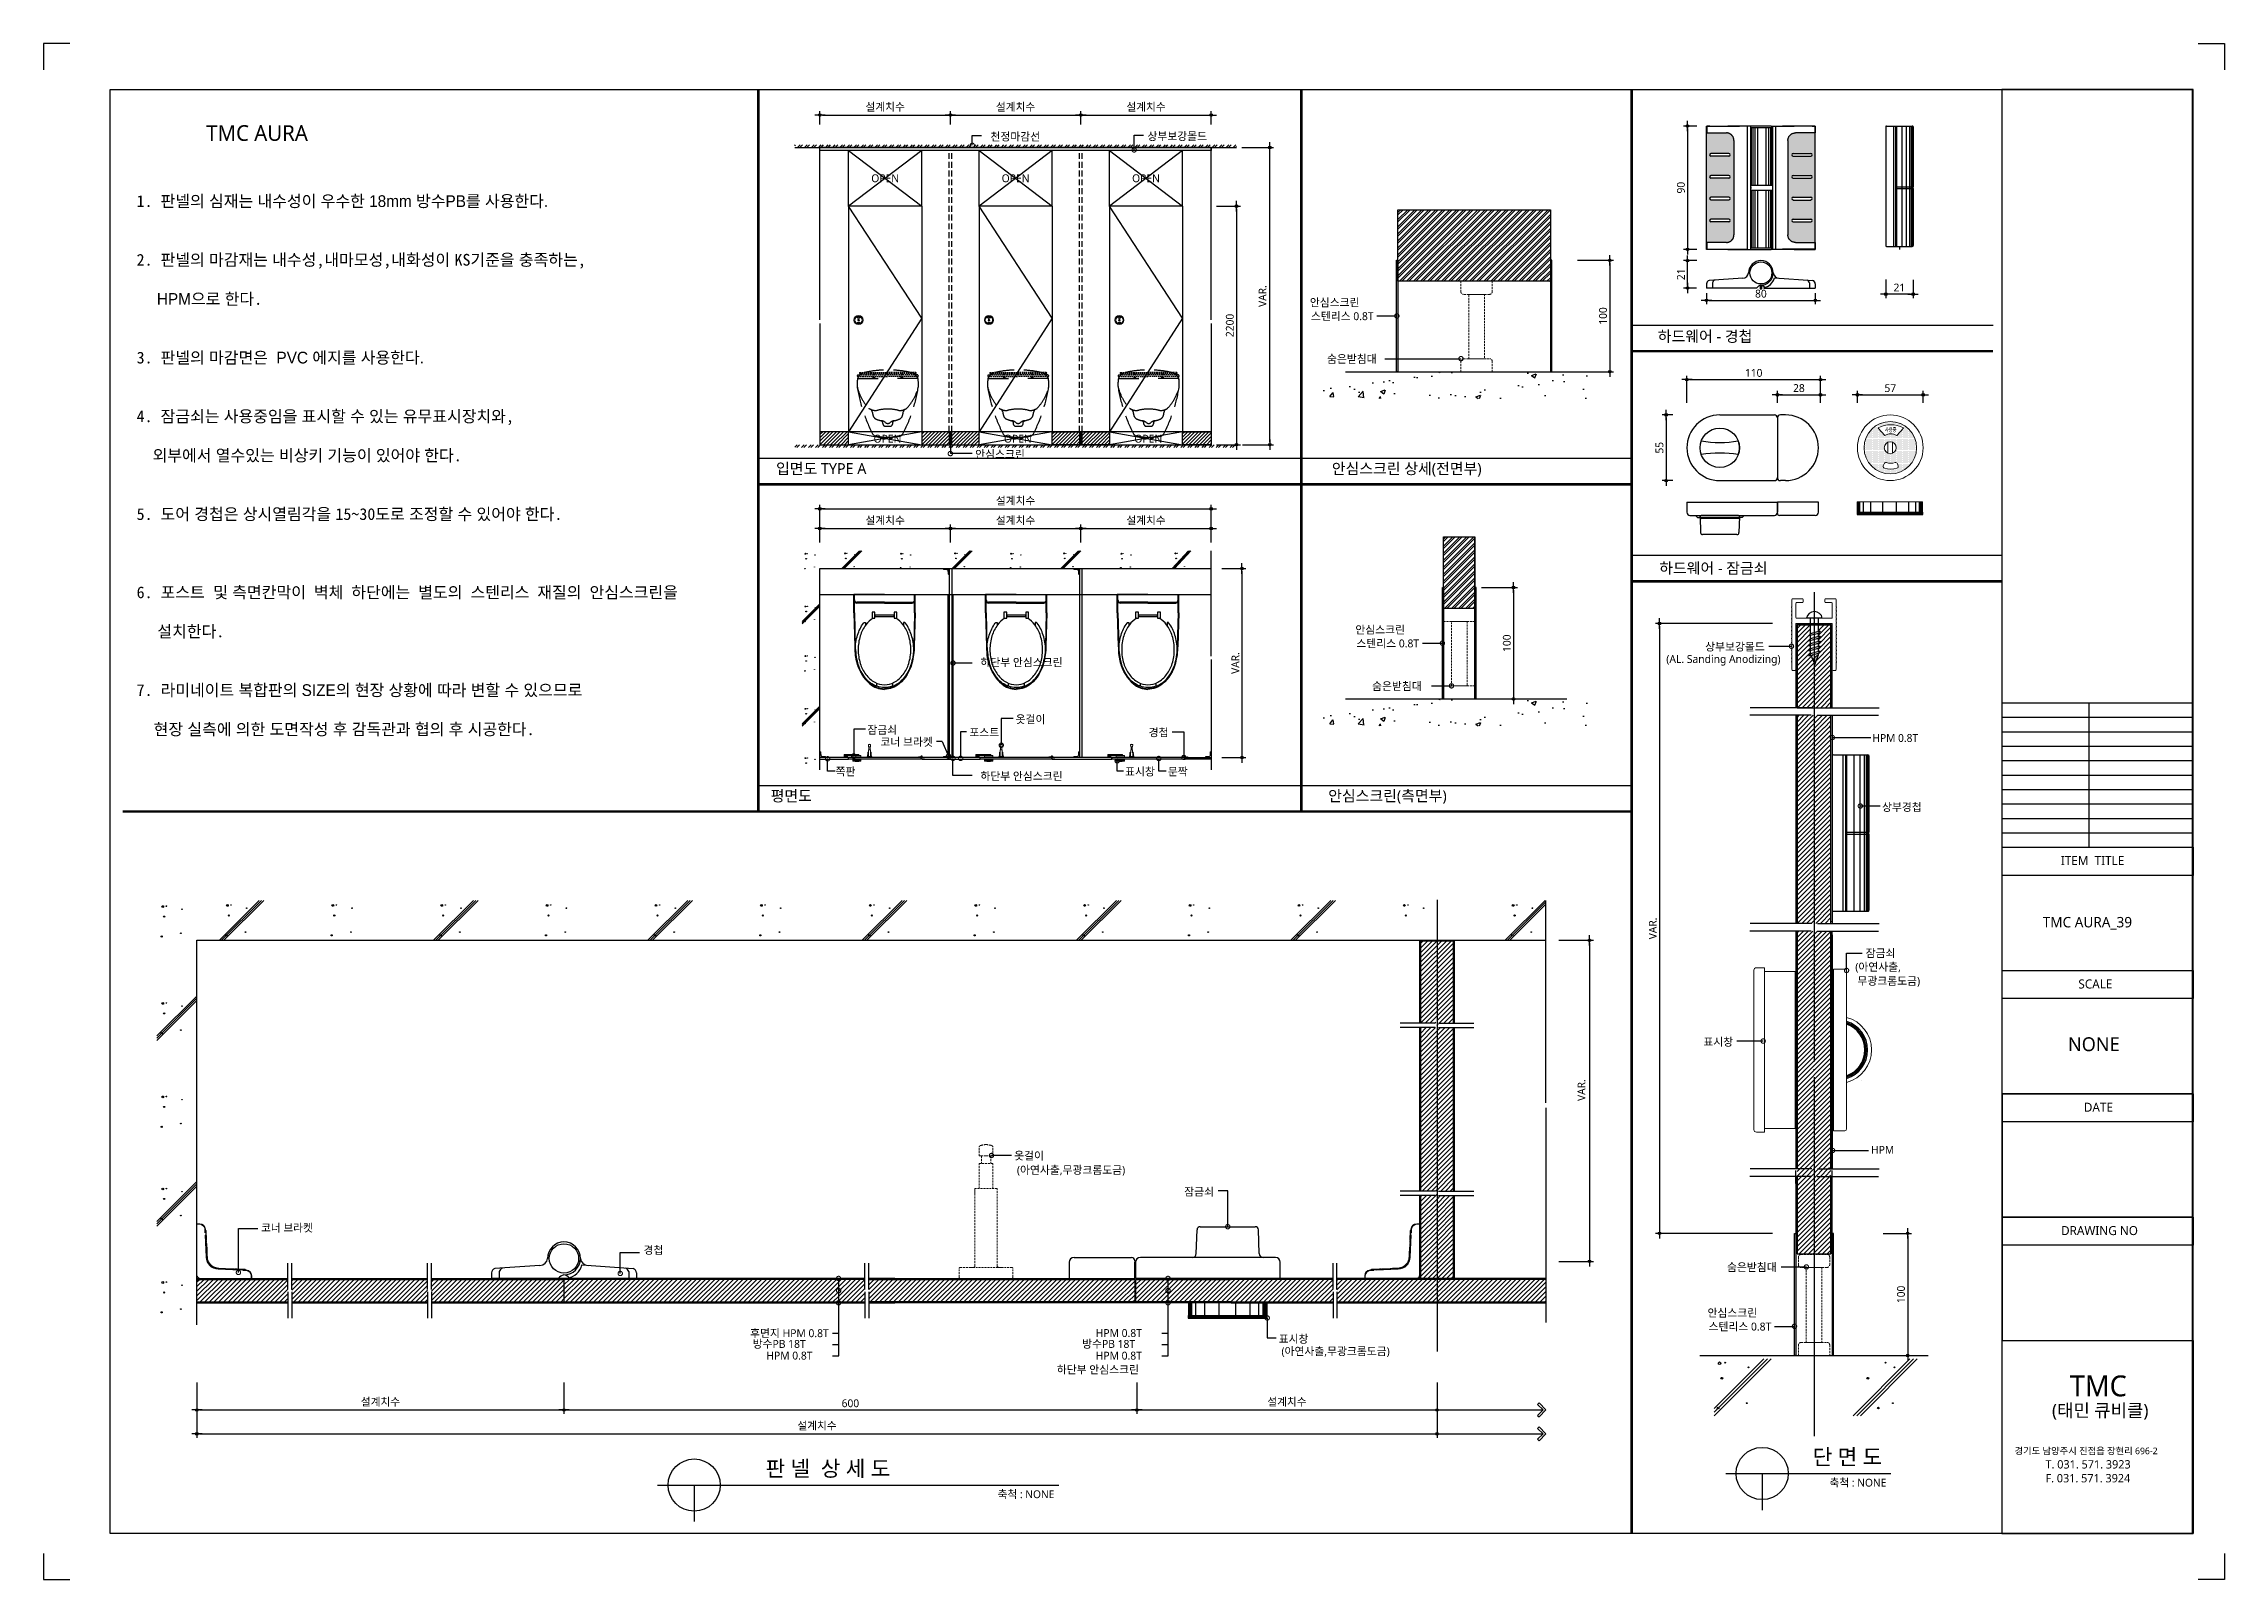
# Model space of a CAD drawing. Extents: x -256 to 8104, y -176 to 5714.
import ezdxf
from ezdxf.enums import TextEntityAlignment as Align

# ---------------------------------------------------------------- set-up
doc = ezdxf.new("R2010")
doc.units = 0
doc.header["$LTSCALE"] = 30
for name, pattern in [('CEN', [62, 60, -1, 0, -1]), ('HIDDEN', [0.375, 0.25, -0.125]), ('HIDDEN2', [4.7625, 3.175, -1.5875])]:
    doc.linetypes.add(name, pattern=pattern)
doc.layers.get('0').update_dxf_attribs({"linetype": 'CONTINUOUS'})
doc.layers.get('DEFPOINTS').update_dxf_attribs({"linetype": 'CONTINUOUS'})
for name, color, linetype in [('02---제품선', 4, 'CONTINUOUS'), ('0_toilet', 6, 'CONTINUOUS'), ('C', 2, 'CONTINUOUS'), ('curior-0Line', 252, 'CONTINUOUS'), ('DIM', 7, 'CONTINUOUS'), ('HAT', 8, 'CONTINUOUS'), ('HID', 9, 'HIDDEN'), ('jac text', 7, 'CONTINUOUS'), ('TIT', 3, 'CONTINUOUS'), ('경첩', 4, 'CONTINUOUS'), ('기타', 1, 'CONTINUOUS'), ('문자', 3, 'CONTINUOUS'), ('부자재', 4, 'CONTINUOUS'), ('상부보강몰드', 4, 'HIDDEN2'), ('옷걸이', 4, 'CONTINUOUS'), ('잠금쇠(회전형)', 4, 'CONTINUOUS'), ('중심선', 1, 'CEN'), ('치수', 1, 'CONTINUOUS'), ('판넬', 2, 'CONTINUOUS'), ('해치', 8, 'CONTINUOUS')]:
    doc.layers.add(name, color=color, linetype=linetype)
doc.styles.add('HDW', font='gulim.ttc')
doc.styles.add('돋움', font='malgun.ttf')
doc.dimstyles.new('10', dxfattribs={"dimscale": 10, "dimtxt": 3, "dimasz": 1, "dimexe": 1.5, "dimexo": 2, "dimgap": 1, "dimtad": 1, "dimdec": 0, "dimlunit": 6, "dimtxsty": '돋움', "dimblk": 'DIMDOT', "dimcen": -1, "dimdle": 1.5, "dimclrt": 3, "dimazin": 3, "dimtfac": 1, "dimtdec": 0, "dimtix": 1, "dimtmove": 2, "dimatfit": 3, "dimldrblk": 'DIMDOT', "dimarcsym": 0})
pattern_1 = [(45, (180000, -7000), (-8.980256, 8.980256), [])]

# ---------------------------------------------------------------- blocks, each defined once
blk = doc.blocks.new('DIMDOT')
at = {"linetype": 'Continuous'}
blk.add_line((-2, 0), (2, 0), dxfattribs=at)
for radius in [0.5, 0.25]:
    blk.add_circle((0, 0), radius, dxfattribs=at)
blk = doc.blocks.new('*D1043')
at = {"layer": 'DEFPOINTS', "color": 0}
for p in [(191541.7, -1384.1), (191041.7, -1440.4), (191541.7, -1440.4)]:
    blk.add_point(p, dxfattribs=at)
at = {"layer": 'DIM', "color": 0, "lineweight": -2, "ltscale": 10}
for p, q in [((191041.7, -1420.4), (191041.7, -1369.1)), ((191051.7, -1384.1), (191531.7, -1384.1)), ((191541.7, -1420.4), (191541.7, -1369.1))]:
    blk.add_line(p, q, dxfattribs=at)
at = {"layer": 'DIM', "color": 0, "lineweight": -2, "xscale": 10, "yscale": 10, "zscale": 10, "rotation": 180}
blk.add_blockref('DIMDOT', (191041.7, -1384.1), dxfattribs=at)
at = {"layer": 'DIM', "color": 0, "lineweight": -2, "xscale": 10, "yscale": 10, "zscale": 10}
blk.add_blockref('DIMDOT', (191541.7, -1384.1), dxfattribs=at)
at = {"layer": 'DIM', "color": 3, "insert": (191291.7, -1354.4), "char_height": 30, "attachment_point": 5, "style": '돋움'}
blk.add_mtext('설계치수', dxfattribs=at)
blk = doc.blocks.new('*D1044')
at = {"layer": 'DEFPOINTS', "color": 0}
for p in [(192041.7, -1384.1), (191541.7, -1440.4), (192041.7, -1440.4)]:
    blk.add_point(p, dxfattribs=at)
at = {"layer": 'DIM', "color": 0, "lineweight": -2, "ltscale": 10}
for p, q in [((191541.7, -1420.4), (191541.7, -1369.1)), ((191551.7, -1384.1), (192031.7, -1384.1)), ((192041.7, -1420.4), (192041.7, -1369.1))]:
    blk.add_line(p, q, dxfattribs=at)
at = {"layer": 'DIM', "color": 0, "lineweight": -2, "xscale": 10, "yscale": 10, "zscale": 10, "rotation": 180}
blk.add_blockref('DIMDOT', (191541.7, -1384.1), dxfattribs=at)
at = {"layer": 'DIM', "color": 0, "lineweight": -2, "xscale": 10, "yscale": 10, "zscale": 10}
blk.add_blockref('DIMDOT', (192041.7, -1384.1), dxfattribs=at)
at = {"layer": 'DIM', "color": 3, "insert": (191791.7, -1354.4), "char_height": 30, "attachment_point": 5, "style": '돋움'}
blk.add_mtext('설계치수', dxfattribs=at)
blk = doc.blocks.new('_DOTSMALL')
at = {"color": 0, "linetype": 'ByBlock', "const_width": 0.5}
blk.add_lwpolyline([(-0.0625, 0, 1), (0.0625, 0, 1)], format="xyb", close=True, dxfattribs=at)
blk = doc.blocks.new('A$C63EC304E')
at = {"layer": '치수', "color": 1, "xscale": 2.5, "yscale": 2.5, "zscale": 2.5, "rotation": 234.3098741996962}
blk.add_blockref('_DOTSMALL', (0.31, 0.31), dxfattribs=at)
blk = doc.blocks.new('A$C2BC9653E')
at = {"layer": '치수', "xscale": 0.3333333333333333, "yscale": 0.3333333333333333, "zscale": 0.3333333333333333}
blk.add_blockref('A$C63EC304E', (0, 0), dxfattribs=at)
blk = doc.blocks.new('A$C7FC71301')
at = {"layer": '치수', "rotation": 180}
blk.add_blockref('A$C2BC9653E', (0.21, 0.21), dxfattribs=at)
blk = doc.blocks.new('A$C4A20372B')
at = {"layer": '치수'}
blk.add_blockref('A$C7FC71301', (0, 0), dxfattribs=at)
blk = doc.blocks.new('A$C566469F5')
at = {"layer": '치수'}
blk.add_blockref('A$C4A20372B', (0, 0), dxfattribs=at)
blk = doc.blocks.new('A$C7E317CD4')
at = {"layer": '해치', "xscale": 2, "yscale": 2, "zscale": 2}
blk.add_blockref('A$C566469F5', (0, 0), dxfattribs=at)
blk = doc.blocks.new('A$C601D7F27')
at = {"layer": '치수'}
blk.add_blockref('A$C7E317CD4', (0, 0), dxfattribs=at)
blk = doc.blocks.new('A$C38802C08')
at = {"layer": '치수'}
blk.add_blockref('A$C601D7F27', (0, 0), dxfattribs=at)
blk = doc.blocks.new('*D1045')
at = {"layer": 'DEFPOINTS', "color": 0}
for p in [(192541.7, -1384.1), (192041.7, -1440.4), (192541.7, -1440.4)]:
    blk.add_point(p, dxfattribs=at)
at = {"layer": 'DIM', "color": 0, "lineweight": -2, "ltscale": 10}
for p, q in [((192041.7, -1420.4), (192041.7, -1369.1)), ((192051.7, -1384.1), (192531.7, -1384.1)), ((192541.7, -1420.4), (192541.7, -1369.1))]:
    blk.add_line(p, q, dxfattribs=at)
at = {"layer": 'DIM', "color": 0, "lineweight": -2, "xscale": 10, "yscale": 10, "zscale": 10, "rotation": 180}
blk.add_blockref('DIMDOT', (192041.7, -1384.1), dxfattribs=at)
at = {"layer": 'DIM', "color": 0, "lineweight": -2, "xscale": 10, "yscale": 10, "zscale": 10}
blk.add_blockref('DIMDOT', (192541.7, -1384.1), dxfattribs=at)
at = {"layer": 'DIM', "color": 3, "insert": (192291.7, -1354.4), "char_height": 30, "attachment_point": 5, "style": '돋움'}
blk.add_mtext('설계치수', dxfattribs=at)
blk = doc.blocks.new('*D1046')
at = {"layer": 'DEFPOINTS', "color": 0}
for p in [(192541.7, -1733.3), (192541.7, -2648.3), (192638.6, -2648.3)]:
    blk.add_point(p, dxfattribs=at)
at = {"layer": 'DIM', "color": 0, "lineweight": -2, "ltscale": 10}
for p, q in [((192561.7, -1733.3), (192653.6, -1733.3)), ((192638.6, -1743.3), (192638.6, -2638.3)), ((192561.7, -2648.3), (192653.6, -2648.3))]:
    blk.add_line(p, q, dxfattribs=at)
at = {"layer": 'DIM', "color": 0, "lineweight": -2, "xscale": 10, "yscale": 10, "zscale": 10}
for p, rotation in [((192638.6, -1733.3), 90), ((192638.6, -2648.3), 270)]:
    blk.add_blockref('DIMDOT', p, dxfattribs=dict(at, rotation=rotation))
at = {"layer": 'DIM', "color": 3, "insert": (192613.1, -2190.8), "char_height": 30, "attachment_point": 5, "rotation": 90, "style": '돋움'}
blk.add_mtext('2200', dxfattribs=at)
blk = doc.blocks.new('*D1047')
at = {"layer": 'DEFPOINTS', "color": 0}
for p in [(192562.7, -3123.2), (192562.7, -3848.2), (192659.6, -3848.2)]:
    blk.add_point(p, dxfattribs=at)
at = {"layer": 'DIM', "color": 0, "lineweight": -2, "ltscale": 10}
for p, q in [((192582.7, -3123.2), (192674.6, -3123.2)), ((192659.6, -3133.2), (192659.6, -3838.2)), ((192582.7, -3848.2), (192674.6, -3848.2))]:
    blk.add_line(p, q, dxfattribs=at)
at = {"layer": 'DIM', "color": 0, "lineweight": -2, "xscale": 10, "yscale": 10, "zscale": 10}
for p, rotation in [((192659.6, -3123.2), 90), ((192659.6, -3848.2), 270)]:
    blk.add_blockref('DIMDOT', p, dxfattribs=dict(at, rotation=rotation))
at = {"layer": 'DIM', "color": 3, "insert": (192634.4, -3485.7), "char_height": 30, "attachment_point": 5, "rotation": 90, "style": '돋움'}
blk.add_mtext('VAR.', dxfattribs=at)
blk = doc.blocks.new('*D1048')
at = {"layer": 'DEFPOINTS', "color": 0}
for p in [(192541.7, -2969.6), (192041.7, -3042.7), (192541.7, -3042.7)]:
    blk.add_point(p, dxfattribs=at)
at = {"layer": 'DIM', "color": 0, "lineweight": -2, "ltscale": 10}
for p, q in [((192041.7, -3022.7), (192041.7, -2954.6)), ((192051.7, -2969.6), (192531.7, -2969.6)), ((192541.7, -3022.7), (192541.7, -2954.6))]:
    blk.add_line(p, q, dxfattribs=at)
at = {"layer": 'DIM', "color": 0, "lineweight": -2, "xscale": 10, "yscale": 10, "zscale": 10, "rotation": 180}
blk.add_blockref('DIMDOT', (192041.7, -2969.6), dxfattribs=at)
at = {"layer": 'DIM', "color": 0, "lineweight": -2, "xscale": 10, "yscale": 10, "zscale": 10}
blk.add_blockref('DIMDOT', (192541.7, -2969.6), dxfattribs=at)
at = {"layer": 'DIM', "color": 3, "insert": (192291.7, -2940), "char_height": 30, "attachment_point": 5, "style": '돋움'}
blk.add_mtext('설계치수', dxfattribs=at)
blk = doc.blocks.new('*D1049')
at = {"layer": 'DEFPOINTS', "color": 0}
for p in [(192541.7, -2894.3), (191041.7, -3042.7), (192541.7, -3042.7)]:
    blk.add_point(p, dxfattribs=at)
at = {"layer": 'DIM', "color": 0, "lineweight": -2, "ltscale": 10}
for p, q in [((191041.7, -3022.7), (191041.7, -2879.3)), ((191051.7, -2894.3), (192531.7, -2894.3)), ((192541.7, -3022.7), (192541.7, -2879.3))]:
    blk.add_line(p, q, dxfattribs=at)
at = {"layer": 'DIM', "color": 0, "lineweight": -2, "xscale": 10, "yscale": 10, "zscale": 10, "rotation": 180}
blk.add_blockref('DIMDOT', (191041.7, -2894.3), dxfattribs=at)
at = {"layer": 'DIM', "color": 0, "lineweight": -2, "xscale": 10, "yscale": 10, "zscale": 10}
blk.add_blockref('DIMDOT', (192541.7, -2894.3), dxfattribs=at)
at = {"layer": 'DIM', "color": 3, "insert": (191791.7, -2864.6), "char_height": 30, "attachment_point": 5, "style": '돋움'}
blk.add_mtext('설계치수', dxfattribs=at)
blk = doc.blocks.new('*D1050')
at = {"layer": 'DEFPOINTS', "color": 0}
for p in [(192041.7, -2969.6), (191541.7, -3042.7), (192041.7, -3042.7)]:
    blk.add_point(p, dxfattribs=at)
at = {"layer": 'DIM', "color": 0, "lineweight": -2, "ltscale": 10}
for p, q in [((191541.7, -3022.7), (191541.7, -2954.6)), ((191551.7, -2969.6), (192031.7, -2969.6)), ((192041.7, -3022.7), (192041.7, -2954.6))]:
    blk.add_line(p, q, dxfattribs=at)
at = {"layer": 'DIM', "color": 0, "lineweight": -2, "xscale": 10, "yscale": 10, "zscale": 10, "rotation": 180}
blk.add_blockref('DIMDOT', (191541.7, -2969.6), dxfattribs=at)
at = {"layer": 'DIM', "color": 0, "lineweight": -2, "xscale": 10, "yscale": 10, "zscale": 10}
blk.add_blockref('DIMDOT', (192041.7, -2969.6), dxfattribs=at)
at = {"layer": 'DIM', "color": 3, "insert": (191791.7, -2940), "char_height": 30, "attachment_point": 5, "style": '돋움'}
blk.add_mtext('설계치수', dxfattribs=at)
blk = doc.blocks.new('*D1051')
at = {"layer": 'DEFPOINTS', "color": 0}
for p in [(191541.7, -2969.6), (191041.7, -3042.7), (191541.7, -3042.7)]:
    blk.add_point(p, dxfattribs=at)
at = {"layer": 'DIM', "color": 0, "lineweight": -2, "ltscale": 10}
for p, q in [((191041.7, -3022.7), (191041.7, -2954.6)), ((191051.7, -2969.6), (191531.7, -2969.6)), ((191541.7, -3022.7), (191541.7, -2954.6))]:
    blk.add_line(p, q, dxfattribs=at)
at = {"layer": 'DIM', "color": 0, "lineweight": -2, "xscale": 10, "yscale": 10, "zscale": 10, "rotation": 180}
blk.add_blockref('DIMDOT', (191041.7, -2969.6), dxfattribs=at)
at = {"layer": 'DIM', "color": 0, "lineweight": -2, "xscale": 10, "yscale": 10, "zscale": 10}
blk.add_blockref('DIMDOT', (191541.7, -2969.6), dxfattribs=at)
at = {"layer": 'DIM', "color": 3, "insert": (191291.7, -2940), "char_height": 30, "attachment_point": 5, "style": '돋움'}
blk.add_mtext('설계치수', dxfattribs=at)
blk = doc.blocks.new('*D1052')
at = {"layer": 'DEFPOINTS', "color": 0}
for p in [(188653.4, -6224.5), (190060.5, -6224.5), (190060.5, -6350.2)]:
    blk.add_point(p, dxfattribs=at)
at = {"layer": 'DIM', "color": 0, "lineweight": -2, "ltscale": 10}
for p, q in [((188653.4, -6244.5), (188653.4, -6365.2)), ((190060.5, -6244.5), (190060.5, -6365.2)), ((188663.4, -6350.2), (190050.5, -6350.2))]:
    blk.add_line(p, q, dxfattribs=at)
at = {"layer": 'DIM', "color": 0, "lineweight": -2, "xscale": 10, "yscale": 10, "zscale": 10, "rotation": 180}
blk.add_blockref('DIMDOT', (188653.4, -6350.2), dxfattribs=at)
at = {"layer": 'DIM', "color": 0, "lineweight": -2, "xscale": 10, "yscale": 10, "zscale": 10}
blk.add_blockref('DIMDOT', (190060.5, -6350.2), dxfattribs=at)
at = {"layer": 'DIM', "color": 3, "insert": (189357, -6320.5), "char_height": 30, "attachment_point": 5, "style": '돋움'}
blk.add_mtext('설계치수', dxfattribs=at)
blk = doc.blocks.new('*D1053')
at = {"layer": 'DEFPOINTS', "color": 0}
for p in [(188653.4, -6224.5), (193407.3, -6224.5), (193407.3, -6441.7)]:
    blk.add_point(p, dxfattribs=at)
at = {"layer": 'DIM', "color": 0, "lineweight": -2, "ltscale": 10}
for p, q in [((188653.4, -6244.5), (188653.4, -6456.7)), ((193407.3, -6244.5), (193407.3, -6456.7)), ((188663.4, -6441.7), (193397.3, -6441.7))]:
    blk.add_line(p, q, dxfattribs=at)
at = {"layer": 'DIM', "color": 0, "lineweight": -2, "xscale": 10, "yscale": 10, "zscale": 10, "rotation": 180}
blk.add_blockref('DIMDOT', (188653.4, -6441.7), dxfattribs=at)
at = {"layer": 'DIM', "color": 0, "lineweight": -2, "xscale": 10, "yscale": 10, "zscale": 10}
blk.add_blockref('DIMDOT', (193407.3, -6441.7), dxfattribs=at)
at = {"layer": 'DIM', "color": 3, "insert": (191030.4, -6412), "char_height": 30, "attachment_point": 5, "style": '돋움'}
blk.add_mtext('설계치수', dxfattribs=at)
blk = doc.blocks.new('*D1054')
at = {"layer": 'DEFPOINTS', "color": 0}
for p in [(192256.5, -6224.5), (193407.3, -6224.5), (193407.3, -6350.2)]:
    blk.add_point(p, dxfattribs=at)
at = {"layer": 'DIM', "color": 0, "lineweight": -2, "ltscale": 10}
for p, q in [((192256.5, -6244.5), (192256.5, -6365.2)), ((193407.3, -6244.5), (193407.3, -6365.2)), ((192266.5, -6350.2), (193397.3, -6350.2))]:
    blk.add_line(p, q, dxfattribs=at)
at = {"layer": 'DIM', "color": 0, "lineweight": -2, "xscale": 10, "yscale": 10, "zscale": 10, "rotation": 180}
blk.add_blockref('DIMDOT', (192256.5, -6350.2), dxfattribs=at)
at = {"layer": 'DIM', "color": 0, "lineweight": -2, "xscale": 10, "yscale": 10, "zscale": 10}
blk.add_blockref('DIMDOT', (193407.3, -6350.2), dxfattribs=at)
at = {"layer": 'DIM', "color": 3, "insert": (192831.9, -6320.5), "char_height": 30, "attachment_point": 5, "style": '돋움'}
blk.add_mtext('설계치수', dxfattribs=at)
blk = doc.blocks.new('*D1055')
at = {"layer": 'DEFPOINTS', "color": 0}
for p in [(190060.5, -6224.5), (192256.5, -6224.5), (192256.5, -6350.2)]:
    blk.add_point(p, dxfattribs=at)
at = {"layer": 'DIM', "color": 0, "lineweight": -2, "ltscale": 10}
for p, q in [((190060.5, -6244.5), (190060.5, -6365.2)), ((192256.5, -6244.5), (192256.5, -6365.2)), ((190070.5, -6350.2), (192246.5, -6350.2))]:
    blk.add_line(p, q, dxfattribs=at)
at = {"layer": 'DIM', "color": 0, "lineweight": -2, "xscale": 10, "yscale": 10, "zscale": 10, "rotation": 180}
blk.add_blockref('DIMDOT', (190060.5, -6350.2), dxfattribs=at)
at = {"layer": 'DIM', "color": 0, "lineweight": -2, "xscale": 10, "yscale": 10, "zscale": 10}
blk.add_blockref('DIMDOT', (192256.5, -6350.2), dxfattribs=at)
at = {"layer": 'DIM', "color": 3, "insert": (191158.5, -6324.7), "char_height": 30, "attachment_point": 5, "style": '돋움'}
blk.add_mtext('600', dxfattribs=at)
blk = doc.blocks.new('A$C06B31977')
for p, q in [((1.26, 11.06), (1.26, 21.17)), ((1.26, 10.11), (1.26, 0))]:
    blk.add_line(p, q)
blk = doc.blocks.new('*D1056')
at = {"layer": 'DEFPOINTS', "color": 0}
for p in [(193854.1, -4548.8), (193854.1, -5780.2), (193992, -5780.2)]:
    blk.add_point(p, dxfattribs=at)
at = {"layer": 'DIM', "color": 0, "lineweight": -2, "ltscale": 10}
for p, q in [((193874.1, -4548.8), (194007, -4548.8)), ((193992, -4558.8), (193992, -5770.2)), ((193874.1, -5780.2), (194007, -5780.2))]:
    blk.add_line(p, q, dxfattribs=at)
at = {"layer": 'DIM', "color": 0, "lineweight": -2, "xscale": 10, "yscale": 10, "zscale": 10}
for p, rotation in [((193992, -4548.8), 90), ((193992, -5780.2), 270)]:
    blk.add_blockref('DIMDOT', p, dxfattribs=dict(at, rotation=rotation))
at = {"layer": 'DIM', "color": 3, "insert": (193961.2, -5123.6), "char_height": 30, "attachment_point": 5, "rotation": 90, "style": '돋움'}
blk.add_mtext('VAR.', dxfattribs=at)
blk = doc.blocks.new('A$C13EB2441')
for p, q in [((0.84, 7.37), (0.84, 14.11)), ((0.84, 6.74), (0.84, 0))]:
    blk.add_line(p, q)
blk = doc.blocks.new('*D1057')
at = {"layer": 'DEFPOINTS', "color": 0}
for p in [(194877.2, -2398.7), (194365.2, -2507.3), (194877.2, -2507.3)]:
    blk.add_point(p, dxfattribs=at)
at = {"layer": 'DIM', "color": 0, "lineweight": -2, "ltscale": 10}
for p, q in [((194365.2, -2487.3), (194365.2, -2383.7)), ((194375.2, -2398.7), (194867.2, -2398.7)), ((194877.2, -2487.3), (194877.2, -2383.7))]:
    blk.add_line(p, q, dxfattribs=at)
at = {"layer": 'DIM', "color": 0, "lineweight": -2, "xscale": 10, "yscale": 10, "zscale": 10, "rotation": 180}
blk.add_blockref('DIMDOT', (194365.2, -2398.7), dxfattribs=at)
at = {"layer": 'DIM', "color": 0, "lineweight": -2, "xscale": 10, "yscale": 10, "zscale": 10}
blk.add_blockref('DIMDOT', (194877.2, -2398.7), dxfattribs=at)
at = {"layer": 'DIM', "color": 3, "insert": (194621.2, -2373.1), "char_height": 30, "attachment_point": 5, "style": '돋움'}
blk.add_mtext('110', dxfattribs=at)
blk = doc.blocks.new('*D1058')
at = {"layer": 'DEFPOINTS', "color": 0}
for p in [(194712.2, -2507.3), (194877.2, -2456.7), (194877.2, -2507.3)]:
    blk.add_point(p, dxfattribs=at)
at = {"layer": 'DIM', "color": 0, "lineweight": -2, "ltscale": 10}
for p, q in [((194712.2, -2487.3), (194712.2, -2441.7)), ((194722.2, -2456.7), (194867.2, -2456.7)), ((194877.2, -2487.3), (194877.2, -2441.7))]:
    blk.add_line(p, q, dxfattribs=at)
at = {"layer": 'DIM', "color": 0, "lineweight": -2, "xscale": 10, "yscale": 10, "zscale": 10, "rotation": 180}
blk.add_blockref('DIMDOT', (194712.2, -2456.7), dxfattribs=at)
at = {"layer": 'DIM', "color": 0, "lineweight": -2, "xscale": 10, "yscale": 10, "zscale": 10}
blk.add_blockref('DIMDOT', (194877.2, -2456.7), dxfattribs=at)
at = {"layer": 'DIM', "color": 3, "insert": (194794.7, -2431.2), "char_height": 30, "attachment_point": 5, "style": '돋움'}
blk.add_mtext('28', dxfattribs=at)
blk = doc.blocks.new('*D1059')
at = {"layer": 'DEFPOINTS', "color": 0}
for p in [(195018.9, -2507.3), (195270.9, -2456.7), (195270.9, -2507.3)]:
    blk.add_point(p, dxfattribs=at)
at = {"layer": 'DIM', "color": 0, "lineweight": -2, "ltscale": 10}
for p, q in [((195018.9, -2487.3), (195018.9, -2441.7)), ((195028.9, -2456.7), (195260.9, -2456.7)), ((195270.9, -2487.3), (195270.9, -2441.7))]:
    blk.add_line(p, q, dxfattribs=at)
at = {"layer": 'DIM', "color": 0, "lineweight": -2, "xscale": 10, "yscale": 10, "zscale": 10, "rotation": 180}
blk.add_blockref('DIMDOT', (195018.9, -2456.7), dxfattribs=at)
at = {"layer": 'DIM', "color": 0, "lineweight": -2, "xscale": 10, "yscale": 10, "zscale": 10}
blk.add_blockref('DIMDOT', (195270.9, -2456.7), dxfattribs=at)
at = {"layer": 'DIM', "color": 3, "insert": (195144.9, -2431.4), "char_height": 30, "attachment_point": 5, "style": '돋움'}
blk.add_mtext('57', dxfattribs=at)
blk = doc.blocks.new('*D1060')
at = {"layer": 'DEFPOINTS', "color": 0}
for p in [(194422.8, -1426), (194367.8, -1899.1), (194422.8, -1899.1)]:
    blk.add_point(p, dxfattribs=at)
at = {"layer": 'DIM', "color": 0, "lineweight": -2, "ltscale": 10}
for p, q in [((194402.8, -1426), (194352.8, -1426)), ((194367.8, -1436), (194367.8, -1889.1)), ((194402.8, -1899.1), (194352.8, -1899.1))]:
    blk.add_line(p, q, dxfattribs=at)
at = {"layer": 'DIM', "color": 0, "lineweight": -2, "xscale": 10, "yscale": 10, "zscale": 10}
for p, rotation in [((194367.8, -1426), 90), ((194367.8, -1899.1), 270)]:
    blk.add_blockref('DIMDOT', p, dxfattribs=dict(at, rotation=rotation))
at = {"layer": 'DIM', "color": 3, "insert": (194342.3, -1662.5), "char_height": 30, "attachment_point": 5, "rotation": 90, "style": '돋움'}
blk.add_mtext('90', dxfattribs=at)
blk = doc.blocks.new('*D1061')
at = {"layer": 'DEFPOINTS', "color": 0}
for p in [(194440.4, -2047.3), (194857.5, -2047.3), (194857.5, -2094.7)]:
    blk.add_point(p, dxfattribs=at)
at = {"layer": 'DIM', "color": 0, "lineweight": -2, "ltscale": 10}
for p, q in [((194440.4, -2067.3), (194440.4, -2109.7)), ((194857.5, -2067.3), (194857.5, -2109.7)), ((194450.4, -2094.7), (194847.5, -2094.7))]:
    blk.add_line(p, q, dxfattribs=at)
at = {"layer": 'DIM', "color": 0, "lineweight": -2, "xscale": 10, "yscale": 10, "zscale": 10, "rotation": 180}
blk.add_blockref('DIMDOT', (194440.4, -2094.7), dxfattribs=at)
at = {"layer": 'DIM', "color": 0, "lineweight": -2, "xscale": 10, "yscale": 10, "zscale": 10}
blk.add_blockref('DIMDOT', (194857.5, -2094.7), dxfattribs=at)
at = {"layer": 'DIM', "color": 3, "insert": (194648.9, -2069.2), "char_height": 30, "attachment_point": 5, "style": '돋움'}
blk.add_mtext('80', dxfattribs=at)
blk = doc.blocks.new('*D1062')
at = {"layer": 'DEFPOINTS', "color": 0}
for p in [(194367.8, -1942.3), (194422.8, -1942.3), (194422.1, -2047.3)]:
    blk.add_point(p, dxfattribs=at)
at = {"layer": 'DIM', "color": 0, "lineweight": -2, "ltscale": 10}
for p, q in [((194402.8, -1942.3), (194352.8, -1942.3)), ((194367.8, -2037.3), (194367.8, -1952.3)), ((194402.1, -2047.3), (194352.8, -2047.3))]:
    blk.add_line(p, q, dxfattribs=at)
at = {"layer": 'DIM', "color": 0, "lineweight": -2, "xscale": 10, "yscale": 10, "zscale": 10}
for p, rotation in [((194367.8, -1942.3), 90), ((194367.8, -2047.3), 270)]:
    blk.add_blockref('DIMDOT', p, dxfattribs=dict(at, rotation=rotation))
at = {"layer": 'DIM', "color": 3, "insert": (194342.5, -1994.8), "char_height": 30, "attachment_point": 5, "rotation": 90, "style": '돋움'}
blk.add_mtext('21', dxfattribs=at)
blk = doc.blocks.new('*D1063')
at = {"layer": 'DEFPOINTS', "color": 0}
for p in [(195127.3, -1995.1), (195232.3, -1995.9), (195127.3, -2070.8)]:
    blk.add_point(p, dxfattribs=at)
at = {"layer": 'DIM', "color": 0, "lineweight": -2, "ltscale": 10}
for p, q in [((195127.3, -2015.1), (195127.3, -2085.8)), ((195222.3, -2070.8), (195137.3, -2070.8)), ((195232.3, -2015.9), (195232.3, -2085.8))]:
    blk.add_line(p, q, dxfattribs=at)
at = {"layer": 'DIM', "color": 0, "lineweight": -2, "xscale": 10, "yscale": 10, "zscale": 10, "rotation": 180}
blk.add_blockref('DIMDOT', (195127.3, -2070.8), dxfattribs=at)
at = {"layer": 'DIM', "color": 0, "lineweight": -2, "xscale": 10, "yscale": 10, "zscale": 10}
blk.add_blockref('DIMDOT', (195232.3, -2070.8), dxfattribs=at)
at = {"layer": 'DIM', "color": 3, "insert": (195179.8, -2045.5), "char_height": 30, "attachment_point": 5, "style": '돋움'}
blk.add_mtext('21', dxfattribs=at)
blk = doc.blocks.new('A$C10E41893')
at = {"layer": '부자재'}
for p, q in [((6, 0), (6, 196)), ((123, 196), (6, 196)), ((123, 192), (6, 192)), ((55, 0), (55, 177)), ((61, 0), (61, 177)), ((6, 0), (6, -196)), ((55, 0), (55, -177)), ((61, 0), (61, -177)), ((123, -192), (6, -192)), ((123, -196), (6, -196))]:
    blk.add_line(p, q, dxfattribs=at)
for points in [[(123, 196, -0.012538), (123, 196), (335, 190, -0.055395), (445, 175, -0.154276), (577, 93, -0.179504), (612, 0, -0.179504)], [(123, 192, -0.012538), (123, 192), (335, 187, -0.055395), (444, 172, -0.154276), (574, 91, -0.179504), (608, 0, -0.179504)], [(157, -72, 0.089162), (200, -119, 0.085733), (270, -155, 0.075373), (359, -168, 0.075373), (447, -155, 0.085733), (517, -119, 0.106084), (567, -62, 0.126931), (583, 0, 0.126931), (567, 62, 0.106084), (517, 119, 0.085733), (447, 155, 0.075373), (359, 168, 0.075373), (270, 155, 0.085733), (200, 119, 0.089162), (157, 72)], [(572, 51), (589, 51), (589, 60, 0.021185), (583, 71, 0.106084), (528, 134, 0.085733), (453, 172, 0.075373), (359, 187, 0.075373), (265, 172, 0.085733), (189, 134, 0.007337), (184, 130), (184, 122), (205, 122)], [(123, -196, 0.012538), (123, -196), (335, -190, 0.055395), (445, -175, 0.154276), (577, -93, 0.179504), (612, 0, 0.179504)], [(123, -192, 0.012538), (123, -192), (335, -187, 0.055395), (444, -172, 0.154276), (574, -91, 0.179504), (608, 0, 0.179504)], [(589, -51, 0.090214), (598, 0, 0.090214), (589, 51, 0.106084)], [(572, -51), (589, -51), (589, -60, -0.021185), (583, -71, -0.106084), (528, -134, -0.085733), (453, -172, -0.075373), (359, -187, -0.075373), (265, -172, -0.085733), (189, -134, -0.007337), (184, -130), (184, -122), (205, -122)]]:
    blk.add_lwpolyline(points, format="xyb", dxfattribs=at)
blk.add_lwpolyline([(138, -61), (119, -61), (119, -79), (157, -79), (157, -61), (138, -61), (147, -61), (147, 61), (138, 61), (157, 61), (157, 79), (119, 79), (119, 61), (138, 61), (138, -61), (119, -61)], dxfattribs=at)
for centre, start, end in [((40, 177), 0, 90), ((46, 177), 0, 90), ((40, -177), 270, 0), ((46, -177), 270, 0)]:
    blk.add_arc(centre, 15, start, end, dxfattribs=at)
blk = doc.blocks.new('A$C460A2A32')
at = {"color": 0}
for p, q in [((3, 20), (0, 16)), ((3, 20), (9, 20)), ((4, 10), (162, 10)), ((9, 20), (162, 20)), ((13, 32), (11, 30)), ((13, 32), (162, 32)), ((13, 27), (162, 27)), ((312, 32), (162, 32)), ((312, 27), (162, 27)), ((316, 20), (162, 20)), ((321, 10), (162, 10)), ((312, 32), (313, 30)), ((322, 20), (316, 20)), ((322, 20), (324, 16))]:
    blk.add_line(p, q, dxfattribs=at)
for centre, radius, start, end in [((4, 14), 4, 150.0107, 270), ((13, 29), 2, 135, 270), ((109, 28), 26, 182.6717, 198.4118), ((109, 10), 26, 180, 202.6199), ((107, 28), 23, 183.0205, 200.9186), ((107, 10), 23, 180, 205.7715), ((69, 10), 23, 334.2285, 0), ((69, 28), 23, 339.0814, 356.9795), ((67, 10), 26, 337.3801, 0), ((67, 28), 26, 341.5882, 357.3283), ((257, 10), 26, 180, 202.6199), ((257, 28), 26, 182.6717, 198.4118), ((256, 28), 23, 183.0205, 200.9186), ((256, 10), 23, 180, 205.7715), ((217, 10), 23, 334.2285, 0), ((217, 28), 23, 339.0814, 356.9795), ((216, 28), 26, 341.5882, 357.3283), ((216, 10), 26, 337.3801, 0), ((312, 29), 2, 270, 45), ((321, 14), 4, 270, 29.9893)]:
    blk.add_arc(centre, radius, start, end, dxfattribs=at)
blk = doc.blocks.new('*D1064')
at = {"layer": 'DEFPOINTS', "color": 0}
for p in [(194330.9, -2533.9), (194285.2, -2785.9), (194330.9, -2785.9)]:
    blk.add_point(p, dxfattribs=at)
at = {"layer": 'DIM', "color": 0, "lineweight": -2, "ltscale": 10}
for p, q in [((194310.9, -2533.9), (194270.2, -2533.9)), ((194285.2, -2543.9), (194285.2, -2775.9)), ((194310.9, -2785.9), (194270.2, -2785.9))]:
    blk.add_line(p, q, dxfattribs=at)
at = {"layer": 'DIM', "color": 0, "lineweight": -2, "xscale": 10, "yscale": 10, "zscale": 10}
for p, rotation in [((194285.2, -2533.9), 90), ((194285.2, -2785.9), 270)]:
    blk.add_blockref('DIMDOT', p, dxfattribs=dict(at, rotation=rotation))
at = {"layer": 'DIM', "color": 3, "insert": (194259.9, -2659.9), "char_height": 30, "attachment_point": 5, "rotation": 90, "style": '돋움'}
blk.add_mtext('55', dxfattribs=at)
blk = doc.blocks.new('*D1065')
at = {"layer": 'DEFPOINTS', "color": 0}
for p in [(194712.9, -3333.9), (194260.1, -5672.9), (194712.9, -5672.9)]:
    blk.add_point(p, dxfattribs=at)
at = {"layer": 'DIM', "color": 0, "lineweight": -2, "ltscale": 10}
for p, q in [((194692.9, -3333.9), (194245.1, -3333.9)), ((194260.1, -3343.9), (194260.1, -5662.9)), ((194692.9, -5672.9), (194245.1, -5672.9))]:
    blk.add_line(p, q, dxfattribs=at)
at = {"layer": 'DIM', "color": 0, "lineweight": -2, "xscale": 10, "yscale": 10, "zscale": 10}
for p, rotation in [((194260.1, -3333.9), 90), ((194260.1, -5672.9), 270)]:
    blk.add_blockref('DIMDOT', p, dxfattribs=dict(at, rotation=rotation))
at = {"layer": 'DIM', "color": 3, "insert": (194234.8, -4503.4), "char_height": 30, "attachment_point": 5, "rotation": 90, "style": '돋움'}
blk.add_mtext('VAR.', dxfattribs=at)
blk = doc.blocks.new('*D1066')
at = {"layer": 'DEFPOINTS', "color": 0}
for p in [(195097.3, -5672.8), (195097.3, -6141.1), (195211.6, -6141.1)]:
    blk.add_point(p, dxfattribs=at)
at = {"layer": 'DIM', "color": 0, "lineweight": -2, "ltscale": 10}
for p, q in [((195117.3, -5672.8), (195226.6, -5672.8)), ((195211.6, -5682.8), (195211.6, -6131.1)), ((195117.3, -6141.1), (195226.6, -6141.1))]:
    blk.add_line(p, q, dxfattribs=at)
at = {"layer": 'DIM', "color": 0, "lineweight": -2, "xscale": 10, "yscale": 10, "zscale": 10}
for p, rotation in [((195211.6, -5672.8), 90), ((195211.6, -6141.1), 270)]:
    blk.add_blockref('DIMDOT', p, dxfattribs=dict(at, rotation=rotation))
at = {"layer": 'DIM', "color": 3, "insert": (195186, -5907), "char_height": 30, "attachment_point": 5, "rotation": 90, "style": '돋움'}
blk.add_mtext('100', dxfattribs=at)
blk = doc.blocks.new('*D1067')
at = {"layer": 'DEFPOINTS', "color": 0}
for p in [(193557.7, -3195.8), (193557.7, -3623.3), (193700.6, -3623.3)]:
    blk.add_point(p, dxfattribs=at)
at = {"layer": 'DIM', "color": 0, "lineweight": -2, "ltscale": 10}
for p, q in [((193577.7, -3195.8), (193715.6, -3195.8)), ((193700.6, -3205.8), (193700.6, -3613.3)), ((193577.7, -3623.3), (193715.6, -3623.3))]:
    blk.add_line(p, q, dxfattribs=at)
at = {"layer": 'DIM', "color": 0, "lineweight": -2, "xscale": 10, "yscale": 10, "zscale": 10}
for p, rotation in [((193700.6, -3195.8), 90), ((193700.6, -3623.3), 270)]:
    blk.add_blockref('DIMDOT', p, dxfattribs=dict(at, rotation=rotation))
at = {"layer": 'DIM', "color": 3, "insert": (193675, -3409.5), "char_height": 30, "attachment_point": 5, "rotation": 90, "style": '돋움'}
blk.add_mtext('100', dxfattribs=at)
blk = doc.blocks.new('*D1068')
at = {"layer": 'DEFPOINTS', "color": 0}
for p in [(193926.4, -1940.9), (193926.4, -2368.3), (194069.3, -2368.3)]:
    blk.add_point(p, dxfattribs=at)
at = {"layer": 'DIM', "color": 0, "lineweight": -2, "ltscale": 10}
for p, q in [((193946.4, -1940.9), (194084.3, -1940.9)), ((194069.3, -1950.9), (194069.3, -2358.3)), ((193946.4, -2368.3), (194084.3, -2368.3))]:
    blk.add_line(p, q, dxfattribs=at)
at = {"layer": 'DIM', "color": 0, "lineweight": -2, "xscale": 10, "yscale": 10, "zscale": 10}
for p, rotation in [((194069.3, -1940.9), 90), ((194069.3, -2368.3), 270)]:
    blk.add_blockref('DIMDOT', p, dxfattribs=dict(at, rotation=rotation))
at = {"layer": 'DIM', "color": 3, "insert": (194043.7, -2154.6), "char_height": 30, "attachment_point": 5, "rotation": 90, "style": '돋움'}
blk.add_mtext('100', dxfattribs=at)
blk = doc.blocks.new('*D1069')
at = {"layer": 'DEFPOINTS', "color": 0}
for p in [(192638.6, -1508.5), (192766, -1508.5), (192641.1, -2648.3)]:
    blk.add_point(p, dxfattribs=at)
at = {"layer": 'DIM', "color": 0, "lineweight": -2, "ltscale": 10}
for p, q in [((192658.6, -1508.5), (192781, -1508.5)), ((192766, -2638.3), (192766, -1518.5)), ((192661.1, -2648.3), (192781, -2648.3))]:
    blk.add_line(p, q, dxfattribs=at)
at = {"layer": 'DIM', "color": 0, "lineweight": -2, "xscale": 10, "yscale": 10, "zscale": 10}
for p, rotation in [((192766, -1508.5), 90), ((192766, -2648.3), 270)]:
    blk.add_blockref('DIMDOT', p, dxfattribs=dict(at, rotation=rotation))
at = {"layer": 'DIM', "color": 3, "insert": (192738.7, -2078.4), "char_height": 30, "attachment_point": 5, "rotation": 90, "style": '돋움'}
blk.add_mtext('VAR.', dxfattribs=at)
blk = doc.blocks.new('AURA_39', base_point=(188321.5, -6824.2))
h = blk.add_hatch()
h.set_pattern_fill('ANSI31', color=3, scale=3, angle=180)
h.set_pattern_definition([(225, (188360, -7000), (6.735192, -6.735192), [])])
h.paths.add_polyline_path([(191151.7, -2598.3), (191041.7, -2598.3), (191041.7, -2648.3), (191151.7, -2648.3)])
h.paths.add_polyline_path([(191536.7, -2598.3), (191431.7, -2598.3), (191431.7, -2648.3), (191536.7, -2648.3)])
h.paths.add_polyline_path([(191651.7, -2598.3), (191546.7, -2598.3), (191546.7, -2648.3), (191651.7, -2648.3)])
h.paths.add_polyline_path([(192036.7, -2598.3), (191931.7, -2598.3), (191931.7, -2648.3), (192036.7, -2648.3)])
h.paths.add_polyline_path([(192151.7, -2598.3), (192046.7, -2598.3), (192046.7, -2648.3), (192151.7, -2648.3)])
h.paths.add_polyline_path([(192541.7, -2598.3), (192431.7, -2598.3), (192431.7, -2648.3), (192541.7, -2648.3)])
h = blk.add_hatch()
h.set_pattern_fill('ANSI31', color=2, style=0)
h.set_pattern_definition([(45, (188360, -7000), (-2.245064, 2.245064), [])])
h.paths.add_polyline_path([(191546.7, -2598.3), (191536.7, -2598.3), (191536.7, -2648.3), (191546.7, -2648.3)])
h = blk.add_hatch()
h.set_pattern_fill('ANSI31', color=2, style=0)
h.set_pattern_definition([(45, (188860, -7000), (-2.245064, 2.245064), [])])
h.paths.add_polyline_path([(192046.7, -2598.3), (192036.7, -2598.3), (192036.7, -2648.3), (192046.7, -2648.3)])
h = blk.add_hatch()
h.set_pattern_fill('ANSI31', color=2, style=0)
h.set_pattern_definition([(45, (191538.1663, -5160.0106), (-2.245064, 2.245064), [])])
h.paths.add_polyline_path([(193432.7, -3195.8), (193427.7, -3195.8), (193427.7, -3407.5, -1), (193427.7, -3411.6), (193427.7, -3623.3), (193432.7, -3623.3)])
h.paths.add_polyline_path([(193557.7, -3411.6, -1), (193557.7, -3407.5), (193557.7, -3195.8), (193552.7, -3195.8), (193552.7, -3623.3), (193557.7, -3623.3)])
at = {"layer": 'HAT'}
h = blk.add_hatch(dxfattribs=at)
h.set_pattern_fill('ANSI32', color=256, scale=2, style=0)
h.set_pattern_definition([(45, (179705.63, -7141.476), (-13.470384, 13.470384), []), (45, (179714.61, -7141.476), (-13.470384, 13.470384), [])])
h.paths.add_polyline_path([(190945, -1498.5), (192638.6, -1498.5), (192638.6, -1508.5), (190945, -1508.5)])
h = blk.add_hatch(dxfattribs=at)
h.set_pattern_fill('ANSI32', color=256, scale=2, style=0)
h.set_pattern_definition([(45, (180000, -7000), (-13.470384, 13.470384), []), (45, (180008.98, -7000), (-13.470384, 13.470384), [])])
h.paths.add_polyline_path([(193256.9, -1747.1), (193842.3, -1747.1), (193842.3, -2021.7), (193256.9, -2021.7)])
h = blk.add_hatch(dxfattribs=at)
h.set_pattern_fill('ANSI32', color=256, scale=2, style=0)
h.set_pattern_definition([(45, (179705.63, -6959.496), (-13.470384, 13.470384), []), (45, (179714.61, -6959.496), (-13.470384, 13.470384), [])])
h.paths.add_polyline_path([(190945, -2658.7), (192638.6, -2658.7), (192638.6, -2648.7), (190945, -2648.7)])
h = blk.add_hatch(dxfattribs=at)
h.set_pattern_fill('ANSI32', color=256, scale=2, style=0)
h.set_pattern_definition([(45, (188351.317, -7000), (-13.470384, 13.470384), []), (45, (188360.298, -7000), (-13.470384, 13.470384), [])])
h.paths.add_polyline_path([(193552.7, -3002), (193432.7, -3002), (193432.7, -3276.6), (193552.7, -3276.6), (193552.7, -3195.8)])
at = {"layer": 'HAT', "transparency": 33554687}
h = blk.add_hatch(dxfattribs=at)
h.set_pattern_fill('ANSI31', color=256, scale=4, style=0)
h.set_pattern_definition(pattern_1)
h.paths.add_polyline_path([(194787.6, -3656.9), (194844, -3656.9), (194852.6, -3656.9), (194852.6, -3452.2), (194832.5, -3457.6), (194839.1, -3448.8), (194839.1, -3436.6), (194832.5, -3438.3), (194839, -3429.6), (194839.1, -3429.6), (194839.1, -3417.3), (194832.4, -3419.1), (194839, -3410.3), (194839.1, -3410.3), (194839.1, -3398), (194832.4, -3399.8), (194838.9, -3391.1), (194839.1, -3391), (194839.1, -3378.8), (194832.3, -3380.6), (194838.9, -3371.8), (194839.1, -3371.8), (194839.1, -3338.9), (194787.6, -3338.9)])
h.paths.add_polyline_path([(194866.2, -3656.9), (194917.6, -3656.9), (194917.6, -3338.9), (194869.1, -3338.9), (194869.1, -3363.8), (194875.6, -3362.1), (194869.1, -3370.8), (194869.1, -3383.1), (194875.6, -3381.3), (194869.1, -3390.1), (194869.1, -3390.1), (194869.1, -3402.3), (194875.7, -3400.6), (194869.2, -3409.3), (194869.1, -3409.3), (194869.1, -3421.6), (194875.7, -3419.8), (194869.2, -3428.6), (194869.1, -3428.6), (194869.1, -3440.8), (194875.8, -3439.1), (194869.3, -3447.8), (194869.1, -3447.9), (194869.1, -3454.4), (194855.1, -3491), (194852.6, -3485.2), (194852.6, -3656.9)])
at = {"layer": 'HAT'}
h = blk.add_hatch(dxfattribs=at)
h.set_pattern_fill('ANSI31', color=256, scale=4, style=0)
h.set_pattern_definition(pattern_1)
edge = h.paths.add_edge_path()
edge.add_line((194917.6, -3734.6), (194858.2, -3734.6))
edge.add_arc((194856.1, -3734.6), 2.08, -54.30987, 0, ccw=False)
edge.add_arc((194856.1, -3734.6), 2.08, 125.69013, 305.69013, ccw=False)
edge.add_arc((194856.1, -3734.6), 2.08, 0, 125.69013, ccw=False)
edge.add_line((194858.2, -3734.6), (194917.6, -3734.6))
edge.add_line((194917.6, -3734.6), (194917.6, -3685.9))
edge.add_line((194917.6, -3685.9), (194907.3, -3685.9))
edge.add_spline(control_points=[(194904.5, -3693.7), (194905.5, -3691.1), (194906.4, -3688.4), (194907.3, -3685.9)], knot_values=[0, 0, 0, 0, 0.152076, 0.152076, 0.152076, 0.152076], degree=3, periodic=0)
edge.add_line((194907.3, -3685.9), (194852.6, -3685.9))
edge.add_line((194852.6, -3685.9), (194852.6, -4484.4))
edge.add_line((194852.6, -4484.4), (194909.3, -4484.4))
edge.add_spline(control_points=[(194909.3, -4484.4), (194912.5, -4475.7), (194915.5, -4467.8), (194917.6, -4464)], knot_values=[0.152076, 0.152076, 0.152076, 0.152076, 0.673721, 0.673721, 0.673721, 0.673721], degree=3, periodic=0)
edge.add_spline(control_points=[(194920, -4484.4), (194920.5, -4474.4), (194921.6, -4459.1), (194918.7, -4462), (194917.6, -4464)], knot_values=[0.673721, 0.673721, 0.673721, 0.673721, 1.332503, 1.60798, 1.60798, 1.60798, 1.60798], degree=3, periodic=0)
edge.add_line((194917.6, -4464), (194917.6, -3734.6))
h.paths.add_polyline_path([(194852.6, -3685.9), (194787.6, -3685.9), (194787.6, -4484.4), (194852.6, -4484.4)])
h = blk.add_hatch(dxfattribs=at)
h.set_pattern_fill('ANSI31', color=256, scale=4, style=0)
h.set_pattern_definition(pattern_1)
h.paths.add_polyline_path([(194852.6, -4970), (194787.6, -4970), (194787.6, -5425.5), (194852.6, -5425.5), (194852.6, -5316, -0.567825), (194852.6, -5312.4)])
h.paths.add_polyline_path([(194917.6, -4970), (194852.6, -4970), (194852.6, -5312.4, -0.582142), (194855.8, -5314.2), (194917.6, -5314.2)])
edge = h.paths.add_edge_path()
edge.add_line((194917.6, -5314.2), (194855.8, -5314.2))
edge.add_arc((194853.7, -5314.2), 2.08, -54.30987, 0, ccw=False)
edge.add_arc((194853.7, -5314.2), 2.08, 239.17799, 305.69013, ccw=False)
edge.add_line((194852.6, -5316), (194852.6, -5425.5))
edge.add_line((194852.6, -5425.5), (194909.3, -5425.5))
edge.add_spline(control_points=[(194909.3, -5425.5), (194912.5, -5416.7), (194915.5, -5408.9), (194917.6, -5405.1)], knot_values=[0.152076, 0.152076, 0.152076, 0.152076, 0.673721, 0.673721, 0.673721, 0.673721], degree=3, periodic=0)
edge.add_line((194917.6, -5405.1), (194917.6, -5314.2))
h.paths.add_polyline_path([(194852.6, -4513.4), (194787.6, -4513.4), (194787.6, -4970), (194852.6, -4970)])
edge = h.paths.add_edge_path()
edge.add_line((194917.6, -4513.4), (194907.3, -4513.4))
edge.add_spline(control_points=[(194904.5, -4521.2), (194905.5, -4518.6), (194906.4, -4516), (194907.3, -4513.4)], knot_values=[0, 0, 0, 0, 0.152076, 0.152076, 0.152076, 0.152076], degree=3, periodic=0)
edge.add_line((194907.3, -4513.4), (194852.6, -4513.4))
edge.add_line((194852.6, -4513.4), (194852.6, -4970))
edge.add_line((194852.6, -4970), (194917.6, -4970))
edge.add_line((194917.6, -4970), (194917.6, -4513.4))
at = {"layer": 'HAT', "transparency": 33554687}
h = blk.add_hatch(dxfattribs=at)
h.set_pattern_fill('ANSI31', color=256, scale=4, style=0)
h.set_pattern_definition(pattern_1)
h.paths.add_polyline_path([(194787.6, -5425.5), (194787.6, -5454.5), (194842, -5454.5), (194852.6, -5454.5), (194852.6, -5425.5), (194844, -5425.5)])
h.paths.add_polyline_path([(194917.6, -5454.5), (194917.6, -5425.5), (194866.2, -5425.5), (194852.6, -5425.5), (194852.6, -5454.5), (194864.3, -5454.5)])
h = blk.add_hatch(dxfattribs=at)
h.set_pattern_fill('ANSI31', color=256, scale=4, style=0)
h.set_pattern_definition(pattern_1)
h.paths.add_polyline_path([(194842, -5454.5), (194787.6, -5454.5), (194787.6, -5751.3), (194852.6, -5751.3), (194852.6, -5454.5)])
h.paths.add_polyline_path([(194917.6, -5454.5), (194864.3, -5454.5), (194852.6, -5454.5), (194852.6, -5751.3), (194917.6, -5751.3)])
at = {"layer": '해치'}
h = blk.add_hatch(dxfattribs=at)
h.set_pattern_fill('DOTS', color=256, scale=2.628474)
h.set_pattern_definition([(0, (191478.674, -1090.9586), (2.086351, 4.172702), [0, -4.172702])])
edge = h.paths.add_edge_path()
edge.add_line((194440.9, -1872.6), (194441, -1872.6))
edge.add_spline(control_points=[(194441, -1872.6), (194441.2, -1872.6), (194452.7, -1872.6)], knot_values=[-0.724312, -0.724312, -0.724312, 0.724312, 0.724312, 0.724312], weights=[1, 0.748956, 1], degree=2, periodic=0)
edge.add_line((194452.7, -1872.6), (194516.6, -1872.6))
edge.add_spline(control_points=[(194516.6, -1872.6), (194545.5, -1872.6), (194545.5, -1843.6)], knot_values=[-1.570796, -1.570796, -1.570796, 0, 0, 0], weights=[1, 0.707107, 1], degree=2, periodic=0)
edge.add_line((194545.5, -1843.6), (194545.5, -1481.4))
edge.add_spline(control_points=[(194545.5, -1481.4), (194545.5, -1452.5), (194516.6, -1452.5)], knot_values=[0, 0, 0, 1.570796, 1.570796, 1.570796], weights=[1, 0.707107, 1], degree=2, periodic=0)
edge.add_line((194516.6, -1452.5), (194452.7, -1452.5))
edge.add_spline(control_points=[(194452.7, -1452.5), (194441.2, -1452.5), (194441, -1452.5)], knot_values=[-0.724312, -0.724312, -0.724312, 0.724312, 0.724312, 0.724312], weights=[1, 0.748956, 1], degree=2, periodic=0)
edge.add_line((194440.9, -1452.5), (194440.9, -1872.6))
h.paths.add_polyline_path([(194525.8, -1531.3, -0.414214), (194531.1, -1536.5, -0.414214), (194525.8, -1541.8), (194457.5, -1541.8, -0.414214), (194452.2, -1536.5, -0.414214), (194457.5, -1531.3)], flags=16)
h.paths.add_polyline_path([(194525.8, -1615.3, -0.414214), (194531.1, -1620.5, -0.414214), (194525.8, -1625.8), (194457.5, -1625.8, -0.414214), (194452.2, -1620.5, -0.414214), (194457.5, -1615.3)], flags=16)
h.paths.add_polyline_path([(194525.8, -1699.3, -0.414214), (194531.1, -1704.5, -0.414214), (194525.8, -1709.8), (194457.5, -1709.8, -0.414214), (194452.2, -1704.5, -0.414214), (194457.5, -1699.3)], flags=16)
h.paths.add_polyline_path([(194525.8, -1783.3, -0.414214), (194531.1, -1788.6, -0.414214), (194525.8, -1793.8), (194457.5, -1793.8, -0.414214), (194452.2, -1788.6, -0.414214), (194457.5, -1783.3)], flags=16)
h = blk.add_hatch(dxfattribs=at)
h.set_pattern_fill('DOTS', color=256, scale=2.628474)
h.set_pattern_definition([(0, (191004.0565, -1090.9586), (2.086351, 4.1727023), [0, -4.1727023])])
edge = h.paths.add_edge_path()
edge.add_spline(control_points=[(194752.3, -1481.4), (194752.3, -1452.5), (194781.3, -1452.5)], knot_values=[0, 0, 0, 1.570796, 1.570796, 1.570796], weights=[1, 0.707107, 1], degree=2, periodic=0)
edge.add_line((194781.3, -1452.5), (194845.2, -1452.5))
edge.add_spline(control_points=[(194845.2, -1452.5), (194856.7, -1452.5), (194856.9, -1452.5)], knot_values=[-0.724312, -0.724312, -0.724312, 0.724312, 0.724312, 0.724312], weights=[1, 0.748956, 1], degree=2, periodic=0)
edge.add_line((194857, -1452.5), (194857, -1872.6))
edge.add_line((194857, -1872.6), (194856.9, -1872.6))
edge.add_spline(control_points=[(194856.9, -1872.6), (194856.7, -1872.6), (194845.2, -1872.6)], knot_values=[-0.724312, -0.724312, -0.724312, 0.724312, 0.724312, 0.724312], weights=[1, 0.748956, 1], degree=2, periodic=0)
edge.add_line((194845.2, -1872.6), (194781.3, -1872.6))
edge.add_spline(control_points=[(194781.3, -1872.6), (194752.3, -1872.6), (194752.3, -1843.6)], knot_values=[-1.570796, -1.570796, -1.570796, 0, 0, 0], weights=[1, 0.707107, 1], degree=2, periodic=0)
edge.add_line((194752.3, -1843.6), (194752.3, -1481.4))
h.paths.add_polyline_path([(194772.1, -1531.3, 0.414214), (194766.8, -1536.5, 0.414214), (194772.1, -1541.8), (194840.4, -1541.8, 0.414214), (194845.7, -1536.5, 0.414214), (194840.4, -1531.3)], flags=16)
h.paths.add_polyline_path([(194772.1, -1615.3, 0.414214), (194766.8, -1620.5, 0.414214), (194772.1, -1625.8), (194840.4, -1625.8, 0.414214), (194845.7, -1620.5, 0.414214), (194840.4, -1615.3)], flags=16)
h.paths.add_polyline_path([(194772.1, -1699.3, 0.414214), (194766.8, -1704.5, 0.414214), (194772.1, -1709.8), (194840.4, -1709.8, 0.414214), (194845.7, -1704.5, 0.414214), (194840.4, -1699.3)], flags=16)
h.paths.add_polyline_path([(194772.1, -1783.3, 0.414214), (194766.8, -1788.6, 0.414214), (194772.1, -1793.8), (194840.4, -1793.8, 0.414214), (194845.7, -1788.6, 0.414214), (194840.4, -1783.3)], flags=16)
h = blk.add_hatch(dxfattribs=at)
h.set_pattern_fill('AR-CONC', color=256, style=0)
h.set_pattern_definition([(50, (191538.17, -3905.1), (182.185, -15.939), [19.05, -209.55]), (355, (191538.17, -3905.1), (-35.243, 191.057), [15.24, -167.64]), (100.451, (191553.35, -3906.42), (146.943, 175.117), [16.19, -178.09]), (46.184, (191538.17, -3854.3), (271.079, -42.042), [28.575, -314.325]), (96.636, (191560.76, -3857.8), (237.404, 247.426), [24.285, -267.135]), (351.184, (191538.17, -3854.3), (237.405, 247.425), [22.86, -251.46]), (21, (191563.57, -3867), (151.615, -102.2655), [19.05, -209.55]), (326, (191563.57, -3867), (61.802, 184.188), [15.24, -167.64]), (71.4514, (191576.2, -3875.52), (213.416, 81.923), [16.19, -178.09]), (37.5, (191538.166, -3905.093), (3.0886, 84.555), [0, -165.608, 0, -170.18, 0, -168.275]), (7.5, (191538.17, -3905.09), (66.8197, 100.1806), [0, -97.028, 0, -161.798, 0, -64.135]), (327.5, (191481.524, -3905.09), (135.5906, -5.7287), [0, -63.5, 0, -198.12, 0, -262.89]), (317.5, (191456.12, -3905.09), (148.129, 25.4265), [0, -82.55, 0, -131.572, 0, -186.69])])
h.paths.add_polyline_path([(194017.7, -2471.3), (194017.7, -2368.3), (192967.6, -2368.3), (192967.6, -2471.3)])
h = blk.add_hatch(dxfattribs=at)
h.set_pattern_fill('DOTS', color=256, scale=2.628474)
h.set_pattern_definition([(0, (189450.8684, -6117.236), (2.086351, 4.1727023), [0, -4.1727023])])
h.paths.add_polyline_path([(195245.5, -2659.9, 1), (195044.2, -2659.9, 1)])
h.paths.add_polyline_path([(195121.9, -2659.9, -1), (195167.8, -2659.9, -1)], flags=16)
h.paths.add_polyline_path([(195169.6, -2612.6, 0.250537), (195123.7, -2612.6), (195097.9, -2584.2, -0.258173), (195195.4, -2584.2)], flags=16)
h.paths.add_polyline_path([(195172.3, -2721.3), (195175.1, -2729.5, -0.437988), (195170.3, -2738.5, -0.127495), (195123.1, -2738.5, -0.437988), (195118.2, -2729.5), (195121, -2721.3, -0.407197), (195129.8, -2717, 0.156299), (195163.6, -2717, -0.407197)], flags=16)
h.paths.add_polyline_path([(195120.3, -2605.6), (195120.3, -2576.4), (195172.6, -2576.4), (195172.6, -2605.6)], flags=8)
h = blk.add_hatch(dxfattribs=at)
h.set_pattern_fill('AR-CONC', color=256, style=0)
h.set_pattern_definition([(50, (191538.17, -5160.01), (182.185, -15.939), [19.05, -209.55]), (355, (191538.17, -5160.01), (-35.243, 191.057), [15.24, -167.64]), (100.451, (191553.35, -5161.34), (146.943, 175.117), [16.19, -178.09]), (46.184, (191538.17, -5109.2), (271.079, -42.042), [28.575, -314.325]), (96.636, (191560.76, -5112.71), (237.404, 247.426), [24.285, -267.135]), (351.184, (191538.17, -5109.2), (237.405, 247.425), [22.86, -251.46]), (21, (191563.57, -5121.91), (151.615, -102.2655), [19.05, -209.55]), (326, (191563.57, -5121.91), (61.802, 184.188), [15.24, -167.64]), (71.4514, (191576.2, -5130.43), (213.416, 81.923), [16.19, -178.09]), (37.5, (191538.166, -5160.01), (3.0886, 84.555), [0, -165.608, 0, -170.18, 0, -168.275]), (7.5, (191538.17, -5160.01), (66.8197, 100.1806), [0, -97.028, 0, -161.798, 0, -64.135]), (327.5, (191481.524, -5160.01), (135.5906, -5.7287), [0, -63.5, 0, -198.12, 0, -262.89]), (317.5, (191456.12, -5160.01), (148.129, 25.4265), [0, -82.55, 0, -131.572, 0, -186.69])])
h.paths.add_polyline_path([(194017.7, -3726.3), (194017.7, -3623.3), (192967.6, -3623.3), (192967.6, -3726.3)])
h = blk.add_hatch(dxfattribs=at)
h.set_pattern_fill('ANSI31', color=256, scale=4, style=0)
h.set_pattern_definition([(45, (-82903.08, -62996.612), (-8.9802561, 8.9802561), [])])
edge = h.paths.add_edge_path()
edge.add_line((193407.3, -4552.2), (193344.9, -4552.2))
edge.add_line((193344.9, -4552.2), (193344, -4553.1))
edge.add_line((193344, -4553.1), (193344, -4653.5))
edge.add_line((193344, -4653.5), (193386.8, -4653.5))
edge.add_line((193386.8, -4653.5), (193386.8, -4695))
edge.add_line((193386.8, -4695), (193344, -4695))
edge.add_line((193344, -4695), (193344, -4866.7))
edge.add_line((193344, -4866.7), (193400.6, -4866.7))
edge.add_spline(control_points=[(193400.6, -4866.7), (193403.3, -4859.1), (193409.4, -4843.7), (193405.5, -4874.6), (193407, -4877.1), (193407.3, -4877.1)], knot_values=[0.456227, 0.456227, 0.456227, 0.456227, 2.847595, 6.178025, 6.737145, 6.737145, 6.737145, 6.737145], degree=3, periodic=0)
edge.add_spline(control_points=[(193407, -4876.9), (193407.1, -4873.9), (193407.1, -4871.2), (193406.6, -4870.8), (193406.5, -4870.8)], knot_values=[0.891967, 0.891967, 0.891967, 0.891967, 1.280656, 1.337888, 1.337888, 1.337888, 1.337888], degree=3, periodic=0)
edge.add_line((193407.3, -4877.1), (193407.3, -4552.2))
edge = h.paths.add_edge_path()
edge.add_line((193470.7, -4552.2), (193407.3, -4552.2))
edge.add_line((193407.3, -4552.2), (193407.3, -4877.1))
edge.add_spline(control_points=[(193407.3, -4877.1), (193408.5, -4877.4), (193410.7, -4873), (193413.4, -4866.7)], knot_values=[6.737145, 6.737145, 6.737145, 6.737145, 8.913909, 8.913909, 8.913909, 8.913909], degree=3, periodic=0)
edge.add_spline(control_points=[(193413.4, -4866.7), (193415.4, -4861.9), (193417.7, -4855.9), (193420.1, -4850)], knot_values=[8.913909, 8.913909, 8.913909, 8.913909, 10.573873, 10.573873, 10.573873, 10.573873], degree=3, periodic=0)
edge.add_line((193413.4, -4866.7), (193470.7, -4866.7))
edge.add_line((193470.7, -4866.7), (193470.7, -4695))
edge.add_line((193470.7, -4695), (193427.8, -4695))
edge.add_line((193427.8, -4695), (193427.8, -4653.5))
edge.add_line((193427.8, -4653.5), (193470.7, -4653.5))
edge.add_line((193470.7, -4653.5), (193470.7, -4552.2))
h.paths.add_polyline_path([(193470.7, -4653.5), (193427.8, -4653.5), (193427.8, -4695), (193470.7, -4695)], flags=16)
h.paths.add_polyline_path([(193386.8, -4653.5), (193344, -4653.5), (193344, -4695), (193386.8, -4695)], flags=16)
h = blk.add_hatch(dxfattribs=at)
h.set_pattern_fill('ANSI31', color=256, scale=4, style=0)
h.set_pattern_definition([(45, (193407.324, -5197.163), (-8.98026, 8.98026), [])])
h.paths.add_polyline_path([(193470.7, -4883.8), (193344, -4883.8), (193344, -5510.5), (193470.7, -5510.5)])
at = {"layer": '해치', "transparency": 33554687}
h = blk.add_hatch(dxfattribs=at)
h.set_pattern_fill('ANSI31', color=256, scale=4)
h.set_pattern_definition(pattern_1)
edge = h.paths.add_edge_path()
edge.add_spline(control_points=[(193407.3, -5538.1), (193407, -5538), (193405.9, -5536.3), (193406.8, -5526.4), (193407, -5520.7)], knot_values=[1.337888, 1.337888, 1.337888, 1.337888, 1.524261, 2.245715, 2.245715, 2.245715, 2.245715], degree=3, periodic=0)
edge.add_spline(control_points=[(193407.3, -5520.9), (193407, -5520.9), (193405.5, -5518.4), (193409.4, -5487.5), (193403.3, -5502.9), (193400.6, -5510.5)], knot_values=[0.152076, 0.152076, 0.152076, 0.152076, 0.338449, 1.448592, 2.245715, 2.245715, 2.245715, 2.245715], degree=3, periodic=0)
edge.add_spline(control_points=[(193407, -5520.7), (193407.1, -5517.7), (193407.1, -5515), (193406.6, -5514.6), (193406.5, -5514.6)], knot_values=[0.891967, 0.891967, 0.891967, 0.891967, 1.280656, 1.337888, 1.337888, 1.337888, 1.337888], degree=3, periodic=0)
edge.add_spline(control_points=[(193406.5, -5514.6), (193405.5, -5514.5), (193403.1, -5520.5), (193400.6, -5527.6)], knot_values=[0.152076, 0.152076, 0.152076, 0.152076, 0.891967, 0.891967, 0.891967, 0.891967], degree=3, periodic=0)
edge.add_spline(control_points=[(193398.9, -5532.1), (193399.5, -5530.6), (193400, -5529.1), (193400.6, -5527.6)], knot_values=[0, 0, 0, 0, 0.152076, 0.152076, 0.152076, 0.152076], degree=3, periodic=0)
edge.add_line((193400.6, -5527.6), (193344, -5527.6))
edge.add_line((193344, -5527.6), (193344, -5700.1))
edge.add_line((193344, -5700.1), (193388.7, -5700.1))
edge.add_line((193388.7, -5700.1), (193388.7, -5741.6))
edge.add_line((193388.7, -5741.6), (193344, -5741.6))
edge.add_line((193344, -5741.6), (193344, -5845.9))
edge.add_line((193344, -5845.9), (193407.3, -5845.9))
edge.add_line((193407.3, -5845.9), (193407.3, -5538.1))
h.paths.add_polyline_path([(193470.7, -5700.1), (193425.9, -5700.1), (193425.9, -5741.6), (193470.7, -5741.6)])
h.paths.add_polyline_path([(193388.7, -5700.1), (193344, -5700.1), (193344, -5741.6), (193388.7, -5741.6)], flags=16)
h = blk.add_hatch(dxfattribs=at)
h.set_pattern_fill('ANSI31', color=256, scale=4)
h.set_pattern_definition(pattern_1)
h.paths.add_polyline_path([(193470.7, -5588.6), (193407.3, -5588.6), (193407.3, -5845.9), (193470.7, -5845.9), (193470.7, -5741.6), (193425.9, -5741.6), (193425.9, -5700.1), (193470.7, -5700.1)])
edge = h.paths.add_edge_path()
edge.add_line((193470.7, -5527.6), (193413.4, -5527.6))
edge.add_spline(control_points=[(193413.4, -5527.6), (193410.7, -5533.9), (193408.5, -5538.3), (193407.3, -5538.1)], knot_values=[2.245715, 2.245715, 2.245715, 2.245715, 2.971303, 2.971303, 2.971303, 2.971303], degree=3, periodic=0)
edge.add_line((193407.3, -5538.1), (193407.3, -5588.6))
edge.add_line((193407.3, -5588.6), (193470.7, -5588.6))
edge.add_line((193470.7, -5588.6), (193470.7, -5527.6))
h = blk.add_hatch(dxfattribs=at)
h.set_pattern_fill('ANSI31', color=256, scale=4, style=0)
h.set_pattern_definition(pattern_1)
h.paths.add_polyline_path([(189002.4, -5897.5), (189002.4, -5888), (189002.4, -5849.2), (188653.4, -5849.2), (188653.4, -5935.9), (189002.4, -5935.9)])
h.paths.add_polyline_path([(189017.1, -5897.5), (189017.1, -5888), (189017.1, -5849.2), (189537.5, -5849.2), (189537.5, -5897.5), (189537.5, -5935.9), (189017.1, -5935.9)])
at = {"layer": '해치'}
h = blk.add_hatch(dxfattribs=at)
h.set_pattern_fill('ANSI31', color=256, scale=4)
h.set_pattern_definition(pattern_1)
h.paths.add_polyline_path([(190060.5, -5935.9), (190060.5, -5849.2), (189552.1, -5849.2), (189552.1, -5935.9)])
at = {"layer": '해치', "transparency": 33554687}
h = blk.add_hatch(dxfattribs=at)
h.set_pattern_fill('ANSI31', color=256, scale=4)
h.set_pattern_definition(pattern_1)
h.paths.add_polyline_path([(190060.5, -5849.2), (190060.5, -5935.9), (191113.5, -5935.9), (191113.5, -5894.6, -0.610943), (191111.8, -5891.3, -0.241509), (191113.5, -5890.4), (191113.5, -5849.2)])
h = blk.add_hatch(dxfattribs=at)
h.set_pattern_fill('ANSI31', color=256, scale=4)
h.set_pattern_definition(pattern_1)
h.paths.add_polyline_path([(191214.2, -5849.2), (191113.5, -5849.2), (191113.5, -5890.4, -0.610943), (191115.2, -5893.7, -0.241509), (191113.5, -5894.6), (191113.5, -5935.9), (191214.2, -5935.9)])
h = blk.add_hatch(dxfattribs=at)
h.set_pattern_fill('ANSI31', color=256, scale=4)
h.set_pattern_definition(pattern_1)
h.paths.add_polyline_path([(192248.5, -5935.9), (192248.5, -5849.2), (191328.4, -5849.2), (191228.8, -5849.2), (191228.8, -5888), (191228.8, -5897.5), (191228.8, -5935.9), (191328.4, -5935.9)])
h = blk.add_hatch(dxfattribs=at)
h.set_pattern_fill('ANSI31', color=256, scale=4, style=0)
h.set_pattern_definition(pattern_1)
h.paths.add_polyline_path([(193023.4, -5897.5), (193023.4, -5888), (193023.4, -5849.2), (193407.3, -5849.2), (193407.3, -5935.9), (193023.4, -5935.9)])
edge = h.paths.add_edge_path()
edge.add_line((193008.8, -5897.5), (193008.8, -5888))
edge.add_line((193008.8, -5888), (193008.8, -5849.2))
edge.add_line((193008.8, -5849.2), (192376.3, -5849.2))
edge.add_line((192376.3, -5849.2), (192376.3, -5890.4))
edge.add_arc((192376.3, -5892.5), 2.08, -35.69013, 90, ccw=False)
edge.add_arc((192376.3, -5892.5), 2.08, 270, 324.30987, ccw=False)
edge.add_line((192376.3, -5894.6), (192376.3, -5935.9))
edge.add_line((192376.3, -5935.9), (193008.8, -5935.9))
edge.add_line((193008.8, -5935.9), (193008.8, -5897.5))
h.paths.add_polyline_path([(192251.5, -5849.2), (192251.5, -5935.9), (192376.3, -5935.9), (192376.3, -5894.6, -0.610943), (192374.6, -5891.3, -0.241509), (192376.3, -5890.4), (192376.3, -5849.2)])
h.paths.add_polyline_path([(193825, -5849.2), (193407.3, -5849.2), (193407.3, -5935.9), (193825, -5935.9)])
at = {"color": 2}
for p, q in [((188065.6, -1110), (188065.6, -1210)), ((188065.6, -1110), (188065.6, -1210)), ((188065.6, -1110), (188065.6, -1210)), ((188165.6, -1110), (188065.6, -1110)), ((188065.6, -1110), (188065.6, -1210)), ((196325.6, -1110), (196425.6, -1110)), ((196325.6, -1110), (196425.6, -1110)), ((196325.6, -1110), (196425.6, -1110)), ((196425.6, -1110), (196425.6, -1210)), ((196425.6, -1110), (196425.6, -1210)), ((196425.6, -1110), (196425.6, -1210)), ((190945, -1508.5), (192638.6, -1508.5)), ((195179.8, -1887.5), (195179.8, -1899.1)), ((193056.9, -2368.3), (193946.4, -2368.3)), ((191431.7, -2598.3), (191431.7, -2648.3)), ((191536.7, -2598.3), (191536.7, -2648.3)), ((192036.7, -2598.3), (192036.7, -2648.3)), ((192151.7, -2598.3), (192151.7, -2648.3)), ((191531.7, -3223.2), (191531.7, -3848.2)), ((191551.7, -3223.2), (191551.7, -3848.2)), ((193056.9, -3623.3), (193904.6, -3623.3)), ((194787.6, -3656.9), (194917.6, -3656.9)), ((190060.5, -5845.9), (190060.5, -5939.2)), ((192248.5, -5849.2), (192248.5, -5935.9)), ((192251.5, -5849.2), (192251.5, -5935.9)), ((188065.6, -6900), (188065.6, -7000)), ((188065.6, -6900), (188065.6, -7000)), ((188065.6, -6900), (188065.6, -7000)), ((188065.6, -6900), (188065.6, -7000)), ((196425.6, -6900), (196425.6, -7000)), ((196425.6, -6900), (196425.6, -7000)), ((196425.6, -6900), (196425.6, -7000)), ((188065.6, -7000), (188165.6, -7000)), ((196425.6, -7000), (196325.6, -7000)), ((196425.6, -7000), (196325.6, -7000)), ((196425.6, -7000), (196325.6, -7000))]:
    blk.add_line(p, q, dxfattribs=at)
for p, q in [((191041.7, -2169.6), (191041.7, -1508.5)), ((192541.7, -2169.6), (192541.7, -1508.5)), ((191041.7, -2183.4), (191041.7, -2648.3)), ((192541.7, -2183.4), (192541.7, -2648.3)), ((191041.7, -2648.3), (192541.7, -2648.3)), ((192541.7, -3459), (192541.7, -3055.4)), ((191041.7, -3894.9), (191041.7, -3123.2)), ((191041.7, -3123.2), (192541.7, -3123.2)), ((191041.7, -3223.2), (192541.7, -3223.2)), ((192541.7, -3472.4), (192541.7, -3894.9)), ((193825, -5172.5), (193825, -4395.7)), ((188653.4, -4548.8), (193825, -4548.8)), ((188653.4, -6023.8), (188653.4, -4548.8)), ((193400.7, -4866.7), (193265.9, -4866.7)), ((193413.4, -4866.7), (193548.2, -4866.7)), ((193825, -5191.5), (193825, -6014.8)), ((193400.7, -5510.5), (193265.9, -5510.5)), ((193413.4, -5510.5), (193548.2, -5510.5)), ((194415.4, -6141.1), (195289.8, -6141.1))]:
    blk.add_line(p, q)
at = {"color": 8}
for p, q in [((194153.5, -2189.5), (195538.7, -2189.5)), ((190805.6, -2700.1), (194153.5, -2700.1)), ((194153.5, -3072.2), (195573.1, -3072.2)), ((190805.6, -3955), (192768.2, -3955)), ((192768.2, -3955), (194153.5, -3955))]:
    blk.add_line(p, q, dxfattribs=at)
at = {"color": 4}
for p, q in [((191530.4, -3125.3), (191520.7, -3124.7)), ((191530.4, -3125.3), (191531.1, -3125.3)), ((191534.5, -3129.1), (191535, -3139.2)), ((192030.4, -3125.3), (192020.7, -3124.7)), ((192030.4, -3125.3), (192031.1, -3125.3)), ((192034.5, -3129.1), (192035, -3139.2))]:
    blk.add_line(p, q, dxfattribs=at)
at = {"color": 2}
for points in [[(188320.8, -1285.8), (195573.1, -1285.8), (195573.1, -6824.2), (188320.8, -6824.2)], [(188320.8, -1285.8), (195573.1, -1285.8), (195573.1, -6824.2), (188320.8, -6824.2)], [(188320.8, -1285.8), (196302.7, -1285.8), (196302.7, -6824.2), (188320.8, -6824.2)], [(191041.7, -1508.5), (192541.7, -1508.5), (192541.7, -1519.5), (191041.7, -1519.5)], [(193251.9, -1940.9), (193256.9, -1940.9), (193256.9, -2368.3), (193251.9, -2368.3)], [(193847.3, -1940.9), (193842.3, -1940.9), (193842.3, -2368.3), (193847.3, -2368.3)], [(191151.7, -2598.3), (191041.7, -2598.3), (191041.7, -2648.3), (191151.7, -2648.3)], [(191651.7, -2598.3), (191431.7, -2598.3), (191431.7, -2648.3), (191651.7, -2648.3)], [(191546.7, -2598.3), (191536.7, -2598.3), (191536.7, -2648.3), (191546.7, -2648.3)], [(191931.7, -2598.3), (192151.7, -2598.3), (192151.7, -2648.3), (191931.7, -2648.3)], [(192046.7, -2598.3), (192036.7, -2598.3), (192036.7, -2648.3), (192046.7, -2648.3)], [(192431.7, -2598.3), (192541.7, -2598.3), (192541.7, -2648.3), (192431.7, -2648.3)], [(193427.7, -3195.8), (193432.7, -3195.8), (193432.7, -3623.3), (193427.7, -3623.3)], [(193557.7, -3195.8), (193552.7, -3195.8), (193552.7, -3623.3), (193557.7, -3623.3)], [(194777.6, -5672.9), (194782.6, -5672.9), (194782.6, -6141.1), (194777.6, -6141.1)], [(194927.6, -5672.9), (194922.6, -5672.9), (194922.6, -6141.1), (194927.6, -6141.1)]]:
    blk.add_lwpolyline(points, close=True, dxfattribs=at)
at = {"color": 8, "const_width": 10}
for points in [[(190805.6, -4055), (190805.6, -1285.8)], [(192886.6, -4055), (192886.6, -1285.8)], [(194153.5, -6824.2), (194153.5, -1285.8)], [(194153.5, -2289.5), (195538.7, -2289.5)], [(190805.6, -2800.1), (194153.5, -2800.1)], [(194153.5, -3172.2), (195573.1, -3172.2)], [(188368.9, -4055), (194153.5, -4055)]]:
    blk.add_lwpolyline(points, dxfattribs=at)
at = {"color": 4}
for centre, radius, start, end in [((191520.8, -3123.1), 1.61, 184.02269, 266.84997), ((191530.9, -3128.9), 3.66, 356.64811, 86.2207), ((191536.7, -3139), 1.65, 186.1664, 269.59836), ((192020.8, -3123.1), 1.61, 184.02269, 266.84997), ((192030.8, -3128.9), 3.66, 356.64811, 86.2207), ((192036.6, -3139), 1.65, 186.1664, 269.59836)]:
    blk.add_arc(centre, radius, start, end, dxfattribs=at)
at = {"layer": '02---제품선'}
for p, q in [((194491.2, -2533.9), (194700.5, -2533.9)), ((194712.2, -2545.5), (194712.2, -2774.3)), ((194712.2, -2545.5), (194712.2, -2774.3)), ((194743.2, -2533.9), (194723.8, -2533.9)), ((194491.2, -2785.9), (194700.5, -2785.9)), ((194743.2, -2785.9), (194723.8, -2785.9)), ((194365.2, -2868.9), (194712.2, -2868.9)), ((194365.2, -2868.9), (194365.2, -2907.6)), ((194376.8, -2919.3), (194398.1, -2919.3)), ((194398.1, -2919.3), (194584.2, -2919.3)), ((194405.9, -2927), (194398.1, -2919.3)), ((194415.5, -2925.1), (194417.6, -2985.5)), ((194415.6, -2927), (194415.6, -2923.2)), ((194562.9, -2919.3), (194419.4, -2919.3)), ((194566.8, -2925.1), (194564.7, -2985.5)), ((194566.8, -2927), (194566.8, -2923.2)), ((194576.5, -2927), (194584.2, -2919.3)), ((194584.2, -2919.3), (194700.5, -2919.3)), ((194712.2, -2868.9), (194712.2, -2907.6)), ((194869.2, -2868.9), (194712.2, -2868.9)), ((194712.2, -2911.5), (194712.2, -2868.9)), ((194857.5, -2919.3), (194719.9, -2919.3)), ((194869.2, -2907.6), (194869.2, -2868.9)), ((194405.9, -2927), (194413.6, -2927)), ((194413.6, -2927), (194568.7, -2927)), ((194562.9, -2930.9), (194419.4, -2930.9)), ((194557, -2992.9), (194425.4, -2992.9)), ((194576.5, -2927), (194568.7, -2927)), ((192484.1, -5750.7), (192487.3, -5659.3)), ((192499.7, -5647.4), (192710.3, -5647.4)), ((192725.9, -5750.7), (192722.7, -5659.3)), ((192015.8, -5765.2), (192236, -5765.2)), ((192456.2, -5765.2), (192270.1, -5765.2)), ((192469.2, -5765.2), (192456.2, -5765.2)), ((192740.9, -5765.2), (192469.2, -5765.2)), ((192788, -5765.2), (192740.9, -5765.2)), ((191997.2, -5783.8), (191997.2, -5845.9)), ((191997.2, -5845.9), (192248.5, -5845.9)), ((192248.5, -5777.6), (192248.5, -5845.9)), ((192248.5, -5845.9), (192248.5, -5783.8)), ((192251.5, -5783.8), (192251.5, -5845.9)), ((192806.6, -5845.9), (192251.5, -5845.9)), ((192806.6, -5845.9), (192806.6, -5783.8))]:
    blk.add_line(p, q, dxfattribs=at)
blk.add_circle((194491.2, -2659.9), 75.6, dxfattribs=at)
blk.add_circle((194491.2, -2659.9), 75.6, dxfattribs=at)
for centre, radius, start, end in [((194491.2, -2659.9), 126, 90, 180), ((194700.5, -2545.5), 11.6, 0, 90), ((194723.8, -2545.5), 11.6, 90, 180), ((194743.2, -2659.9), 126, 0, 90), ((194491.2, -2659.9), 126, 180, 270), ((194491.2, -2223.1), 416.6, 260.2031, 279.7969), ((194491.2, -2659.9), 75.6, 340.75123, 19.24877), ((194743.2, -2659.9), 126, 270, 0), ((194491.2, -3096.7), 416.6, 80.2031, 99.7969), ((194700.5, -2774.3), 11.6, 270, 0), ((194723.8, -2774.3), 11.6, 180, 270), ((194376.8, -2907.6), 11.6, 180, 270), ((194419.4, -2923.2), 3.88, 90, 180), ((194562.9, -2923.2), 3.88, 0, 90), ((194700.5, -2907.6), 11.6, 270, 0), ((194719.9, -2911.5), 7.75, 180, 270), ((194857.5, -2907.6), 11.6, 270, 0), ((194419.4, -2927), 3.88, 180, 270), ((194425.4, -2985.2), 7.75, 182, 270), ((194557, -2985.2), 7.75, 270, 358), ((194562.9, -2927), 3.88, 270, 0), ((192499.7, -5659.8), 12.4, 90, 178), ((192710.3, -5659.8), 12.4, 2, 90), ((192015.8, -5783.8), 18.6, 90, 180), ((192236, -5777.6), 12.4, 0, 90), ((192270.1, -5783.8), 18.6, 90, 180), ((192469.2, -5750.2), 15, 270, 358), ((192740.9, -5750.2), 15, 182, 270), ((192788, -5783.8), 18.6, 0, 90)]:
    blk.add_arc(centre, radius, start, end, dxfattribs=at)
at = {"layer": '0_toilet'}
for p, q in [((191536.7, -3123.2), (191536.7, -3848.2)), ((191546.7, -3123.2), (191546.7, -3848.2)), ((192036.7, -3123.2), (192036.7, -3848.2)), ((192046.8, -3848.2), (192046.8, -3123.2)), ((191150.6, -3848.2), (191041.7, -3848.2)), ((191041.7, -3854.2), (191150.6, -3854.2)), ((191150.6, -3854.2), (191150.6, -3848.2)), ((191430.2, -3848.2), (191151.3, -3848.2)), ((191151.3, -3854.2), (191151.3, -3848.2)), ((191430.2, -3854.2), (191151.3, -3854.2)), ((191430.2, -3854.2), (191430.2, -3848.2)), ((191655.6, -3848.2), (191431.7, -3848.2)), ((191431.7, -3854.2), (191431.7, -3848.2)), ((191431.7, -3854.2), (191655.6, -3854.2)), ((191655.6, -3854.2), (191655.6, -3848.2)), ((191930.2, -3848.2), (191656.4, -3848.2)), ((191656.4, -3854.2), (191656.4, -3848.2)), ((191930.2, -3854.2), (191656.4, -3854.2)), ((191930.2, -3854.2), (191930.2, -3848.2)), ((192160.7, -3848.2), (191931.7, -3848.2)), ((191931.7, -3854.2), (191931.7, -3848.2)), ((191931.7, -3854.2), (192160.7, -3854.2)), ((192160.7, -3854.2), (192160.7, -3848.2)), ((192440.3, -3848.2), (192161.4, -3848.2)), ((192161.4, -3854.2), (192161.4, -3848.2)), ((192440.3, -3854.2), (192161.4, -3854.2)), ((192440.3, -3854.2), (192440.3, -3848.2)), ((192441.8, -3848.2), (192541.7, -3848.2)), ((192441.8, -3854.2), (192441.8, -3848.2)), ((192541.7, -3854.2), (192441.8, -3854.2))]:
    blk.add_line(p, q, dxfattribs=at)
at = {"layer": 'C'}
for p, q in [((194787.6, -3338.9), (194787.6, -3656.9)), ((194787.6, -3338.9), (194917.6, -3338.9)), ((194917.6, -3656.9), (194917.6, -3338.9)), ((194787.6, -3685.9), (194787.6, -4484.4)), ((194917.6, -4484.4), (194917.6, -3685.9)), ((194787.6, -4513.4), (194787.6, -5425.5)), ((194917.6, -5425.5), (194917.6, -4513.4)), ((194787.6, -5454.5), (194787.6, -5751.3)), ((194917.6, -5751.3), (194917.6, -5454.5)), ((194787.6, -5751.3), (194917.6, -5751.3)), ((188653.4, -5849.2), (189002.4, -5849.2)), ((189017.1, -5849.2), (189537.5, -5849.2)), ((189552.1, -5849.2), (190060.5, -5849.2)), ((191214.2, -5849.2), (190060.5, -5849.2)), ((191228.8, -5849.2), (192248.5, -5849.2)), ((191328.4, -5849.2), (191228.8, -5849.2)), ((192251.5, -5849.2), (192618.5, -5849.2)), ((193008.8, -5849.2), (192618.5, -5849.2)), ((193825, -5849.2), (193023.4, -5849.2)), ((188653.4, -5935.9), (189002.4, -5935.9)), ((189017.1, -5935.9), (189537.5, -5935.9)), ((189552.1, -5935.9), (190076.7, -5935.9)), ((190060.5, -5935.9), (191214.2, -5935.9)), ((192248.5, -5935.9), (191228.8, -5935.9)), ((191228.8, -5935.9), (191328.4, -5935.9)), ((192618.5, -5935.9), (192251.5, -5935.9)), ((192618.5, -5935.9), (193008.8, -5935.9)), ((193023.4, -5935.9), (193825, -5935.9))]:
    blk.add_line(p, q, dxfattribs=at)
at = {"layer": 'curior-0Line'}
for p, q in [((195573.1, -1285.8), (195573.1, -6823.4)), ((195573.5, -3638.3), (196305.6, -3638.3)), ((195905.7, -3638.3), (195905.7, -4192)), ((195573.5, -3693.7), (196305.6, -3693.7)), ((195573.5, -3749), (196305.6, -3749)), ((195573.5, -3804.4), (196305.6, -3804.4)), ((195573.5, -3859.8), (196305.6, -3859.8)), ((195573.5, -3915.2), (196305.6, -3915.2)), ((195573.5, -3970.5), (196305.6, -3970.5)), ((195573.5, -4025.9), (196305.6, -4025.9)), ((195573.5, -4081.3), (196305.6, -4081.3)), ((195573.5, -4136.7), (196305.6, -4136.7)), ((195573.5, -4192), (196305.6, -4192))]:
    blk.add_line(p, q, dxfattribs=at)
for points in [[(196305.6, -1285.8), (195573.1, -1285.8), (195573.1, -6824.2), (196305.6, -6824.2)], [(195573.5, -4192), (196305.6, -4192), (196305.6, -4299.8), (195573.5, -4299.8)], [(195573.5, -4664.9), (196305.6, -4664.9), (196305.6, -4772.7), (195573.5, -4772.7)], [(195573.5, -5610.8), (196305.6, -5610.8), (196305.6, -5137.8), (195573.5, -5137.8)], [(195573.5, -5137.8), (196305.6, -5137.8), (196305.6, -5245.6), (195573.5, -5245.6)], [(195573.5, -6083.7), (196305.6, -6083.7), (196305.6, -5610.8), (195573.5, -5610.8)], [(195573.5, -5610.8), (196305.6, -5610.8), (196305.6, -5718.5), (195573.5, -5718.5)], [(196305.6, -6823.4), (195573.8, -6823.4), (195573.8, -6083.7), (196305.6, -6083.7)]]:
    blk.add_lwpolyline(points, close=True, dxfattribs=at)
at = {"layer": 'DIM', "ltscale": 10}
for p, q in [((193407.3, -6350.2), (193813.6, -6350.2)), ((193792.5, -6329.1), (193798.3, -6323.4)), ((193813.6, -6350.2), (193792.5, -6329.1)), ((193813.6, -6350.2), (193792.5, -6371.3)), ((193825, -6350.2), (193798.3, -6323.4)), ((193825, -6350.2), (193798.3, -6377)), ((193792.5, -6371.3), (193798.3, -6377)), ((193792.5, -6420.6), (193798.3, -6414.9)), ((193813.6, -6441.7), (193792.5, -6420.6)), ((193825, -6441.7), (193798.3, -6414.9)), ((193407.3, -6441.7), (193813.6, -6441.7)), ((193813.6, -6441.7), (193792.5, -6462.7)), ((193792.5, -6462.7), (193798.3, -6468.4)), ((193825, -6441.7), (193798.3, -6468.4))]:
    blk.add_line(p, q, dxfattribs=at)
at = {"layer": 'HAT'}
for radius, start, end in [(114.6, 287.40403, 72.59597), (109.6, 288.22512, 71.77488), (106.6, 288.75679, 71.24321), (104.6, 289.12917, 70.87083)]:
    blk.add_arc((194943.3, -4969.4), radius, start, end, dxfattribs=at)
at = {"layer": 'HID', "ltscale": 3}
for p, q in [((191536.7, -2598.3), (191536.7, -1519.5)), ((191546.7, -2598.3), (191546.7, -1519.5)), ((192036.7, -2598.3), (192036.7, -1519.5)), ((192046.7, -2598.3), (192046.7, -1519.5))]:
    blk.add_line(p, q, dxfattribs=at)
at = {"layer": 'HID', "ltscale": 10}
for p, q in [((191189.5, -2394.2), (191301.7, -2394.2)), ((191413.9, -2394.2), (191301.7, -2394.2)), ((191689.5, -2394.2), (191801.7, -2394.2)), ((191913.9, -2394.2), (191801.7, -2394.2)), ((192189.5, -2394.2), (192301.7, -2394.2)), ((192413.9, -2394.2), (192301.7, -2394.2))]:
    blk.add_line(p, q, dxfattribs=at)
at = {"layer": 'HID', "lineweight": 15}
for p, q in [((191652.6, -5375.7), (191652.6, -5340.2)), ((191704.5, -5375.7), (191704.5, -5340.2)), ((191652.6, -5375.7), (191660.5, -5375.7)), ((191652.6, -5500.6), (191652.6, -5405.5)), ((191704.5, -5405.5), (191652.6, -5405.5)), ((191660.5, -5375.7), (191678.5, -5375.7)), ((191660.5, -5375.7), (191660.5, -5405.5)), ((191696.6, -5375.7), (191678.5, -5375.7)), ((191704.5, -5375.7), (191696.6, -5375.7)), ((191696.6, -5375.7), (191696.6, -5405.5)), ((191704.5, -5500.6), (191704.5, -5405.5)), ((191721.2, -5500.6), (191635.8, -5500.6)), ((191635.8, -5524.3), (191635.8, -5500.6)), ((191635.8, -5798.2), (191635.8, -5500.6)), ((191721.2, -5798.2), (191721.2, -5500.6)), ((191575.3, -5840.9), (191575.3, -5808.2)), ((191630.8, -5803.2), (191580.3, -5803.2)), ((191776.7, -5845.9), (191580.3, -5845.9)), ((191736.2, -5803.2), (191620.8, -5803.2)), ((191726.2, -5803.2), (191776.7, -5803.2)), ((191781.7, -5840.9), (191781.7, -5808.2)), ((192330.1, -5845.9), (192361.8, -5845.9)), ((192361.8, -5845.9), (192551.8, -5845.9))]:
    blk.add_line(p, q, dxfattribs=at)
for points in [[(193498.8, -2021.7), (193618.8, -2021.7), (193618.8, -2061.7, -0.414214), (193608.8, -2071.7), (193508.8, -2071.7, -0.414214), (193498.8, -2061.7)], [(193508.8, -2318.3), (193608.8, -2318.3, -0.414214), (193618.8, -2328.3), (193618.8, -2368.3), (193498.8, -2368.3), (193498.8, -2328.3, -0.414214)], [(194802.6, -5753.7), (194902.6, -5753.7, -0.414214), (194912.6, -5763.7), (194912.6, -5793.7, -0.414214), (194902.6, -5803.7), (194802.6, -5803.7, -0.414214), (194792.6, -5793.7), (194792.6, -5763.7, -0.414214)], [(194802.6, -6091.1), (194902.6, -6091.1, -0.414214), (194912.6, -6101.1), (194912.6, -6141.1), (194792.6, -6141.1), (194792.6, -6101.1, -0.414214)]]:
    blk.add_lwpolyline(points, format="xyb", close=True, dxfattribs=at)
for points in [[(193528.8, -2071.7), (193588.8, -2071.7), (193588.8, -2318.3), (193528.8, -2318.3)], [(193432.7, -3276.6), (193552.7, -3276.6), (193552.7, -3326.6), (193432.7, -3326.6)], [(193462.7, -3326.6), (193522.7, -3326.6), (193522.7, -3573.3), (193462.7, -3573.3)], [(193432.7, -3573.3), (193552.7, -3573.3), (193552.7, -3623.3), (193432.7, -3623.3)], [(194822.6, -5803.7), (194882.6, -5803.7), (194882.6, -6091.1), (194822.6, -6091.1)]]:
    blk.add_lwpolyline(points, close=True, dxfattribs=at)
at = {"layer": 'HID', "ltscale": 10}
for centre, radius, start, end in [((191364.1, -2418.7), 180, 172.49177, 181.055), ((191226.1, -2421.2), 42, 181.055, 190.5892), ((191189.5, -2398.4), 4.2, 90, 173.38256), ((191194.6, -2396.3), 9, 143.10126, 172.49177), ((191259.4, -2445), 90, 128.00648, 143.10126), ((191207.6, -2378.8), 6, 103.95785, 128.00648), ((191301.7, -2764.6), 403.1, 76.29228, 103.70772), ((191395.8, -2378.8), 6, 51.99352, 76.04215), ((191344.1, -2445), 90, 36.89874, 51.99352), ((191413.9, -2398.4), 4.2, 6.61744, 90), ((191408.9, -2396.3), 9, 7.50823, 36.89874), ((191239.3, -2418.7), 180, 358.945, 7.50823), ((191377.3, -2421.2), 42, 349.4108, 358.945), ((191864.1, -2418.7), 180, 172.49177, 181.055), ((191726.1, -2421.2), 42, 181.055, 190.5892), ((191689.5, -2398.4), 4.2, 90, 173.38256), ((191694.6, -2396.3), 9, 143.10126, 172.49177), ((191759.4, -2445), 90, 128.00648, 143.10126), ((191707.6, -2378.8), 6, 103.95785, 128.00648), ((191801.7, -2764.6), 403.1, 76.29228, 103.70772), ((191895.8, -2378.8), 6, 51.99352, 76.04215), ((191844.1, -2445), 90, 36.89874, 51.99352), ((191913.9, -2398.4), 4.2, 6.61744, 90), ((191908.9, -2396.3), 9, 7.50823, 36.89874), ((191739.3, -2418.7), 180, 358.945, 7.50823), ((191877.3, -2421.2), 42, 349.4108, 358.945), ((192364.1, -2418.7), 180, 172.49177, 181.055), ((192226.1, -2421.2), 42, 181.055, 190.5892), ((192189.5, -2398.4), 4.2, 90, 173.38256), ((192194.6, -2396.3), 9, 143.10126, 172.49177), ((192259.4, -2445), 90, 128.00648, 143.10126), ((192207.6, -2378.8), 6, 103.95785, 128.00648), ((192301.7, -2764.6), 403.1, 76.29228, 103.70772), ((192395.8, -2378.8), 6, 51.99352, 76.04215), ((192344.1, -2445), 90, 36.89874, 51.99352), ((192413.9, -2398.4), 4.2, 6.61744, 90), ((192408.9, -2396.3), 9, 7.50823, 36.89874), ((192239.3, -2418.7), 180, 358.945, 7.50823), ((192377.3, -2421.2), 42, 349.4108, 358.945), ((191357, -2386.2), 177, 192.809, 223.54193), ((191779.1, -2331), 602.3, 189.35681, 207.23829), ((190824.3, -2331), 602.3, 332.76171, 350.64319), ((191246.4, -2386.2), 177, 316.45807, 347.191), ((191857, -2386.2), 177, 192.809, 223.54193), ((192279.1, -2331), 602.3, 189.35681, 207.23829), ((191324.3, -2331), 602.3, 332.76171, 350.64319), ((191746.4, -2386.2), 177, 316.45807, 347.191), ((192357, -2386.2), 177, 192.809, 223.54193), ((192779.1, -2331), 602.3, 189.35681, 207.23829), ((191824.3, -2331), 602.3, 332.76171, 350.64319), ((192246.4, -2386.2), 177, 316.45807, 347.191), ((191254.3, -2474.9), 42, 232.35984, 243.56894), ((191230.3, -2523.3), 12, 6.96095, 63.56894), ((191254.3, -2474.9), 42, 248.0565, 282.86094), ((191332.6, -2510.8), 91.1, 186.96095, 196.58362), ((191265.4, -2530.8), 21, 196.58362, 247.62011), ((191301.7, -2442.7), 116.3, 247.62011, 258.92276), ((191301.7, -2682.6), 171, 90, 102.86094), ((191276.2, -2562.3), 6, 0, 77.96728), ((191273.6, -2586.3), 30, 49.46208, 78.92276), ((191295.6, -2564.7), 13.6, 169.84464, 248.58214), ((191301.7, -2406.7), 171, 266.28378, 270), ((191301.7, -2553.4), 13.3, 229.46208, 270), ((191301.7, -2682.6), 171, 77.13906, 90), ((191301.7, -2553.4), 13.3, 270, 310.53792), ((191301.7, -2406.7), 171, 270, 273.71622), ((191329.8, -2586.3), 30, 101.07724, 130.53792), ((191307.8, -2564.7), 13.6, 291.41786, 10.15536), ((191327.2, -2562.3), 6, 102.03272, 180), ((191301.7, -2442.7), 116.3, 281.07724, 292.37989), ((191349.1, -2474.9), 42, 257.13906, 291.9435), ((191338, -2530.8), 21, 292.37989, 343.41638), ((191270.9, -2510.8), 91.1, 343.41638, 353.03905), ((191373.2, -2523.3), 12, 116.43106, 173.03905), ((191349.1, -2474.9), 42, 296.43106, 307.64016), ((191754.3, -2474.9), 42, 232.35984, 243.56894), ((191730.3, -2523.3), 12, 6.96095, 63.56894), ((191754.3, -2474.9), 42, 248.0565, 282.86094), ((191832.6, -2510.8), 91.1, 186.96095, 196.58362), ((191765.4, -2530.8), 21, 196.58362, 247.62011), ((191801.7, -2442.7), 116.3, 247.62011, 258.92276), ((191801.7, -2682.6), 171, 90, 102.86094), ((191776.2, -2562.3), 6, 0, 77.96728), ((191773.6, -2586.3), 30, 49.46208, 78.92276), ((191795.6, -2564.7), 13.6, 169.84464, 248.58214), ((191801.7, -2406.7), 171, 266.28378, 270), ((191801.7, -2553.4), 13.3, 229.46208, 270), ((191801.7, -2682.6), 171, 77.13906, 90), ((191801.7, -2553.4), 13.3, 270, 310.53792), ((191801.7, -2406.7), 171, 270, 273.71622), ((191829.8, -2586.3), 30, 101.07724, 130.53792), ((191807.8, -2564.7), 13.6, 291.41786, 10.15536), ((191827.2, -2562.3), 6, 102.03272, 180), ((191801.7, -2442.7), 116.3, 281.07724, 292.37989), ((191849.1, -2474.9), 42, 257.13906, 291.9435), ((191838, -2530.8), 21, 292.37989, 343.41638), ((191770.9, -2510.8), 91.1, 343.41638, 353.03905), ((191873.2, -2523.3), 12, 116.43106, 173.03905), ((191849.1, -2474.9), 42, 296.43106, 307.64016), ((192254.3, -2474.9), 42, 232.35984, 243.56894), ((192230.3, -2523.3), 12, 6.96095, 63.56894), ((192254.3, -2474.9), 42, 248.0565, 282.86094), ((192332.6, -2510.8), 91.1, 186.96095, 196.58362), ((192265.4, -2530.8), 21, 196.58362, 247.62011), ((192301.7, -2442.7), 116.3, 247.62011, 258.92276), ((192301.7, -2682.6), 171, 90, 102.86094), ((192276.2, -2562.3), 6, 0, 77.96728), ((192273.6, -2586.3), 30, 49.46208, 78.92276), ((192295.6, -2564.7), 13.6, 169.84464, 248.58214), ((192301.7, -2406.7), 171, 266.28378, 270), ((192301.7, -2553.4), 13.3, 229.46208, 270), ((192301.7, -2682.6), 171, 77.13906, 90), ((192301.7, -2553.4), 13.3, 270, 310.53792), ((192301.7, -2406.7), 171, 270, 273.71622), ((192329.8, -2586.3), 30, 101.07724, 130.53792), ((192307.8, -2564.7), 13.6, 291.41786, 10.15536), ((192327.2, -2562.3), 6, 102.03272, 180), ((192301.7, -2442.7), 116.3, 281.07724, 292.37989), ((192349.1, -2474.9), 42, 257.13906, 291.9435), ((192338, -2530.8), 21, 292.37989, 343.41638), ((192270.9, -2510.8), 91.1, 343.41638, 353.03905), ((192373.2, -2523.3), 12, 116.43106, 173.03905), ((192349.1, -2474.9), 42, 296.43106, 307.64016), ((191259.1, -2597.5), 18, 210.62485, 258.78325), ((191301.7, -2382.7), 237, 258.78325, 270), ((191301.7, -2382.7), 237, 270, 281.21675), ((191344.3, -2597.5), 18, 281.21675, 329.37515), ((191759.1, -2597.5), 18, 210.62485, 258.78325), ((191801.7, -2382.7), 237, 258.78325, 270), ((191801.7, -2382.7), 237, 270, 281.21675), ((191844.3, -2597.5), 18, 281.21675, 329.37515), ((192259.1, -2597.5), 18, 210.62485, 258.78325), ((192301.7, -2382.7), 237, 258.78325, 270), ((192301.7, -2382.7), 237, 270, 281.21675), ((192344.3, -2597.5), 18, 281.21675, 329.37515)]:
    blk.add_arc(centre, radius, start, end, dxfattribs=at)
at = {"layer": 'HID', "lineweight": 15}
for centre, radius, start, end in [((191661.3, -5345.4), 10.2, 101.30209, 148.96549), ((191683.5, -5417.6), 85.6, 93.34554, 106.4545), ((191673.5, -5417.6), 85.6, 73.5455, 86.65446), ((191695.8, -5345.4), 10.2, 31.03451, 78.69791), ((191580.3, -5808.2), 5, 90, 180), ((191580.3, -5840.9), 5, 180, 270), ((191630.8, -5798.2), 5, 270, 0), ((191726.2, -5798.2), 5, 180, 270), ((191776.7, -5808.2), 5, 0, 90), ((191776.7, -5840.9), 5, 270, 0)]:
    blk.add_arc(centre, radius, start, end, dxfattribs=at)
at = {"layer": 'TIT', "color": 7}
for p, q in [((194513.9, -6593.8), (195146.6, -6593.8)), ((194654.2, -6593.8), (194654.2, -6733.8)), ((190419.5, -6638.1), (191957.3, -6638.1)), ((190559.5, -6638.1), (190559.5, -6778.1))]:
    blk.add_line(p, q, dxfattribs=at)
for centre in [(194653.9, -6593.8), (190559.5, -6638.1)]:
    blk.add_circle(centre, 100, dxfattribs=at)
at = {"layer": '경첩', "color": 4, "linetype": 'Continuous', "lineweight": 15}
for p, q in [((191514.2, -3124.3), (191514.2, -3123.2)), ((191514.2, -3123.2), (191514.5, -3123.2)), ((191514.5, -3124.3), (191514.2, -3124.3)), ((191514.5, -3123.2), (191514.5, -3124.3)), ((191514.5, -3123.2), (191516.6, -3123.2)), ((191516.5, -3126.4), (191517.9, -3126.5)), ((191519, -3126.8), (191516.5, -3126.7)), ((191516.6, -3123.2), (191516.6, -3124.4)), ((191516.6, -3124.4), (191516.7, -3124.4)), ((191516.7, -3124.4), (191516.7, -3123.2)), ((191516.7, -3123.2), (191517, -3123.2)), ((191516.7, -3124.4), (191517, -3124.4)), ((191516.9, -3126.9), (191517.1, -3126.7)), ((191516.9, -3126.9), (191517, -3126.9)), ((191517, -3123.2), (191517, -3124.4)), ((191535.2, -3123.2), (191517, -3123.2)), ((191520.2, -3127.1), (191517, -3126.9)), ((191519, -3126.5), (191527.9, -3127)), ((191527.9, -3127.2), (191519, -3126.8)), ((191520.2, -3127.1), (191520.5, -3126.9)), ((191520.9, -3127.1), (191521.2, -3126.9)), ((191521.3, -3127.1), (191521.5, -3126.9)), ((191521.9, -3127.2), (191522.2, -3126.9)), ((191524.6, -3127.3), (191521.9, -3127.2)), ((191524.6, -3127.3), (191524.9, -3127.1)), ((191525.3, -3127.3), (191525.5, -3127.1)), ((191525.6, -3127.4), (191525.9, -3127.1)), ((191526.3, -3127.4), (191526.6, -3127.1)), ((191527.7, -3127.4), (191526.3, -3127.4)), ((191527.7, -3127.4), (191527.9, -3127.2)), ((191527.9, -3127.5), (191527.7, -3127.4)), ((191528.9, -3127.6), (191529.1, -3127.4)), ((191529.5, -3127.8), (191529.6, -3127.6)), ((191529.7, -3127.9), (191529.9, -3127.7)), ((191530.2, -3128.1), (191530.3, -3128)), ((191530.4, -3128.3), (191530.6, -3128.1)), ((191531.5, -3129.3), (191531.6, -3129.1)), ((191531.6, -3129.5), (191531.8, -3129.3)), ((191531.9, -3130), (191532.1, -3129.8)), ((191532, -3130.2), (191532.2, -3130)), ((191532.2, -3130.6), (191532.4, -3130.4)), ((191532.5, -3130.9), (191532.3, -3131.1)), ((191532.3, -3131.1), (191532.5, -3130.9)), ((191532.4, -3131.5), (191532.6, -3131.3)), ((191532.4, -3131.7), (191532.6, -3131.5)), ((191532.5, -3132.6), (191532.4, -3132)), ((191532.5, -3132.6), (191532.7, -3132.4)), ((191532.5, -3132.7), (191532.7, -3132.5)), ((191532.5, -3132.7), (191532.5, -3132.6)), ((191532.5, -3133.1), (191532.5, -3132.7)), ((191532.5, -3133.1), (191532.7, -3132.8)), ((191532.5, -3133.2), (191532.7, -3132.9)), ((191532.5, -3133.2), (191532.5, -3133.1)), ((191532.5, -3134.1), (191532.5, -3133.2)), ((191532.5, -3134.1), (191532.8, -3133.8)), ((191532.5, -3134.3), (191532.8, -3134.1)), ((191532.6, -3134.7), (191532.5, -3134.3)), ((191532.6, -3134.8), (191532.8, -3134.5)), ((191532.6, -3134.7), (191532.8, -3134.5)), ((191532.7, -3137.6), (191532.6, -3134.8)), ((191533.1, -3140.9), (191532.7, -3132)), ((191532.7, -3137.6), (191532.9, -3137.4)), ((191532.7, -3138), (191533, -3137.7)), ((191532.7, -3138.6), (191532.7, -3138)), ((191532.7, -3138.6), (191533, -3138.4)), ((191532.8, -3139), (191533, -3138.7)), ((191532.8, -3139.6), (191533, -3139.4)), ((191532.9, -3142.4), (191532.8, -3139.6)), ((191532.9, -3132), (191533.4, -3140.9)), ((191532.9, -3142.4), (191533.2, -3142.1)), ((191533, -3142.9), (191533.2, -3142.8)), ((191533.2, -3143.4), (191533.1, -3140.9)), ((191533.4, -3142), (191533.5, -3143.4)), ((191535.5, -3142.9), (191536.7, -3142.9)), ((191535.5, -3143.2), (191535.5, -3142.9)), ((191535.5, -3143.2), (191535.5, -3143.3)), ((191536.7, -3143.2), (191535.5, -3143.2)), ((191535.5, -3143.3), (191536.7, -3143.3)), ((191535.6, -3145.4), (191536.7, -3145.4)), ((191535.6, -3145.4), (191535.6, -3145.7)), ((191536.7, -3145.7), (191535.6, -3145.7)), ((191536.7, -3142.9), (191536.7, -3124.7)), ((191536.7, -3142.9), (191536.7, -3143.2)), ((191536.7, -3143.3), (191536.7, -3145.4)), ((191536.7, -3145.4), (191536.7, -3145.7)), ((192014.2, -3124.3), (192014.2, -3123.2)), ((192014.2, -3123.2), (192014.4, -3123.2)), ((192014.4, -3124.3), (192014.2, -3124.3)), ((192014.4, -3123.2), (192014.4, -3124.3)), ((192014.4, -3123.2), (192016.6, -3123.2)), ((192016.4, -3126.4), (192017.9, -3126.5)), ((192018.9, -3126.8), (192016.4, -3126.7)), ((192016.6, -3123.2), (192016.6, -3124.4)), ((192016.6, -3124.4), (192016.7, -3124.4)), ((192016.7, -3124.4), (192016.7, -3123.2)), ((192016.7, -3123.2), (192016.9, -3123.2)), ((192016.7, -3124.4), (192016.9, -3124.4)), ((192016.9, -3123.2), (192016.9, -3124.4)), ((192035.2, -3123.2), (192016.9, -3123.2)), ((192016.9, -3126.9), (192017.1, -3126.7)), ((192016.9, -3126.9), (192017, -3126.9)), ((192020.2, -3127.1), (192017, -3126.9)), ((192018.9, -3126.5), (192027.9, -3127)), ((192027.9, -3127.2), (192018.9, -3126.8)), ((192020.2, -3127.1), (192020.4, -3126.9)), ((192020.9, -3127.1), (192021.1, -3126.9)), ((192021.2, -3127.1), (192021.4, -3126.9)), ((192021.9, -3127.2), (192022.1, -3126.9)), ((192024.6, -3127.3), (192021.9, -3127.2)), ((192024.6, -3127.3), (192024.8, -3127.1)), ((192025.3, -3127.3), (192025.5, -3127.1)), ((192025.6, -3127.4), (192025.8, -3127.1)), ((192026.3, -3127.4), (192026.5, -3127.1)), ((192027.6, -3127.4), (192026.3, -3127.4)), ((192027.6, -3127.4), (192027.9, -3127.2)), ((192027.9, -3127.5), (192027.6, -3127.4)), ((192028.9, -3127.6), (192029.1, -3127.4)), ((192029.4, -3127.8), (192029.6, -3127.6)), ((192029.6, -3127.9), (192029.8, -3127.7)), ((192030.1, -3128.1), (192030.3, -3128)), ((192030.3, -3128.3), (192030.5, -3128.1)), ((192031.4, -3129.3), (192031.6, -3129.1)), ((192031.6, -3129.5), (192031.7, -3129.3)), ((192031.8, -3130), (192032, -3129.8)), ((192031.9, -3130.2), (192032.1, -3130)), ((192032.1, -3130.6), (192032.3, -3130.4)), ((192032.5, -3130.9), (192032.3, -3131.1)), ((192032.3, -3131.1), (192032.5, -3130.9)), ((192032.3, -3131.5), (192032.6, -3131.3)), ((192032.4, -3131.7), (192032.6, -3131.5)), ((192032.4, -3132.6), (192032.4, -3132)), ((192032.4, -3132.6), (192032.7, -3132.4)), ((192032.4, -3132.7), (192032.7, -3132.5)), ((192032.4, -3132.7), (192032.4, -3132.6)), ((192032.4, -3133.1), (192032.4, -3132.7)), ((192032.4, -3133.1), (192032.7, -3132.8)), ((192032.4, -3133.2), (192032.7, -3132.9)), ((192032.4, -3133.2), (192032.4, -3133.1)), ((192032.5, -3134.1), (192032.4, -3133.2)), ((192032.5, -3134.1), (192032.7, -3133.8)), ((192032.5, -3134.3), (192032.7, -3134.1)), ((192032.5, -3134.7), (192032.5, -3134.3)), ((192032.5, -3134.8), (192032.8, -3134.5)), ((192032.5, -3134.7), (192032.8, -3134.5)), ((192032.7, -3137.6), (192032.5, -3134.8)), ((192033.1, -3140.9), (192032.6, -3132)), ((192032.7, -3137.6), (192032.9, -3137.4)), ((192032.7, -3138), (192032.9, -3137.7)), ((192032.7, -3138.6), (192032.7, -3138)), ((192032.7, -3138.6), (192032.9, -3138.4)), ((192032.7, -3139), (192033, -3138.7)), ((192032.7, -3139.6), (192033, -3139.4)), ((192032.9, -3142.4), (192032.7, -3139.6)), ((192032.9, -3132), (192033.3, -3140.9)), ((192032.9, -3142.4), (192033.1, -3142.1)), ((192033, -3142.9), (192033.1, -3142.8)), ((192033.2, -3143.4), (192033.1, -3140.9)), ((192033.4, -3142), (192033.4, -3143.4)), ((192035.4, -3142.9), (192036.7, -3142.9)), ((192035.4, -3143.2), (192035.4, -3142.9)), ((192035.4, -3143.2), (192035.4, -3143.3)), ((192036.7, -3143.2), (192035.4, -3143.2)), ((192035.4, -3143.3), (192036.7, -3143.3)), ((192035.5, -3145.4), (192036.7, -3145.4)), ((192035.5, -3145.4), (192035.5, -3145.7)), ((192036.7, -3145.7), (192035.5, -3145.7)), ((192036.7, -3142.9), (192036.7, -3124.7)), ((192036.7, -3142.9), (192036.7, -3143.2)), ((192036.7, -3143.3), (192036.7, -3145.4)), ((192036.7, -3145.4), (192036.7, -3145.7)), ((191041.7, -3825.7), (191042.9, -3825.7)), ((191041.7, -3825.9), (191041.7, -3825.7)), ((191041.7, -3828.1), (191041.7, -3825.9)), ((191042.9, -3825.9), (191041.7, -3825.9)), ((191043, -3828.1), (191041.7, -3828.1)), ((191041.7, -3828.2), (191043, -3828.2)), ((191041.7, -3828.4), (191041.7, -3828.2)), ((191043, -3828.4), (191041.7, -3828.4)), ((191041.7, -3828.4), (191041.7, -3846.7)), ((191042.9, -3825.9), (191042.9, -3825.7)), ((191043, -3828.2), (191043, -3828.1)), ((191043, -3828.2), (191043, -3828.4)), ((191045, -3829.4), (191045, -3827.9)), ((191045.5, -3839.4), (191045.1, -3830.4)), ((191045.2, -3827.9), (191045.3, -3830.4)), ((191045.4, -3828.4), (191045.2, -3828.6)), ((191045.5, -3829), (191045.3, -3829.3)), ((191045.3, -3830.4), (191045.7, -3839.4)), ((191045.6, -3831.7), (191045.4, -3832)), ((191045.7, -3832.4), (191045.4, -3832.6)), ((191045.7, -3832.7), (191045.4, -3833)), ((191045.5, -3829), (191045.6, -3831.7)), ((191045.7, -3833.4), (191045.5, -3833.6)), ((191045.7, -3833.7), (191045.5, -3834)), ((191045.9, -3836.6), (191045.6, -3836.8)), ((191045.9, -3836.6), (191045.6, -3836.9)), ((191045.9, -3837), (191045.6, -3837.3)), ((191045.7, -3832.7), (191045.7, -3833.4)), ((191045.7, -3833.7), (191045.9, -3836.6)), ((191045.9, -3837.3), (191045.7, -3837.5)), ((191045.9, -3838.2), (191045.7, -3838.4)), ((191045.9, -3838.3), (191045.7, -3838.5)), ((191046, -3838.6), (191045.7, -3838.9)), ((191046, -3838.7), (191045.7, -3839)), ((191046, -3839.6), (191045.8, -3839.9)), ((191046, -3839.9), (191045.8, -3840.1)), ((191045.9, -3836.6), (191045.9, -3837)), ((191045.9, -3837.3), (191045.9, -3838.2)), ((191045.9, -3838.2), (191045.9, -3838.3)), ((191045.9, -3838.3), (191046, -3838.6)), ((191045.9, -3840.5), (191046.1, -3840.2)), ((191046.1, -3840.2), (191045.9, -3840.4)), ((191046, -3838.6), (191046, -3838.7)), ((191046, -3838.7), (191046, -3839.4)), ((191046.3, -3840.8), (191046.1, -3841)), ((191046.4, -3841.2), (191046.2, -3841.4)), ((191046.5, -3841.4), (191046.4, -3841.6)), ((191046.8, -3841.8), (191046.6, -3842)), ((191047, -3842), (191046.8, -3842.2)), ((191048.1, -3843.1), (191047.9, -3843.3)), ((191048.3, -3843.2), (191048.1, -3843.4)), ((191048.7, -3843.5), (191048.5, -3843.7)), ((191049, -3843.6), (191048.8, -3843.8)), ((191049.5, -3843.7), (191049.3, -3843.9)), ((191050.8, -3843.9), (191050.5, -3844.2)), ((191050.5, -3843.9), (191050.8, -3843.9)), ((191050.5, -3844.2), (191059.5, -3844.6)), ((191059.5, -3844.8), (191050.5, -3844.4)), ((191050.8, -3843.9), (191052.1, -3844)), ((191052.1, -3844), (191051.9, -3844.2)), ((191052.8, -3844), (191052.5, -3844.2)), ((191053.1, -3844), (191052.9, -3844.3)), ((191053.8, -3844.1), (191053.6, -3844.3)), ((191053.8, -3844.1), (191056.5, -3844.2)), ((191056.5, -3844.2), (191056.3, -3844.4)), ((191057.2, -3844.2), (191056.9, -3844.5)), ((191057.5, -3844.2), (191057.3, -3844.5)), ((191058.2, -3844.3), (191057.9, -3844.5)), ((191058.2, -3844.3), (191061.4, -3844.4)), ((191059.5, -3844.6), (191062, -3844.7)), ((191062, -3844.9), (191060.5, -3844.9)), ((191061.5, -3844.5), (191061.3, -3844.7)), ((191061.5, -3844.5), (191061.4, -3844.4)), ((191519, -3844.6), (191516.5, -3844.7)), ((191516.5, -3844.9), (191517.9, -3844.9)), ((191516.9, -3844.5), (191517, -3844.4)), ((191516.9, -3844.5), (191517.1, -3844.7)), ((191520.2, -3844.3), (191517, -3844.4)), ((191527.9, -3844.2), (191519, -3844.6)), ((191519, -3844.8), (191527.9, -3844.4)), ((191520.2, -3844.3), (191520.5, -3844.5)), ((191520.9, -3844.2), (191521.2, -3844.5)), ((191521.3, -3844.2), (191521.5, -3844.5)), ((191524.6, -3844.1), (191521.9, -3844.2)), ((191521.9, -3844.2), (191522.2, -3844.4)), ((191524.6, -3844.1), (191524.9, -3844.3)), ((191525.3, -3844), (191525.5, -3844.3)), ((191525.6, -3844), (191525.9, -3844.2)), ((191527.7, -3843.9), (191526.3, -3844)), ((191526.3, -3844), (191526.6, -3844.2)), ((191527.7, -3843.9), (191527.9, -3844.2)), ((191527.9, -3843.9), (191527.7, -3843.9)), ((191528.9, -3843.7), (191529.1, -3843.9)), ((191529.5, -3843.6), (191529.6, -3843.8)), ((191529.7, -3843.5), (191529.9, -3843.7)), ((191530.2, -3843.2), (191530.3, -3843.4)), ((191530.4, -3843.1), (191530.6, -3843.3)), ((191531.5, -3842), (191531.6, -3842.2)), ((191531.6, -3841.8), (191531.8, -3842)), ((191531.9, -3841.4), (191532.1, -3841.6)), ((191532, -3841.2), (191532.2, -3841.4)), ((191532.2, -3840.8), (191532.4, -3841)), ((191532.5, -3840.5), (191532.3, -3840.2)), ((191532.3, -3840.2), (191532.5, -3840.4)), ((191532.5, -3838.7), (191532.4, -3839.4)), ((191532.4, -3839.6), (191532.6, -3839.9)), ((191532.4, -3839.9), (191532.6, -3840.1)), ((191532.6, -3836.6), (191532.5, -3837)), ((191532.5, -3837), (191532.8, -3837.3)), ((191532.5, -3837.3), (191532.8, -3837.5)), ((191532.5, -3837.3), (191532.5, -3838.2)), ((191532.5, -3838.2), (191532.7, -3838.4)), ((191532.5, -3838.2), (191532.5, -3838.3)), ((191532.5, -3838.3), (191532.7, -3838.5)), ((191532.5, -3838.3), (191532.5, -3838.6)), ((191532.5, -3838.6), (191532.7, -3838.9)), ((191532.5, -3838.6), (191532.5, -3838.7)), ((191532.5, -3838.7), (191532.7, -3839)), ((191532.7, -3833.7), (191532.6, -3836.6)), ((191532.6, -3836.6), (191532.8, -3836.8)), ((191532.6, -3836.6), (191532.8, -3836.9)), ((191533.1, -3830.4), (191532.7, -3839.4)), ((191532.7, -3832.7), (191533, -3833)), ((191532.7, -3832.7), (191532.7, -3833.4)), ((191532.7, -3833.4), (191533, -3833.6)), ((191532.7, -3833.7), (191532.9, -3834)), ((191532.9, -3829), (191532.8, -3831.7)), ((191532.8, -3831.7), (191533, -3832)), ((191532.8, -3832.4), (191533, -3832.6)), ((191532.9, -3829), (191533.2, -3829.3)), ((191532.9, -3839.4), (191533.4, -3830.4)), ((191533, -3828.4), (191533.2, -3828.6)), ((191533.2, -3827.9), (191533.1, -3830.4)), ((191533.4, -3829.4), (191533.5, -3827.9)), ((191535.5, -3828.2), (191535.5, -3828.1)), ((191535.5, -3828.1), (191536.7, -3828.1)), ((191535.5, -3828.2), (191535.5, -3828.4)), ((191536.7, -3828.2), (191535.5, -3828.2)), ((191535.5, -3828.4), (191536.7, -3828.4)), ((191535.6, -3825.9), (191535.6, -3825.7)), ((191536.7, -3825.7), (191535.6, -3825.7)), ((191535.6, -3825.9), (191536.7, -3825.9)), ((191536.7, -3825.9), (191536.7, -3825.7)), ((191536.7, -3828.1), (191536.7, -3825.9)), ((191536.7, -3828.4), (191536.7, -3828.2)), ((191536.7, -3828.4), (191536.7, -3846.7)), ((192018.9, -3844.6), (192016.4, -3844.7)), ((192016.4, -3844.9), (192017.9, -3844.9)), ((192016.9, -3844.5), (192017, -3844.4)), ((192016.9, -3844.5), (192017.1, -3844.7)), ((192020.2, -3844.3), (192017, -3844.4)), ((192027.9, -3844.2), (192018.9, -3844.6)), ((192018.9, -3844.8), (192027.9, -3844.4)), ((192020.2, -3844.3), (192020.4, -3844.5)), ((192020.9, -3844.2), (192021.1, -3844.5)), ((192021.2, -3844.2), (192021.4, -3844.5)), ((192024.6, -3844.1), (192021.9, -3844.2)), ((192021.9, -3844.2), (192022.1, -3844.4)), ((192024.6, -3844.1), (192024.8, -3844.3)), ((192025.3, -3844), (192025.5, -3844.3)), ((192025.6, -3844), (192025.8, -3844.2)), ((192027.6, -3843.9), (192026.3, -3844)), ((192026.3, -3844), (192026.5, -3844.2)), ((192027.6, -3843.9), (192027.9, -3844.2)), ((192027.9, -3843.9), (192027.6, -3843.9)), ((192028.9, -3843.7), (192029.1, -3843.9)), ((192029.4, -3843.6), (192029.6, -3843.8)), ((192029.6, -3843.5), (192029.8, -3843.7)), ((192030.1, -3843.2), (192030.3, -3843.4)), ((192030.3, -3843.1), (192030.5, -3843.3)), ((192031.4, -3842), (192031.6, -3842.2)), ((192031.6, -3841.8), (192031.7, -3842)), ((192031.8, -3841.4), (192032, -3841.6)), ((192031.9, -3841.2), (192032.1, -3841.4)), ((192032.1, -3840.8), (192032.3, -3841)), ((192032.3, -3839.9), (192032.6, -3840.1)), ((192032.5, -3840.5), (192032.3, -3840.2)), ((192032.3, -3840.2), (192032.5, -3840.4)), ((192032.5, -3837.3), (192032.4, -3838.2)), ((192032.4, -3838.2), (192032.7, -3838.4)), ((192032.4, -3838.2), (192032.4, -3838.3)), ((192032.4, -3838.3), (192032.7, -3838.5)), ((192032.4, -3838.3), (192032.4, -3838.6)), ((192032.4, -3838.6), (192032.7, -3838.9)), ((192032.4, -3838.6), (192032.4, -3838.7)), ((192032.4, -3838.7), (192032.7, -3839)), ((192032.4, -3838.7), (192032.4, -3839.4)), ((192032.4, -3839.6), (192032.6, -3839.9)), ((192032.7, -3833.7), (192032.5, -3836.6)), ((192032.5, -3836.6), (192032.8, -3836.8)), ((192032.5, -3836.6), (192032.8, -3836.9)), ((192032.5, -3836.6), (192032.5, -3837)), ((192032.5, -3837), (192032.7, -3837.3)), ((192032.5, -3837.3), (192032.7, -3837.5)), ((192033.1, -3830.4), (192032.6, -3839.4)), ((192032.9, -3829), (192032.7, -3831.7)), ((192032.7, -3831.7), (192033, -3832)), ((192032.7, -3832.4), (192033, -3832.6)), ((192032.7, -3832.7), (192032.9, -3833)), ((192032.7, -3832.7), (192032.7, -3833.4)), ((192032.7, -3833.4), (192032.9, -3833.6)), ((192032.7, -3833.7), (192032.9, -3834)), ((192032.9, -3829), (192033.1, -3829.3)), ((192032.9, -3839.4), (192033.3, -3830.4)), ((192033, -3828.4), (192033.1, -3828.6)), ((192033.2, -3827.9), (192033.1, -3830.4)), ((192033.4, -3829.4), (192033.4, -3827.9)), ((192035.4, -3828.2), (192035.4, -3828.1)), ((192035.4, -3828.1), (192036.7, -3828.1)), ((192035.4, -3828.2), (192035.4, -3828.4)), ((192036.7, -3828.2), (192035.4, -3828.2)), ((192035.4, -3828.4), (192036.7, -3828.4)), ((192035.5, -3825.9), (192035.5, -3825.7)), ((192036.7, -3825.7), (192035.5, -3825.7)), ((192035.5, -3825.9), (192036.7, -3825.9)), ((192036.7, -3825.9), (192036.7, -3825.7)), ((192036.7, -3828.1), (192036.7, -3825.9)), ((192036.7, -3828.4), (192036.7, -3828.2)), ((192036.7, -3828.4), (192036.7, -3846.7)), ((192524, -3844.6), (192521.5, -3844.7)), ((192521.5, -3844.9), (192522.9, -3844.9)), ((192521.9, -3844.5), (192522, -3844.4)), ((192521.9, -3844.5), (192522.1, -3844.7)), ((192525.2, -3844.3), (192522, -3844.4)), ((192532.9, -3844.2), (192524, -3844.6)), ((192524, -3844.8), (192532.9, -3844.4)), ((192525.2, -3844.3), (192525.5, -3844.5)), ((192525.9, -3844.2), (192526.2, -3844.5)), ((192526.3, -3844.2), (192526.5, -3844.5)), ((192529.6, -3844.1), (192526.9, -3844.2)), ((192526.9, -3844.2), (192527.2, -3844.4)), ((192529.6, -3844.1), (192529.9, -3844.3)), ((192530.3, -3844), (192530.5, -3844.3)), ((192530.6, -3844), (192530.9, -3844.2)), ((192532.7, -3843.9), (192531.3, -3844)), ((192531.3, -3844), (192531.6, -3844.2)), ((192532.7, -3843.9), (192532.9, -3844.2)), ((192532.9, -3843.9), (192532.7, -3843.9)), ((192533.9, -3843.7), (192534.1, -3843.9)), ((192534.5, -3843.6), (192534.6, -3843.8)), ((192534.7, -3843.5), (192534.9, -3843.7)), ((192535.2, -3843.2), (192535.3, -3843.4)), ((192535.4, -3843.1), (192535.6, -3843.3)), ((192536.5, -3842), (192536.6, -3842.2)), ((192536.6, -3841.8), (192536.8, -3842)), ((192536.9, -3841.4), (192537.1, -3841.6)), ((192537, -3841.2), (192537.2, -3841.4)), ((192537.2, -3840.8), (192537.4, -3841)), ((192537.5, -3840.5), (192537.3, -3840.2)), ((192537.3, -3840.2), (192537.5, -3840.4)), ((192537.5, -3838.7), (192537.4, -3839.4)), ((192537.4, -3839.6), (192537.6, -3839.9)), ((192537.4, -3839.9), (192537.6, -3840.1)), ((192537.6, -3836.6), (192537.5, -3837)), ((192537.5, -3837), (192537.8, -3837.3)), ((192537.5, -3837.3), (192537.8, -3837.5)), ((192537.5, -3837.3), (192537.5, -3838.2)), ((192537.5, -3838.2), (192537.7, -3838.4)), ((192537.5, -3838.2), (192537.5, -3838.3)), ((192537.5, -3838.3), (192537.7, -3838.5)), ((192537.5, -3838.3), (192537.5, -3838.6)), ((192537.5, -3838.6), (192537.7, -3838.9)), ((192537.5, -3838.6), (192537.5, -3838.7)), ((192537.5, -3838.7), (192537.7, -3839)), ((192537.7, -3833.7), (192537.6, -3836.6)), ((192537.6, -3836.6), (192537.8, -3836.8)), ((192537.6, -3836.6), (192537.8, -3836.9)), ((192538.1, -3830.4), (192537.7, -3839.4)), ((192537.7, -3832.7), (192538, -3833)), ((192537.7, -3832.7), (192537.7, -3833.4)), ((192537.7, -3833.4), (192538, -3833.6)), ((192537.7, -3833.7), (192537.9, -3834)), ((192537.9, -3829), (192537.8, -3831.7)), ((192537.8, -3831.7), (192538, -3832)), ((192537.8, -3832.4), (192538, -3832.6)), ((192537.9, -3829), (192538.2, -3829.3)), ((192537.9, -3839.4), (192538.4, -3830.4)), ((192538, -3828.4), (192538.2, -3828.6)), ((192538.2, -3827.9), (192538.1, -3830.4)), ((192538.4, -3829.4), (192538.5, -3827.9)), ((192540.5, -3828.2), (192540.5, -3828.1)), ((192540.5, -3828.1), (192541.7, -3828.1)), ((192540.5, -3828.2), (192540.5, -3828.4)), ((192541.7, -3828.2), (192540.5, -3828.2)), ((192540.5, -3828.4), (192541.7, -3828.4)), ((192540.6, -3825.9), (192540.6, -3825.7)), ((192541.7, -3825.7), (192540.6, -3825.7)), ((192540.6, -3825.9), (192541.7, -3825.9)), ((192541.7, -3825.9), (192541.7, -3825.7)), ((192541.7, -3828.1), (192541.7, -3825.9)), ((192541.7, -3828.4), (192541.7, -3828.2)), ((192541.7, -3828.4), (192541.7, -3846.7)), ((191043.2, -3848.2), (191061.5, -3848.2)), ((191061.5, -3848.2), (191061.5, -3846.9)), ((191061.7, -3846.9), (191061.5, -3846.9)), ((191061.7, -3848.2), (191061.5, -3848.2)), ((191061.8, -3846.9), (191061.7, -3846.9)), ((191061.7, -3846.9), (191061.7, -3848.2)), ((191061.8, -3848.2), (191061.8, -3846.9)), ((191064, -3848.2), (191061.8, -3848.2)), ((191064, -3848.2), (191064, -3847)), ((191064, -3847), (191064.2, -3847)), ((191064.2, -3848.2), (191064, -3848.2)), ((191064.2, -3847), (191064.2, -3848.2)), ((191514.5, -3847), (191514.2, -3847)), ((191514.2, -3847), (191514.2, -3848.2)), ((191514.2, -3848.2), (191514.5, -3848.2)), ((191514.5, -3848.2), (191514.5, -3847)), ((191514.5, -3848.2), (191516.6, -3848.2)), ((191516.6, -3848.2), (191516.6, -3846.9)), ((191516.6, -3846.9), (191516.7, -3846.9)), ((191516.7, -3846.9), (191517, -3846.9)), ((191516.7, -3846.9), (191516.7, -3848.2)), ((191516.7, -3848.2), (191517, -3848.2)), ((191517, -3848.2), (191517, -3846.9)), ((191535.2, -3848.2), (191517, -3848.2)), ((192014.4, -3847), (192014.2, -3847)), ((192014.2, -3847), (192014.2, -3848.2)), ((192014.2, -3848.2), (192014.4, -3848.2)), ((192014.4, -3848.2), (192014.4, -3847)), ((192014.4, -3848.2), (192016.6, -3848.2)), ((192016.6, -3848.2), (192016.6, -3846.9)), ((192016.6, -3846.9), (192016.7, -3846.9)), ((192016.7, -3846.9), (192016.9, -3846.9)), ((192016.7, -3846.9), (192016.7, -3848.2)), ((192016.7, -3848.2), (192016.9, -3848.2)), ((192016.9, -3848.2), (192016.9, -3846.9)), ((192035.2, -3848.2), (192016.9, -3848.2)), ((192519.5, -3847), (192519.2, -3847)), ((192519.2, -3847), (192519.2, -3848.2)), ((192519.2, -3848.2), (192519.5, -3848.2)), ((192519.5, -3848.2), (192519.5, -3847)), ((192519.5, -3848.2), (192521.6, -3848.2)), ((192521.6, -3848.2), (192521.6, -3846.9)), ((192521.6, -3846.9), (192521.7, -3846.9)), ((192521.7, -3846.9), (192522, -3846.9)), ((192521.7, -3846.9), (192521.7, -3848.2)), ((192521.7, -3848.2), (192522, -3848.2)), ((192522, -3848.2), (192522, -3846.9)), ((192540.2, -3848.2), (192522, -3848.2)), ((188653.4, -5635.9), (188664, -5635.9)), ((188653.4, -5638.2), (188653.4, -5635.9)), ((188653.4, -5658.3), (188653.4, -5638.2)), ((188664, -5638.2), (188653.4, -5638.2)), ((188653.4, -5661.5), (188653.4, -5659.2)), ((188653.4, -5661.5), (188653.4, -5831.9)), ((188664, -5638.2), (188664, -5635.9)), ((188684.3, -5670.4), (188683.6, -5656.9)), ((188688.7, -5763.9), (188684.7, -5680.2)), ((188685.9, -5656.8), (188687, -5680.1)), ((188687.7, -5661.4), (188686.2, -5662.9)), ((188688.8, -5666.9), (188686.5, -5669.2)), ((188687, -5680.1), (188691, -5763.8)), ((188688.8, -5666.9), (188690, -5692.2)), ((193306.3, -5680.1), (193302.4, -5763.8)), ((193304.6, -5666.9), (193303.4, -5692.2)), ((193304.6, -5666.9), (193306.9, -5669.2)), ((193304.7, -5763.9), (193308.7, -5680.2)), ((193305.6, -5661.4), (193307.2, -5662.9)), ((193307.4, -5656.8), (193306.3, -5680.1)), ((193309.1, -5670.4), (193309.8, -5656.9)), ((193329.3, -5638.2), (193329.3, -5635.9)), ((193340, -5635.9), (193329.3, -5635.9)), ((193329.3, -5638.2), (193340, -5638.2)), ((193340, -5638.2), (193340, -5635.9)), ((193340, -5658.3), (193340, -5638.2)), ((193340, -5661.5), (193340, -5659.2)), ((193340, -5661.5), (193340, -5831.9)), ((188690, -5692.2), (188687.7, -5694.4)), ((188690.3, -5698.5), (188688, -5700.7)), ((188690.4, -5701.6), (188688.2, -5703.8)), ((188690.7, -5707.9), (188688.5, -5710.1)), ((188690.8, -5711.1), (188688.6, -5713.3)), ((188692.1, -5737.8), (188689.9, -5740.1)), ((188692.1, -5737.9), (188689.9, -5740.2)), ((188692.3, -5741.9), (188690.1, -5744.1)), ((188692.4, -5744.1), (188690.2, -5746.3)), ((188690.4, -5701.6), (188690.7, -5707.9)), ((188692.8, -5752.7), (188690.6, -5754.9)), ((188692.8, -5753.6), (188690.6, -5755.8)), ((188690.8, -5711.1), (188692.1, -5737.8)), ((188693, -5756.8), (188690.8, -5759)), ((188693, -5757.7), (188690.8, -5759.9)), ((188693.5, -5766.2), (188691.4, -5768.3)), ((188693.8, -5768.3), (188691.8, -5770.3)), ((188692.1, -5737.9), (188692.3, -5741.9)), ((188692.4, -5744.1), (188692.8, -5752.7)), ((188692.8, -5752.7), (188692.8, -5753.6)), ((188692.8, -5753.6), (188693, -5756.8)), ((188693, -5756.8), (188693, -5757.7)), ((188693, -5757.7), (188693.3, -5763.7)), ((193299.6, -5768.3), (193301.6, -5770.3)), ((193299.9, -5766.2), (193302, -5768.3)), ((193300.3, -5757.7), (193300.1, -5763.7)), ((193300.4, -5756.8), (193300.3, -5757.7)), ((193300.3, -5757.7), (193302.6, -5759.9)), ((193300.5, -5753.6), (193300.4, -5756.8)), ((193300.4, -5756.8), (193302.6, -5759)), ((193300.6, -5752.7), (193300.5, -5753.6)), ((193300.5, -5753.6), (193302.8, -5755.8)), ((193301, -5744.1), (193300.6, -5752.7)), ((193300.6, -5752.7), (193302.8, -5754.9)), ((193301, -5744.1), (193303.2, -5746.3)), ((193301.3, -5737.9), (193301.1, -5741.9)), ((193301.1, -5741.9), (193303.3, -5744.1)), ((193302.5, -5711.1), (193301.3, -5737.8)), ((193301.3, -5737.8), (193303.5, -5740.1)), ((193301.3, -5737.9), (193303.5, -5740.2)), ((193302.5, -5711.1), (193304.8, -5713.3)), ((193303, -5701.6), (193302.7, -5707.9)), ((193302.7, -5707.9), (193304.9, -5710.1)), ((193303, -5701.6), (193305.2, -5703.8)), ((193303.1, -5698.5), (193305.4, -5700.7)), ((193303.4, -5692.2), (193305.7, -5694.4)), ((188667.4, -5845.9), (188837.7, -5845.9)), ((188694.4, -5771.7), (188692.5, -5773.7)), ((188692.6, -5773.7), (188694.5, -5771.8)), ((188695.9, -5776.6), (188694.1, -5778.4)), ((188697.4, -5780.4), (188695.7, -5782.1)), ((188698.5, -5782.6), (188696.8, -5784.3)), ((188701, -5786.7), (188699.3, -5788.4)), ((188702.4, -5788.6), (188700.7, -5790.3)), ((188712.6, -5798.2), (188710.9, -5799.9)), ((188714.6, -5799.5), (188712.9, -5801.2)), ((188718.9, -5801.8), (188717.1, -5803.6)), ((188721.2, -5802.8), (188719.4, -5804.6)), ((188726.1, -5804.5), (188724.2, -5806.4)), ((188819.1, -5814.5), (188735.3, -5810.6)), ((188735.4, -5808.3), (188819.2, -5812.2)), ((188735.5, -5805.9), (188737.8, -5806)), ((188735.5, -5805.9), (188791.3, -5808.6)), ((188737.8, -5806), (188735.5, -5808.3)), ((188791.3, -5808.6), (188789.1, -5810.8)), ((188797.6, -5808.9), (188795.4, -5811.1)), ((188800.8, -5809), (188798.6, -5811.2)), ((188807.1, -5809.3), (188804.9, -5811.5)), ((188807.1, -5809.3), (188837.1, -5810.7)), ((188819.2, -5812.2), (188842.5, -5813.3)), ((188842.4, -5815.6), (188828.9, -5815)), ((188837.9, -5811.5), (188836.4, -5813)), ((188837.9, -5811.5), (188837.1, -5810.7)), ((188840.1, -5845.9), (188837.7, -5845.9)), ((188861.1, -5845.9), (188841, -5845.9)), ((188861.1, -5845.9), (188861.1, -5835.2)), ((188861.1, -5835.2), (188863.4, -5835.2)), ((188863.4, -5845.9), (188861.1, -5845.9)), ((188863.4, -5835.2), (188863.4, -5845.9)), ((193132.3, -5835.2), (193130, -5835.2)), ((193130, -5835.2), (193130, -5845.9)), ((193130, -5845.9), (193132.3, -5845.9)), ((193132.3, -5845.9), (193132.3, -5835.2)), ((193132.3, -5845.9), (193152.4, -5845.9)), ((193174.2, -5812.2), (193150.9, -5813.3)), ((193151, -5815.6), (193164.5, -5815)), ((193153.3, -5845.9), (193155.7, -5845.9)), ((193155.5, -5811.5), (193156.3, -5810.7)), ((193155.5, -5811.5), (193157, -5813)), ((193326, -5845.9), (193155.7, -5845.9)), ((193186.3, -5809.3), (193156.3, -5810.7)), ((193258, -5808.3), (193174.2, -5812.2)), ((193174.3, -5814.5), (193258.1, -5810.6)), ((193186.3, -5809.3), (193188.5, -5811.5)), ((193192.6, -5809), (193194.8, -5811.2)), ((193195.7, -5808.9), (193198, -5811.1)), ((193227.3, -5807.4), (193202, -5808.6)), ((193202, -5808.6), (193204.3, -5810.8)), ((193227.3, -5807.4), (193229.5, -5809.6)), ((193233.6, -5807.1), (193235.8, -5809.3)), ((193236.7, -5806.9), (193238.9, -5809.2)), ((193255.6, -5806), (193243, -5806.6)), ((193243, -5806.6), (193245.2, -5808.9)), ((193257.9, -5805.9), (193255.6, -5806)), ((193255.6, -5806), (193257.8, -5808.3)), ((193267.3, -5804.5), (193269.1, -5806.4)), ((193272.2, -5802.8), (193274, -5804.6)), ((193274.5, -5801.8), (193276.3, -5803.6)), ((193278.8, -5799.5), (193280.5, -5801.2)), ((193280.8, -5798.2), (193282.5, -5799.9)), ((193291, -5788.6), (193292.6, -5790.3)), ((193292.4, -5786.7), (193294, -5788.4)), ((193294.9, -5782.6), (193296.6, -5784.3)), ((193296, -5780.4), (193297.7, -5782.1)), ((193297.5, -5776.6), (193299.3, -5778.4)), ((193298.9, -5771.7), (193300.9, -5773.7)), ((193300.8, -5773.7), (193298.9, -5771.8))]:
    blk.add_line(p, q, dxfattribs=at)
at = {"layer": '경첩', "color": 4, "linetype": 'Continuous', "lineweight": 15, "flags": 128}
for points in [[(191516.5, -3126.4), (191516.5, -3126.5), (191516.5, -3126.5), (191516.5, -3126.6), (191516.5, -3126.6), (191516.5, -3126.6), (191516.5, -3126.7), (191516.5, -3126.7), (191516.5, -3126.7)], [(191519, -3126.8), (191519, -3126.8), (191519, -3126.8), (191519, -3126.7), (191519, -3126.7), (191519, -3126.7), (191519, -3126.6), (191519, -3126.6), (191519, -3126.5)], [(191520.9, -3127.1), (191520.9, -3127.1), (191520.9, -3127.1), (191520.8, -3127.1), (191520.7, -3127.1), (191520.6, -3127.1), (191520.5, -3127.1), (191520.4, -3127.1), (191520.2, -3127.1)], [(191521.9, -3127.2), (191521.8, -3127.2), (191521.7, -3127.2), (191521.6, -3127.2), (191521.5, -3127.2), (191521.4, -3127.2), (191521.3, -3127.2), (191521.3, -3127.1), (191521.3, -3127.1), (191521.3, -3127.1)], [(191525.3, -3127.3), (191525.3, -3127.3), (191525.3, -3127.3), (191525.2, -3127.3), (191525.1, -3127.3), (191525, -3127.3), (191524.9, -3127.3), (191524.8, -3127.3), (191524.6, -3127.3)], [(191526.3, -3127.4), (191526.2, -3127.4), (191526.1, -3127.4), (191525.9, -3127.4), (191525.8, -3127.4), (191525.8, -3127.4), (191525.7, -3127.4), (191525.7, -3127.4), (191525.6, -3127.4)], [(191527.9, -3127.2), (191527.9, -3127.2), (191527.9, -3127.2), (191527.9, -3127.2), (191527.9, -3127.1), (191527.9, -3127.1), (191527.9, -3127.1), (191527.9, -3127), (191527.9, -3127)], [(191532.3, -3131.1), (191532.3, -3131.1), (191532.3, -3131.1)], [(191532.4, -3131.7), (191532.4, -3131.6), (191532.4, -3131.5)], [(191532.5, -3134.3), (191532.5, -3134.2), (191532.5, -3134.2), (191532.5, -3134.1)], [(191532.6, -3134.8), (191532.6, -3134.8), (191532.6, -3134.7)], [(191532.7, -3132), (191532.7, -3132), (191532.7, -3132), (191532.7, -3132), (191532.8, -3132), (191532.8, -3132), (191532.8, -3132), (191532.9, -3132), (191532.9, -3132)], [(191532.8, -3139.6), (191532.8, -3139.5), (191532.8, -3139.4), (191532.8, -3139.3), (191532.8, -3139.2), (191532.8, -3139.1), (191532.8, -3139), (191532.8, -3139), (191532.8, -3139)], [(191532.9, -3142.9), (191532.9, -3142.8), (191532.9, -3142.6), (191532.9, -3142.5), (191532.9, -3142.4)], [(191532.9, -3142.9), (191533, -3142.9), (191533, -3142.9), (191533, -3142.9), (191533, -3142.9), (191533, -3142.9), (191533, -3142.9), (191533, -3142.9), (191533, -3142.9)], [(191533.1, -3140.9), (191533.1, -3140.9), (191533.1, -3140.9), (191533.2, -3140.9), (191533.2, -3140.9), (191533.2, -3140.9), (191533.3, -3140.9), (191533.3, -3140.9), (191533.4, -3140.9)], [(191533.5, -3143.4), (191533.4, -3143.4), (191533.4, -3143.4), (191533.3, -3143.4), (191533.3, -3143.4), (191533.3, -3143.4), (191533.2, -3143.4), (191533.2, -3143.4), (191533.2, -3143.4)], [(192016.4, -3126.4), (192016.4, -3126.5), (192016.4, -3126.5), (192016.4, -3126.6), (192016.4, -3126.6), (192016.4, -3126.6), (192016.4, -3126.7), (192016.4, -3126.7), (192016.4, -3126.7)], [(192018.9, -3126.8), (192018.9, -3126.8), (192018.9, -3126.8), (192018.9, -3126.7), (192018.9, -3126.7), (192018.9, -3126.7), (192018.9, -3126.6), (192018.9, -3126.6), (192018.9, -3126.5)], [(192020.9, -3127.1), (192020.9, -3127.1), (192020.8, -3127.1), (192020.8, -3127.1), (192020.7, -3127.1), (192020.6, -3127.1), (192020.5, -3127.1), (192020.3, -3127.1), (192020.2, -3127.1)], [(192021.9, -3127.2), (192021.8, -3127.2), (192021.7, -3127.2), (192021.5, -3127.2), (192021.5, -3127.2), (192021.4, -3127.2), (192021.3, -3127.2), (192021.2, -3127.1), (192021.2, -3127.1), (192021.2, -3127.1)], [(192025.3, -3127.3), (192025.2, -3127.3), (192025.2, -3127.3), (192025.1, -3127.3), (192025.1, -3127.3), (192025, -3127.3), (192024.8, -3127.3), (192024.7, -3127.3), (192024.6, -3127.3)], [(192026.3, -3127.4), (192026.1, -3127.4), (192026, -3127.4), (192025.9, -3127.4), (192025.8, -3127.4), (192025.7, -3127.4), (192025.6, -3127.4), (192025.6, -3127.4), (192025.6, -3127.4)], [(192027.9, -3127.2), (192027.9, -3127.2), (192027.9, -3127.2), (192027.9, -3127.2), (192027.9, -3127.1), (192027.9, -3127.1), (192027.9, -3127.1), (192027.9, -3127), (192027.9, -3127)], [(192032.3, -3131.1), (192032.3, -3131.1), (192032.3, -3131.1)], [(192032.4, -3131.7), (192032.3, -3131.6), (192032.3, -3131.5)], [(192032.5, -3134.3), (192032.5, -3134.2), (192032.5, -3134.2), (192032.5, -3134.1)], [(192032.5, -3134.8), (192032.5, -3134.8), (192032.5, -3134.7)], [(192032.6, -3132), (192032.6, -3132), (192032.7, -3132), (192032.7, -3132), (192032.7, -3132), (192032.7, -3132), (192032.8, -3132), (192032.8, -3132), (192032.9, -3132)], [(192032.7, -3139.6), (192032.7, -3139.5), (192032.7, -3139.4), (192032.7, -3139.3), (192032.7, -3139.2), (192032.7, -3139.1), (192032.7, -3139), (192032.7, -3139), (192032.7, -3139)], [(192032.9, -3142.9), (192032.9, -3142.8), (192032.9, -3142.6), (192032.9, -3142.5), (192032.9, -3142.4)], [(192032.9, -3142.9), (192032.9, -3142.9), (192032.9, -3142.9), (192033, -3142.9), (192033, -3142.9), (192033, -3142.9), (192033, -3142.9), (192033, -3142.9), (192033, -3142.9)], [(192033.1, -3140.9), (192033.1, -3140.9), (192033.1, -3140.9), (192033.1, -3140.9), (192033.1, -3140.9), (192033.2, -3140.9), (192033.2, -3140.9), (192033.3, -3140.9), (192033.3, -3140.9)], [(192033.4, -3143.4), (192033.4, -3143.4), (192033.3, -3143.4), (192033.3, -3143.4), (192033.2, -3143.4), (192033.2, -3143.4), (192033.2, -3143.4), (192033.2, -3143.4), (192033.2, -3143.4)], [(191045, -3827.9), (191045, -3827.9), (191045, -3827.9), (191045.1, -3827.9), (191045.1, -3827.9), (191045.2, -3827.9), (191045.2, -3827.9), (191045.2, -3827.9), (191045.2, -3827.9)], [(191045.3, -3830.4), (191045.3, -3830.4), (191045.3, -3830.4), (191045.3, -3830.4), (191045.2, -3830.4), (191045.2, -3830.4), (191045.2, -3830.4), (191045.1, -3830.4), (191045.1, -3830.4)], [(191045.5, -3828.5), (191045.5, -3828.5), (191045.4, -3828.5), (191045.4, -3828.5), (191045.4, -3828.4), (191045.4, -3828.4), (191045.4, -3828.4), (191045.4, -3828.4), (191045.4, -3828.4)], [(191045.5, -3828.5), (191045.5, -3828.6), (191045.5, -3828.7), (191045.5, -3828.9), (191045.5, -3829)], [(191045.7, -3839.4), (191045.7, -3839.4), (191045.7, -3839.4), (191045.7, -3839.4), (191045.7, -3839.4), (191045.6, -3839.4), (191045.6, -3839.4), (191045.5, -3839.4), (191045.5, -3839.4)], [(191045.6, -3831.7), (191045.6, -3831.8), (191045.6, -3832), (191045.6, -3832.1), (191045.7, -3832.2), (191045.7, -3832.3), (191045.7, -3832.3), (191045.7, -3832.4), (191045.7, -3832.4)], [(191045.9, -3836.6), (191045.9, -3836.6), (191045.9, -3836.6)], [(191045.9, -3837), (191045.9, -3837.1), (191045.9, -3837.2), (191045.9, -3837.3)], [(191046, -3839.6), (191046, -3839.8), (191046, -3839.9)], [(191046.1, -3840.2), (191046.1, -3840.2), (191046.1, -3840.2)], [(191050.5, -3844.2), (191050.5, -3844.2), (191050.5, -3844.2), (191050.5, -3844.2), (191050.5, -3844.2), (191050.5, -3844.3), (191050.5, -3844.3), (191050.5, -3844.4), (191050.5, -3844.4)], [(191052.1, -3844), (191052.2, -3844), (191052.4, -3844), (191052.5, -3844), (191052.6, -3844), (191052.7, -3844), (191052.7, -3844), (191052.8, -3844), (191052.8, -3844)], [(191053.1, -3844), (191053.1, -3844), (191053.2, -3844), (191053.2, -3844), (191053.3, -3844), (191053.4, -3844), (191053.5, -3844), (191053.7, -3844.1), (191053.8, -3844.1)], [(191056.5, -3844.2), (191056.6, -3844.2), (191056.7, -3844.2), (191056.8, -3844.2), (191056.9, -3844.2), (191057, -3844.2), (191057.1, -3844.2), (191057.1, -3844.2), (191057.2, -3844.2), (191057.2, -3844.2)], [(191057.5, -3844.2), (191057.5, -3844.2), (191057.6, -3844.2), (191057.6, -3844.2), (191057.7, -3844.2), (191057.8, -3844.2), (191057.9, -3844.3), (191058.1, -3844.3), (191058.2, -3844.3)], [(191059.5, -3844.6), (191059.5, -3844.6), (191059.5, -3844.6), (191059.5, -3844.6), (191059.5, -3844.6), (191059.5, -3844.7), (191059.5, -3844.7), (191059.5, -3844.8), (191059.5, -3844.8)], [(191062, -3844.9), (191062, -3844.9), (191062, -3844.8), (191062, -3844.8), (191062, -3844.8), (191062, -3844.7), (191062, -3844.7), (191062, -3844.7), (191062, -3844.7)], [(191516.5, -3844.9), (191516.5, -3844.9), (191516.5, -3844.8), (191516.5, -3844.8), (191516.5, -3844.8), (191516.5, -3844.7), (191516.5, -3844.7), (191516.5, -3844.7), (191516.5, -3844.7)], [(191519, -3844.6), (191519, -3844.6), (191519, -3844.6), (191519, -3844.6), (191519, -3844.6), (191519, -3844.7), (191519, -3844.7), (191519, -3844.8), (191519, -3844.8)], [(191520.9, -3844.2), (191520.9, -3844.2), (191520.9, -3844.2), (191520.8, -3844.2), (191520.7, -3844.2), (191520.6, -3844.2), (191520.5, -3844.3), (191520.4, -3844.3), (191520.2, -3844.3)], [(191521.9, -3844.2), (191521.8, -3844.2), (191521.7, -3844.2), (191521.6, -3844.2), (191521.5, -3844.2), (191521.4, -3844.2), (191521.3, -3844.2), (191521.3, -3844.2), (191521.3, -3844.2), (191521.3, -3844.2)], [(191525.3, -3844), (191525.3, -3844), (191525.3, -3844), (191525.2, -3844), (191525.1, -3844), (191525, -3844), (191524.9, -3844), (191524.8, -3844.1), (191524.6, -3844.1)], [(191526.3, -3844), (191526.2, -3844), (191526.1, -3844), (191525.9, -3844), (191525.8, -3844), (191525.8, -3844), (191525.7, -3844), (191525.7, -3844), (191525.6, -3844)], [(191527.9, -3844.2), (191527.9, -3844.2), (191527.9, -3844.2), (191527.9, -3844.2), (191527.9, -3844.2), (191527.9, -3844.3), (191527.9, -3844.3), (191527.9, -3844.4), (191527.9, -3844.4)], [(191532.3, -3840.2), (191532.3, -3840.2), (191532.3, -3840.2)], [(191532.4, -3839.6), (191532.4, -3839.8), (191532.4, -3839.9)], [(191532.5, -3837), (191532.5, -3837.1), (191532.5, -3837.2), (191532.5, -3837.3)], [(191532.6, -3836.6), (191532.6, -3836.6), (191532.6, -3836.6)], [(191532.7, -3839.4), (191532.7, -3839.4), (191532.7, -3839.4), (191532.7, -3839.4), (191532.8, -3839.4), (191532.8, -3839.4), (191532.8, -3839.4), (191532.9, -3839.4), (191532.9, -3839.4)], [(191532.8, -3831.7), (191532.8, -3831.8), (191532.8, -3832), (191532.8, -3832.1), (191532.8, -3832.2), (191532.8, -3832.3), (191532.8, -3832.3), (191532.8, -3832.4), (191532.8, -3832.4)], [(191532.9, -3828.5), (191533, -3828.5), (191533, -3828.5), (191533, -3828.5), (191533, -3828.4), (191533, -3828.4), (191533, -3828.4), (191533, -3828.4), (191533, -3828.4)], [(191532.9, -3828.5), (191532.9, -3828.6), (191532.9, -3828.7), (191532.9, -3828.9), (191532.9, -3829)], [(191533.1, -3830.4), (191533.1, -3830.4), (191533.1, -3830.4), (191533.2, -3830.4), (191533.2, -3830.4), (191533.2, -3830.4), (191533.3, -3830.4), (191533.3, -3830.4), (191533.4, -3830.4)], [(191533.5, -3827.9), (191533.4, -3827.9), (191533.4, -3827.9), (191533.3, -3827.9), (191533.3, -3827.9), (191533.3, -3827.9), (191533.2, -3827.9), (191533.2, -3827.9), (191533.2, -3827.9)], [(192016.4, -3844.9), (192016.4, -3844.9), (192016.4, -3844.8), (192016.4, -3844.8), (192016.4, -3844.8), (192016.4, -3844.7), (192016.4, -3844.7), (192016.4, -3844.7), (192016.4, -3844.7)], [(192018.9, -3844.6), (192018.9, -3844.6), (192018.9, -3844.6), (192018.9, -3844.6), (192018.9, -3844.6), (192018.9, -3844.7), (192018.9, -3844.7), (192018.9, -3844.8), (192018.9, -3844.8)], [(192020.9, -3844.2), (192020.9, -3844.2), (192020.8, -3844.2), (192020.8, -3844.2), (192020.7, -3844.2), (192020.6, -3844.2), (192020.5, -3844.3), (192020.3, -3844.3), (192020.2, -3844.3)], [(192021.9, -3844.2), (192021.8, -3844.2), (192021.7, -3844.2), (192021.5, -3844.2), (192021.5, -3844.2), (192021.4, -3844.2), (192021.3, -3844.2), (192021.2, -3844.2), (192021.2, -3844.2), (192021.2, -3844.2)], [(192025.3, -3844), (192025.2, -3844), (192025.2, -3844), (192025.1, -3844), (192025.1, -3844), (192025, -3844), (192024.8, -3844), (192024.7, -3844.1), (192024.6, -3844.1)], [(192026.3, -3844), (192026.1, -3844), (192026, -3844), (192025.9, -3844), (192025.8, -3844), (192025.7, -3844), (192025.6, -3844), (192025.6, -3844), (192025.6, -3844)], [(192027.9, -3844.2), (192027.9, -3844.2), (192027.9, -3844.2), (192027.9, -3844.2), (192027.9, -3844.2), (192027.9, -3844.3), (192027.9, -3844.3), (192027.9, -3844.4), (192027.9, -3844.4)], [(192032.4, -3839.6), (192032.3, -3839.8), (192032.3, -3839.9)], [(192032.3, -3840.2), (192032.3, -3840.2), (192032.3, -3840.2)], [(192032.5, -3836.6), (192032.5, -3836.6), (192032.5, -3836.6)], [(192032.5, -3837), (192032.5, -3837.1), (192032.5, -3837.2), (192032.5, -3837.3)], [(192032.6, -3839.4), (192032.6, -3839.4), (192032.7, -3839.4), (192032.7, -3839.4), (192032.7, -3839.4), (192032.7, -3839.4), (192032.8, -3839.4), (192032.8, -3839.4), (192032.9, -3839.4)], [(192032.7, -3831.7), (192032.7, -3831.8), (192032.7, -3832), (192032.7, -3832.1), (192032.7, -3832.2), (192032.7, -3832.3), (192032.7, -3832.3), (192032.7, -3832.4), (192032.7, -3832.4)], [(192032.9, -3828.5), (192032.9, -3828.5), (192032.9, -3828.5), (192033, -3828.5), (192033, -3828.4), (192033, -3828.4), (192033, -3828.4), (192033, -3828.4), (192033, -3828.4)], [(192032.9, -3828.5), (192032.9, -3828.6), (192032.9, -3828.7), (192032.9, -3828.9), (192032.9, -3829)], [(192033.1, -3830.4), (192033.1, -3830.4), (192033.1, -3830.4), (192033.1, -3830.4), (192033.1, -3830.4), (192033.2, -3830.4), (192033.2, -3830.4), (192033.3, -3830.4), (192033.3, -3830.4)], [(192033.4, -3827.9), (192033.4, -3827.9), (192033.3, -3827.9), (192033.3, -3827.9), (192033.2, -3827.9), (192033.2, -3827.9), (192033.2, -3827.9), (192033.2, -3827.9), (192033.2, -3827.9)], [(192521.5, -3844.9), (192521.5, -3844.9), (192521.5, -3844.8), (192521.5, -3844.8), (192521.5, -3844.8), (192521.5, -3844.7), (192521.5, -3844.7), (192521.5, -3844.7), (192521.5, -3844.7)], [(192524, -3844.6), (192524, -3844.6), (192524, -3844.6), (192524, -3844.6), (192524, -3844.6), (192524, -3844.7), (192524, -3844.7), (192524, -3844.8), (192524, -3844.8)], [(192525.9, -3844.2), (192525.9, -3844.2), (192525.9, -3844.2), (192525.8, -3844.2), (192525.7, -3844.2), (192525.6, -3844.2), (192525.5, -3844.3), (192525.4, -3844.3), (192525.2, -3844.3)], [(192526.9, -3844.2), (192526.8, -3844.2), (192526.7, -3844.2), (192526.6, -3844.2), (192526.5, -3844.2), (192526.4, -3844.2), (192526.3, -3844.2), (192526.3, -3844.2), (192526.3, -3844.2), (192526.3, -3844.2)], [(192530.3, -3844), (192530.3, -3844), (192530.3, -3844), (192530.2, -3844), (192530.1, -3844), (192530, -3844), (192529.9, -3844), (192529.8, -3844.1), (192529.6, -3844.1)], [(192531.3, -3844), (192531.2, -3844), (192531.1, -3844), (192530.9, -3844), (192530.8, -3844), (192530.8, -3844), (192530.7, -3844), (192530.7, -3844), (192530.6, -3844)], [(192532.9, -3844.2), (192532.9, -3844.2), (192532.9, -3844.2), (192532.9, -3844.2), (192532.9, -3844.2), (192532.9, -3844.3), (192532.9, -3844.3), (192532.9, -3844.4), (192532.9, -3844.4)], [(192537.3, -3840.2), (192537.3, -3840.2), (192537.3, -3840.2)], [(192537.4, -3839.6), (192537.4, -3839.8), (192537.4, -3839.9)], [(192537.5, -3837), (192537.5, -3837.1), (192537.5, -3837.2), (192537.5, -3837.3)], [(192537.6, -3836.6), (192537.6, -3836.6), (192537.6, -3836.6)], [(192537.7, -3839.4), (192537.7, -3839.4), (192537.7, -3839.4), (192537.7, -3839.4), (192537.8, -3839.4), (192537.8, -3839.4), (192537.8, -3839.4), (192537.9, -3839.4), (192537.9, -3839.4)], [(192537.8, -3831.7), (192537.8, -3831.8), (192537.8, -3832), (192537.8, -3832.1), (192537.8, -3832.2), (192537.8, -3832.3), (192537.8, -3832.3), (192537.8, -3832.4), (192537.8, -3832.4)], [(192537.9, -3828.5), (192538, -3828.5), (192538, -3828.5), (192538, -3828.5), (192538, -3828.4), (192538, -3828.4), (192538, -3828.4), (192538, -3828.4), (192538, -3828.4)], [(192537.9, -3828.5), (192537.9, -3828.6), (192537.9, -3828.7), (192537.9, -3828.9), (192537.9, -3829)], [(192538.1, -3830.4), (192538.1, -3830.4), (192538.1, -3830.4), (192538.2, -3830.4), (192538.2, -3830.4), (192538.2, -3830.4), (192538.3, -3830.4), (192538.3, -3830.4), (192538.4, -3830.4)], [(192538.5, -3827.9), (192538.4, -3827.9), (192538.4, -3827.9), (192538.3, -3827.9), (192538.3, -3827.9), (192538.3, -3827.9), (192538.2, -3827.9), (192538.2, -3827.9), (192538.2, -3827.9)], [(188683.6, -5656.9), (188684.1, -5656.8), (188684.5, -5656.8), (188684.9, -5656.8), (188685.3, -5656.8), (188685.6, -5656.8), (188685.8, -5656.8), (188685.9, -5656.8), (188685.9, -5656.8)], [(188687, -5680.1), (188687, -5680.1), (188686.9, -5680.1), (188686.7, -5680.1), (188686.4, -5680.1), (188686, -5680.1), (188685.6, -5680.2), (188685.2, -5680.2), (188684.7, -5680.2)], [(188688.5, -5662.2), (188688.4, -5662), (188688.2, -5661.8), (188688.1, -5661.7), (188687.9, -5661.6), (188687.9, -5661.5), (188687.8, -5661.4), (188687.8, -5661.4), (188687.7, -5661.4)], [(188688.5, -5662.2), (188688.6, -5663.2), (188688.6, -5664.3), (188688.7, -5665.6), (188688.8, -5666.9)], [(193304.8, -5662.2), (193304.8, -5663.2), (193304.7, -5664.3), (193304.7, -5665.6), (193304.6, -5666.9)], [(193304.8, -5662.2), (193305, -5662), (193305.2, -5661.8), (193305.3, -5661.7), (193305.4, -5661.6), (193305.5, -5661.5), (193305.6, -5661.4), (193305.6, -5661.4), (193305.6, -5661.4)], [(193306.3, -5680.1), (193306.4, -5680.1), (193306.5, -5680.1), (193306.7, -5680.1), (193307, -5680.1), (193307.4, -5680.1), (193307.8, -5680.2), (193308.2, -5680.2), (193308.7, -5680.2)], [(193309.8, -5656.9), (193309.3, -5656.8), (193308.9, -5656.8), (193308.5, -5656.8), (193308.1, -5656.8), (193307.8, -5656.8), (193307.6, -5656.8), (193307.5, -5656.8), (193307.4, -5656.8)], [(188691, -5763.8), (188691, -5763.8), (188690.8, -5763.8), (188690.6, -5763.9), (188690.3, -5763.9), (188690, -5763.9), (188689.6, -5763.9), (188689.1, -5763.9), (188688.7, -5763.9)], [(188690, -5692.2), (188690, -5693.4), (188690.1, -5694.6), (188690.1, -5695.7), (188690.2, -5696.6), (188690.2, -5697.4), (188690.2, -5698), (188690.2, -5698.3), (188690.3, -5698.5)], [(188692.1, -5737.8), (188692.1, -5737.9), (188692.1, -5737.9)], [(188692.3, -5741.9), (188692.3, -5742.6), (188692.4, -5743.3), (188692.4, -5744.1)], [(188693.5, -5766.2), (188693.7, -5767.7), (188693.8, -5768.3)], [(193299.9, -5766.2), (193299.7, -5767.7), (193299.6, -5768.3)], [(193301.1, -5741.9), (193301.1, -5742.6), (193301, -5743.3), (193301, -5744.1)], [(193301.3, -5737.8), (193301.3, -5737.9), (193301.3, -5737.9)], [(193302.4, -5763.8), (193302.4, -5763.8), (193302.6, -5763.8), (193302.8, -5763.9), (193303.1, -5763.9), (193303.4, -5763.9), (193303.8, -5763.9), (193304.3, -5763.9), (193304.7, -5763.9)], [(193303.4, -5692.2), (193303.4, -5693.4), (193303.3, -5694.6), (193303.3, -5695.7), (193303.2, -5696.6), (193303.2, -5697.4), (193303.2, -5698), (193303.1, -5698.3), (193303.1, -5698.5)], [(188694.4, -5771.7), (188694.4, -5771.7), (188694.4, -5771.7)], [(188735.4, -5808.3), (188735.4, -5808.3), (188735.4, -5808.4), (188735.4, -5808.6), (188735.4, -5808.9), (188735.4, -5809.3), (188735.3, -5809.7), (188735.3, -5810.1), (188735.3, -5810.6)], [(188791.3, -5808.6), (188792.4, -5808.6), (188793.5, -5808.7), (188794.5, -5808.7), (188795.4, -5808.7), (188796.2, -5808.8), (188796.8, -5808.8), (188797.3, -5808.8), (188797.5, -5808.8), (188797.6, -5808.9)], [(188800.8, -5809), (188800.9, -5809), (188801.3, -5809), (188801.9, -5809.1), (188802.6, -5809.1), (188803.6, -5809.1), (188804.7, -5809.2), (188805.9, -5809.2), (188807.1, -5809.3)], [(188819.2, -5812.2), (188819.2, -5812.2), (188819.2, -5812.4), (188819.1, -5812.6), (188819.1, -5812.9), (188819.1, -5813.2), (188819.1, -5813.6), (188819.1, -5814.1), (188819.1, -5814.5)], [(188842.4, -5815.6), (188842.4, -5815.2), (188842.4, -5814.7), (188842.4, -5814.3), (188842.5, -5814), (188842.5, -5813.7), (188842.5, -5813.5), (188842.5, -5813.3), (188842.5, -5813.3)], [(193151, -5815.6), (193151, -5815.2), (193151, -5814.7), (193150.9, -5814.3), (193150.9, -5814), (193150.9, -5813.7), (193150.9, -5813.5), (193150.9, -5813.3), (193150.9, -5813.3)], [(193174.2, -5812.2), (193174.2, -5812.2), (193174.2, -5812.4), (193174.2, -5812.6), (193174.3, -5812.9), (193174.3, -5813.2), (193174.3, -5813.6), (193174.3, -5814.1), (193174.3, -5814.5)], [(193192.6, -5809), (193192.5, -5809), (193192.1, -5809), (193191.5, -5809.1), (193190.7, -5809.1), (193189.8, -5809.1), (193188.7, -5809.2), (193187.5, -5809.2), (193186.3, -5809.3)], [(193202, -5808.6), (193201, -5808.6), (193199.9, -5808.7), (193198.9, -5808.7), (193198, -5808.7), (193197.2, -5808.8), (193196.6, -5808.8), (193196.1, -5808.8), (193195.8, -5808.8), (193195.7, -5808.9)], [(193233.6, -5807.1), (193233.4, -5807.1), (193233.1, -5807.1), (193232.5, -5807.1), (193231.7, -5807.2), (193230.8, -5807.2), (193229.7, -5807.3), (193228.5, -5807.3), (193227.3, -5807.4)], [(193243, -5806.6), (193241.8, -5806.7), (193240.6, -5806.7), (193239.5, -5806.8), (193238.6, -5806.8), (193237.8, -5806.9), (193237.2, -5806.9), (193236.8, -5806.9), (193236.7, -5806.9)], [(193258, -5808.3), (193258, -5808.3), (193258, -5808.4), (193258, -5808.6), (193258, -5808.9), (193258, -5809.3), (193258, -5809.7), (193258.1, -5810.1), (193258.1, -5810.6)], [(193298.9, -5771.7), (193298.9, -5771.7), (193298.9, -5771.7)]]:
    blk.add_lwpolyline(points, dxfattribs=at)
at = {"layer": '경첩', "color": 4, "linetype": 'Continuous', "lineweight": 15}
for centre, radius, start, end in [((191516.6, -3124.3), 2.35, 180, 267.30166), ((191516.6, -3124.3), 2.1, 180, 267.30166), ((191519.1, -3124.4), 2.35, 180, 267.30166), ((191519.1, -3124.4), 2.1, 180, 267.30166), ((191527.7, -3132.2), 5.25, 2.69834, 87.30166), ((191527.7, -3132.2), 5, 2.69834, 87.30166), ((191527.7, -3132.2), 4.75, 75, 87.30166), ((191527.7, -3132.2), 4.75, 68.24939, 75.00018), ((191527.7, -3132.2), 4.75, 58.70023, 65.00519), ((191527.7, -3132.2), 4.75, 55.61419, 58.70089), ((191527.7, -3132.2), 4.75, 37.43916, 55.61511), ((191527.7, -3132.2), 4.75, 34.38551, 37.43877), ((191527.7, -3132.2), 4.75, 28.17355, 34.38489), ((191527.7, -3132.2), 4.75, 19.76602, 24.99481), ((191527.7, -3132.2), 4.75, 13.24314, 19.76602), ((191527.7, -3132.2), 4.75, 8.6056, 13.16233), ((191527.7, -3132.2), 4.75, 2.69834, 5.90882), ((191535.5, -3140.8), 2.35, 182.69834, 270), ((191535.6, -3143.3), 2.35, 182.69834, 270), ((191535.5, -3140.8), 2.1, 182.69834, 270), ((191535.6, -3143.3), 2.1, 182.69834, 270), ((191535.2, -3124.7), 1.5, 0, 90), ((192016.5, -3124.3), 2.35, 180, 267.30166), ((192016.5, -3124.3), 2.1, 180, 267.30166), ((192019, -3124.4), 2.35, 180, 267.30166), ((192019, -3124.4), 2.1, 180, 267.30166), ((192027.6, -3132.2), 5.25, 2.69834, 87.30166), ((192027.6, -3132.2), 5, 2.69834, 87.30166), ((192027.6, -3132.2), 4.75, 75, 87.30166), ((192027.6, -3132.2), 4.75, 68.24939, 75.00018), ((192027.6, -3132.2), 4.75, 58.70023, 65.00519), ((192027.6, -3132.2), 4.75, 55.61419, 58.70089), ((192027.6, -3132.2), 4.75, 37.43916, 55.61511), ((192027.6, -3132.2), 4.75, 34.38551, 37.43877), ((192027.6, -3132.2), 4.75, 28.17355, 34.38489), ((192027.6, -3132.2), 4.75, 19.76602, 24.99481), ((192027.6, -3132.2), 4.75, 13.24314, 19.76602), ((192027.6, -3132.2), 4.75, 8.6056, 13.16233), ((192027.6, -3132.2), 4.75, 2.69834, 5.90882), ((192035.4, -3140.8), 2.35, 182.69834, 270), ((192035.5, -3143.3), 2.35, 182.69834, 270), ((192035.4, -3140.8), 2.1, 182.69834, 270), ((192035.5, -3143.3), 2.1, 182.69834, 270), ((192035.2, -3124.7), 1.5, 0, 90), ((191042.9, -3828), 2.35, 2.69834, 90), ((191042.9, -3828), 2.1, 2.69834, 90), ((191043, -3830.5), 2.35, 2.69834, 90), ((191043, -3830.5), 2.1, 2.69834, 90), ((191050.7, -3839.2), 5.25, 182.69834, 267.30166), ((191050.7, -3839.2), 5, 182.69834, 267.30166), ((191050.7, -3839.2), 4.75, 182.69834, 185.90882), ((191050.7, -3839.2), 4.75, 188.6056, 193.16233), ((191050.7, -3839.2), 4.75, 193.24314, 199.76602), ((191050.7, -3839.2), 4.75, 199.76602, 204.99481), ((191050.7, -3839.2), 4.75, 208.17355, 214.38489), ((191050.7, -3839.2), 4.75, 214.38551, 217.43877), ((191050.7, -3839.2), 4.75, 217.43916, 235.61511), ((191050.7, -3839.2), 4.75, 235.61419, 238.70089), ((191050.7, -3839.2), 4.75, 238.70023, 245.00519), ((191050.7, -3839.2), 4.75, 248.24939, 255.00018), ((191050.7, -3839.2), 4.75, 255, 267.30166), ((191059.4, -3846.9), 2.35, 0, 87.30166), ((191059.4, -3846.9), 2.1, 0, 87.30166), ((191061.9, -3847), 2.35, 0, 87.30166), ((191061.9, -3847), 2.1, 0, 87.30166), ((191516.6, -3847), 2.35, 92.69834, 180), ((191516.6, -3847), 2.1, 92.69834, 180), ((191519.1, -3846.9), 2.35, 92.69834, 180), ((191519.1, -3846.9), 2.1, 92.69834, 180), ((191527.7, -3839.2), 5.25, 272.69834, 357.30166), ((191527.7, -3839.2), 5, 272.69834, 357.30166), ((191527.7, -3839.2), 4.75, 272.69834, 285), ((191527.7, -3839.2), 4.75, 284.99982, 291.75061), ((191527.7, -3839.2), 4.75, 294.99481, 301.29977), ((191527.7, -3839.2), 4.75, 301.29911, 304.38581), ((191527.7, -3839.2), 4.75, 304.38489, 322.56084), ((191527.7, -3839.2), 4.75, 322.56123, 325.61449), ((191527.7, -3839.2), 4.75, 325.61511, 331.82645), ((191527.7, -3839.2), 4.75, 335.00519, 340.23398), ((191527.7, -3839.2), 4.75, 340.23398, 346.75686), ((191527.7, -3839.2), 4.75, 346.83767, 351.3944), ((191527.7, -3839.2), 4.75, 354.09118, 357.30166), ((191535.5, -3830.5), 2.35, 90, 177.30166), ((191535.6, -3828), 2.35, 90, 177.30166), ((191535.5, -3830.5), 2.1, 90, 177.30166), ((191535.6, -3828), 2.1, 90, 177.30166), ((192016.5, -3847), 2.35, 92.69834, 180), ((192016.5, -3847), 2.1, 92.69834, 180), ((192019, -3846.9), 2.35, 92.69834, 180), ((192019, -3846.9), 2.1, 92.69834, 180), ((192027.6, -3839.2), 5.25, 272.69834, 357.30166), ((192027.6, -3839.2), 5, 272.69834, 357.30166), ((192027.6, -3839.2), 4.75, 272.69834, 285), ((192027.6, -3839.2), 4.75, 284.99982, 291.75061), ((192027.6, -3839.2), 4.75, 294.99481, 301.29977), ((192027.6, -3839.2), 4.75, 301.29911, 304.38581), ((192027.6, -3839.2), 4.75, 304.38489, 322.56084), ((192027.6, -3839.2), 4.75, 322.56123, 325.61449), ((192027.6, -3839.2), 4.75, 325.61511, 331.82645), ((192027.6, -3839.2), 4.75, 335.00519, 340.23398), ((192027.6, -3839.2), 4.75, 340.23398, 346.75686), ((192027.6, -3839.2), 4.75, 346.83767, 351.3944), ((192027.6, -3839.2), 4.75, 354.09118, 357.30166), ((192035.4, -3830.5), 2.35, 90, 177.30166), ((192035.5, -3828), 2.35, 90, 177.30166), ((192035.4, -3830.5), 2.1, 90, 177.30166), ((192035.5, -3828), 2.1, 90, 177.30166), ((192521.6, -3847), 2.35, 92.69834, 180), ((192521.6, -3847), 2.1, 92.69834, 180), ((192524.1, -3846.9), 2.35, 92.69834, 180), ((192524.1, -3846.9), 2.1, 92.69834, 180), ((192532.7, -3839.2), 5.25, 272.69834, 357.30166), ((192532.7, -3839.2), 5, 272.69834, 357.30166), ((192532.7, -3839.2), 4.75, 272.69834, 285), ((192532.7, -3839.2), 4.75, 284.99982, 291.75061), ((192532.7, -3839.2), 4.75, 294.99481, 301.29977), ((192532.7, -3839.2), 4.75, 301.29911, 304.38581), ((192532.7, -3839.2), 4.75, 304.38489, 322.56084), ((192532.7, -3839.2), 4.75, 322.56123, 325.61449), ((192532.7, -3839.2), 4.75, 325.61511, 331.82645), ((192532.7, -3839.2), 4.75, 335.00519, 340.23398), ((192532.7, -3839.2), 4.75, 340.23398, 346.75686), ((192532.7, -3839.2), 4.75, 346.83767, 351.3944), ((192532.7, -3839.2), 4.75, 354.09118, 357.30166), ((192540.5, -3830.5), 2.35, 90, 177.30166), ((192540.6, -3828), 2.35, 90, 177.30166), ((192540.5, -3830.5), 2.1, 90, 177.30166), ((192540.6, -3828), 2.1, 90, 177.30166), ((191043.2, -3846.7), 1.5, 180, 270), ((191535.2, -3846.7), 1.5, 270, 0), ((192035.2, -3846.7), 1.5, 270, 0), ((192540.2, -3846.7), 1.5, 270, 0), ((188664, -5657.8), 21.9, 2.69834, 90), ((188664, -5657.8), 19.6, 2.69834, 90), ((193329.3, -5657.8), 21.9, 90, 177.30166), ((193329.3, -5657.8), 19.6, 90, 177.30166), ((188737.6, -5761.6), 49, 182.69834, 267.30166), ((188737.6, -5761.6), 46.7, 182.69834, 267.30166), ((188737.6, -5761.6), 44.3, 182.69834, 185.90882), ((188737.6, -5761.6), 44.3, 188.6056, 193.16233), ((193255.8, -5761.6), 46.7, 272.69834, 357.30166), ((193255.8, -5761.6), 49, 272.69834, 357.30166), ((193255.8, -5761.6), 44.3, 346.83767, 351.3944), ((193255.8, -5761.6), 44.3, 354.09118, 357.30166), ((188667.4, -5831.9), 14, 180, 270), ((188737.6, -5761.6), 44.3, 193.24314, 199.76602), ((188737.6, -5761.6), 44.3, 199.76602, 204.99481), ((188737.6, -5761.6), 44.3, 208.17355, 214.38489), ((188737.6, -5761.6), 44.3, 214.38551, 217.43877), ((188737.6, -5761.6), 44.3, 217.43916, 235.61511), ((188737.6, -5761.7), 44.3, 235.61419, 238.70089), ((188737.6, -5761.6), 44.3, 238.70023, 245.00519), ((188737.6, -5761.6), 44.3, 248.24939, 255.00018), ((188737.6, -5761.6), 44.3, 255, 267.30166), ((188841.5, -5835.2), 19.6, 0, 87.30166), ((188841.5, -5835.2), 21.9, 0, 87.30166), ((193151.9, -5835.2), 21.9, 92.69834, 180), ((193151.9, -5835.2), 19.6, 92.69834, 180), ((193255.8, -5761.6), 44.3, 272.69834, 285), ((193255.8, -5761.6), 44.3, 284.99982, 291.75061), ((193255.8, -5761.6), 44.3, 294.99481, 301.29977), ((193255.8, -5761.7), 44.3, 301.29911, 304.38581), ((193255.8, -5761.6), 44.3, 304.38489, 322.56084), ((193255.8, -5761.6), 44.3, 322.56123, 325.61449), ((193255.8, -5761.6), 44.3, 325.61511, 331.82645), ((193255.8, -5761.6), 44.3, 335.00519, 340.23398), ((193255.8, -5761.6), 44.3, 340.23398, 346.75686), ((193326, -5831.9), 14, 270, 0)]:
    blk.add_arc(centre, radius, start, end, dxfattribs=at)
at = {"layer": '기타', "color": 1}
for p, q in [((194839.1, -3371.8), (194839.1, -3313.9)), ((194869.1, -3363.8), (194869.1, -3313.9)), ((194832.3, -3380.6), (194869.1, -3370.8)), ((194838.9, -3371.8), (194832.3, -3380.6)), ((194832.4, -3399.8), (194869.1, -3390.1)), ((194838.9, -3391.1), (194832.4, -3399.8)), ((194832.4, -3419.1), (194869.2, -3409.3)), ((194839, -3410.3), (194832.4, -3419.1)), ((194838.9, -3371.8), (194875.6, -3362.1)), ((194838.9, -3391.1), (194875.6, -3381.3)), ((194839, -3410.3), (194875.7, -3400.6)), ((194839, -3429.6), (194875.7, -3419.8)), ((194839.1, -3391), (194839.1, -3378.8)), ((194839.1, -3410.3), (194839.1, -3398)), ((194839.1, -3429.6), (194839.1, -3417.3)), ((194875.6, -3362.1), (194869.1, -3370.8)), ((194869.1, -3383.1), (194869.1, -3370.8)), ((194875.6, -3381.3), (194869.1, -3390.1)), ((194869.1, -3402.3), (194869.1, -3390.1)), ((194869.1, -3421.6), (194869.1, -3409.3)), ((194875.7, -3400.6), (194869.2, -3409.3)), ((194875.7, -3419.8), (194869.2, -3428.6)), ((194832.5, -3438.3), (194869.2, -3428.6)), ((194839, -3429.6), (194832.5, -3438.3)), ((194832.5, -3457.6), (194869.3, -3447.8)), ((194839.1, -3448.8), (194832.5, -3457.6)), ((194839.1, -3448.8), (194839.1, -3436.6)), ((194839.1, -3448.8), (194875.8, -3439.1)), ((194839.9, -3455.7), (194855.1, -3491)), ((194869.1, -3454.4), (194854.1, -3466.2)), ((194854.1, -3466.2), (194855.1, -3491)), ((194855.1, -3491), (194869.1, -3454.4)), ((194869.1, -3440.8), (194869.1, -3428.6)), ((194869.1, -3454.4), (194869.1, -3447.9)), ((194875.8, -3439.1), (194869.3, -3447.8))]:
    blk.add_line(p, q, dxfattribs=at)
blk.add_arc((194854.1, -3318.3), 30.3, 8.37843, 171.62157, dxfattribs=at)
at = {"layer": '부자재'}
for p, q in [((194440.4, -1426), (194521.8, -1426)), ((194440.4, -1899.1), (194440.4, -1426)), ((194440.4, -1426), (194441, -1426.5)), ((194440.9, -1872.6), (194440.9, -1452.5)), ((194440.9, -1452.5), (194441, -1452.5)), ((194441, -1426.5), (194441, -1452.5)), ((194452.7, -1426.8), (194566.3, -1427)), ((194452.7, -1452.5), (194516.6, -1452.5)), ((194522, -1426.1), (194521.8, -1426)), ((194609.5, -1426.1), (194522, -1426.1)), ((194545.5, -1481.4), (194545.5, -1843.6)), ((194596.9, -1897.9), (194596.9, -1427.2)), ((194609.5, -1426.1), (194609.5, -1899)), ((194609.5, -1426.1), (194609.6, -1426.1)), ((194688.4, -1426.1), (194775.9, -1426.1)), ((194693.6, -1426.1), (194693.6, -1899)), ((194706.2, -1897.9), (194706.2, -1427.2)), ((194845.2, -1426.8), (194731.6, -1427)), ((194752.3, -1481.4), (194752.3, -1843.6)), ((194775.9, -1426.1), (194776.1, -1426)), ((194857.5, -1426), (194776.1, -1426)), ((194845.2, -1452.5), (194781.3, -1452.5)), ((194857.5, -1426), (194856.9, -1426.5)), ((194856.9, -1426.5), (194856.9, -1452.5)), ((194857, -1452.5), (194856.9, -1452.5)), ((194857, -1872.6), (194857, -1452.5)), ((194857.5, -1899.1), (194857.5, -1426)), ((195127.3, -1429), (195127.3, -1884.5)), ((195130.3, -1426), (195229.3, -1426)), ((195157.3, -1426), (195157.3, -1887.5)), ((195164.8, -1426), (195164.8, -1887.5)), ((195232.3, -1429), (195232.3, -1659.6)), ((194609.7, -1659), (194609.7, -1666.3)), ((195164.8, -1659.6), (195232.3, -1659.6)), ((195164.8, -1665.6), (195232.3, -1665.6)), ((195231.3, -1659.6), (195231.3, -1665.6)), ((195232.3, -1665.6), (195232.3, -1884.5)), ((194441, -1898.5), (194440.4, -1899.1)), ((194521.8, -1899.1), (194440.4, -1899.1)), ((194441, -1872.6), (194440.9, -1872.6)), ((194441, -1872.6), (194441, -1898.5)), ((194516.6, -1872.6), (194452.7, -1872.6)), ((194452.7, -1898.3), (194566.3, -1898.1)), ((194522, -1899), (194521.8, -1899.1)), ((194522, -1899), (194609.5, -1899)), ((194775.9, -1899), (194688.4, -1899)), ((194845.2, -1898.3), (194731.6, -1898.1)), ((194775.9, -1899), (194776.1, -1899.1)), ((194776.1, -1899.1), (194857.5, -1899.1)), ((194781.3, -1872.6), (194845.2, -1872.6)), ((194856.9, -1872.6), (194857, -1872.6)), ((194856.9, -1872.6), (194856.9, -1898.5)), ((194856.9, -1898.5), (194857.5, -1899.1)), ((195130.3, -1887.5), (195229.3, -1887.5)), ((194440.4, -2030.7), (194440.4, -2047.3)), ((194632.2, -2047.3), (194440.4, -2047.3)), ((194579.8, -2009.8), (194450.2, -2018.8)), ((194462.9, -2027.7), (194462.9, -2047.3)), ((194646.7, -2037.4), (194646.7, -2051.8)), ((194651.2, -2051.8), (194646.7, -2051.8)), ((194651.2, -2037.4), (194651.2, -2051.8)), ((194659.6, -2046.5), (194659.6, -2047.3)), ((194659.6, -2047.3), (194857.5, -2047.3)), ((194700.5, -2008.3), (194847.5, -2018.8)), ((194835, -2027.7), (194835, -2047.3)), ((194857.5, -2030.7), (194857.5, -2047.3)), ((194922.6, -3841.8), (194922.6, -4433.8)), ((194926.6, -3837.8), (195058.6, -3837.8)), ((194962.6, -3837.8), (194962.6, -4437.8)), ((194972.7, -3837.8), (194972.7, -4437.8)), ((195062.6, -3841.8), (195062.6, -4133.8)), ((191419.5, -3847.3), (191419.5, -3848.2)), ((191430.2, -3848.2), (191419.5, -3848.2)), ((191427.3, -3846.1), (191420.1, -3846.6)), ((191420.8, -3847.1), (191420.8, -3848.2)), ((191431, -3847.6), (191431, -3848.4)), ((191431.2, -3848.4), (191431, -3848.4)), ((191431.2, -3847.6), (191431.2, -3848.4)), ((191431.7, -3848.1), (191431.7, -3848.2)), ((191431.7, -3848.2), (191442.7, -3848.2)), ((191434, -3846), (191442.1, -3846.6)), ((191441.4, -3847.1), (191441.4, -3848.2)), ((191442.7, -3847.3), (191442.7, -3848.2)), ((191919.5, -3847.3), (191919.5, -3848.2)), ((191930.2, -3848.2), (191919.5, -3848.2)), ((191927.3, -3846.1), (191920.1, -3846.6)), ((191920.8, -3847.1), (191920.8, -3848.2)), ((191931, -3847.6), (191931, -3848.4)), ((191931.2, -3848.4), (191931, -3848.4)), ((191931.2, -3847.6), (191931.2, -3848.4)), ((191931.7, -3848.1), (191931.7, -3848.2)), ((191931.7, -3848.2), (191942.7, -3848.2)), ((191934, -3846), (191942.1, -3846.6)), ((191941.4, -3847.1), (191941.4, -3848.2)), ((191942.7, -3847.3), (191942.7, -3848.2)), ((192429.6, -3847.3), (192429.6, -3848.2)), ((192440.3, -3848.2), (192429.6, -3848.2)), ((192437.4, -3846.1), (192430.2, -3846.6)), ((192430.9, -3847.1), (192430.9, -3848.2)), ((192441.1, -3847.6), (192441.1, -3848.4)), ((192441.3, -3848.4), (192441.1, -3848.4)), ((192441.3, -3847.6), (192441.3, -3848.4)), ((192441.8, -3848.1), (192441.8, -3848.2)), ((192441.8, -3848.2), (192452.8, -3848.2)), ((192444.1, -3846), (192452.2, -3846.6)), ((192451.5, -3847.1), (192451.5, -3848.2)), ((192452.8, -3847.3), (192452.8, -3848.2)), ((194972.7, -4133.8), (195062.6, -4133.8)), ((194972.7, -4141.8), (195062.6, -4141.8)), ((195061.4, -4133.8), (195061.4, -4141.8)), ((195062.6, -4141.8), (195062.6, -4433.8)), ((194926.6, -4437.8), (195058.6, -4437.8)), ((189782.5, -5823.8), (189782.5, -5845.9)), ((190060.5, -5845.9), (189782.5, -5845.9)), ((189968.3, -5795.8), (189795.5, -5807.9)), ((189812.5, -5819.7), (189812.5, -5845.9)), ((190074.7, -5845.9), (190338.6, -5845.9)), ((190129.3, -5793.9), (190325.2, -5807.8)), ((190308.6, -5819.7), (190308.6, -5845.9)), ((190338.6, -5823.8), (190338.6, -5845.9))]:
    blk.add_line(p, q, dxfattribs=at)
at = {"layer": '부자재', "color": 3}
blk.add_line((192541.7, -1508.5), (191041.7, -1508.5), dxfattribs=at)
blk.add_line((192541.7, -1508.5), (191041.7, -1508.5), dxfattribs=at)
at = {"layer": '부자재'}
blk.add_circle((194648.9, -1989.6), 42.1, dxfattribs=at)
at = {"layer": '부자재', "color": 1}
for centre, radius in [((191431.1, -3845), 2.34), ((191931.1, -3845), 2.34), ((192441.2, -3845), 2.34), ((190060.5, -5768.9), 56.2)]:
    blk.add_circle(centre, radius, dxfattribs=at)
at = {"layer": '부자재'}
for centre, radius, start, end in [((195130.3, -1429), 3, 90, 180), ((195229.3, -1429), 3, 0, 90), ((195130.3, -1884.5), 3, 180, 270), ((195229.3, -1884.5), 3, 270, 0), ((194578.6, -1986.5), 23.3, 272.92313, 352.47243), ((194648.9, -1989.6), 47.2, 270, 180), ((194719.3, -1986.5), 23.3, 187.52757, 267.07687), ((194453, -2031.1), 12.6, 101.7765, 181.67124), ((194478.2, -2031.9), 15.9, 113.40773, 164.5497), ((194655.4, -2065.7), 29.6, 102.52675, 141.54753), ((194642.5, -2065.7), 29.6, 43.10029, 77.47325), ((194650.6, -1995.8), 51.5, 280.08401, 345.97919), ((194819.6, -2031.9), 15.9, 15.4503, 67.30044), ((194844.9, -2031.1), 12.6, 358.32876, 78.2235), ((191427.2, -3844.8), 1.29, 272.92313, 352.47243), ((191431.1, -3845), 2.62, 270, 180), ((191435, -3844.8), 1.29, 187.52757, 267.07687), ((191927.2, -3844.8), 1.29, 272.92313, 352.47243), ((191931.1, -3845), 2.62, 270, 180), ((191935, -3844.8), 1.29, 187.52757, 267.07687), ((192437.3, -3844.8), 1.29, 272.92313, 352.47243), ((192441.2, -3845), 2.62, 270, 180), ((192445.1, -3844.8), 1.29, 187.52757, 267.07687), ((194926.6, -3841.8), 4, 90, 180), ((195058.6, -3841.8), 4, 0, 90), ((191420.2, -3847.3), 0.7, 101.7765, 181.67124), ((191421.6, -3847.3), 0.884, 113.40773, 164.5497), ((191431.5, -3849.2), 1.65, 102.52675, 141.54753), ((191430.8, -3849.2), 1.65, 43.10029, 77.47325), ((191431.2, -3845.3), 2.86, 280.08401, 345.97919), ((191440.6, -3847.3), 0.884, 15.4503, 67.30044), ((191442, -3847.3), 0.7, 358.32876, 78.2235), ((191920.2, -3847.3), 0.7, 101.7765, 181.67124), ((191921.6, -3847.3), 0.884, 113.40773, 164.5497), ((191931.5, -3849.2), 1.65, 102.52675, 141.54753), ((191930.8, -3849.2), 1.65, 43.10029, 77.47325), ((191931.2, -3845.3), 2.86, 280.08401, 345.97919), ((191940.6, -3847.3), 0.884, 15.4503, 67.30044), ((191942, -3847.3), 0.7, 358.32876, 78.2235), ((192430.3, -3847.3), 0.7, 101.7765, 181.67124), ((192431.7, -3847.3), 0.884, 113.40773, 164.5497), ((192441.6, -3849.2), 1.65, 102.52675, 141.54753), ((192440.9, -3849.2), 1.65, 43.10029, 77.47325), ((192441.3, -3845.3), 2.86, 280.08401, 345.97919), ((192450.7, -3847.3), 0.884, 15.4503, 67.30044), ((192452.1, -3847.3), 0.7, 358.32876, 78.2235), ((194926.6, -4433.8), 4, 180, 270), ((195058.6, -4433.8), 4, 270, 0), ((190060.5, -5768.9), 63, 270, 180), ((189799.2, -5824.2), 16.8, 101.7765, 181.67124), ((189832.9, -5825.3), 21.2, 113.40773, 164.5497), ((189966.7, -5764.8), 31, 272.92313, 352.47243), ((190069.1, -5870.4), 39.5, 102.52675, 141.54753), ((190051.9, -5870.4), 39.5, 43.10029, 77.47325), ((190062.7, -5777.2), 68.6, 280.08401, 345.97919), ((190154.3, -5764.8), 31, 187.52757, 267.07687), ((190288.1, -5825.3), 21.2, 15.4503, 67.30044), ((190321.8, -5824.2), 16.8, 358.32876, 78.2235)]:
    blk.add_arc(centre, radius, start, end, dxfattribs=at)
for points, weights in [([(194452.7, -1426.8), (194441.2, -1426.7), (194441, -1426.5)], [1, 0.748955720789, 1]), ([(194441, -1452.5), (194441.2, -1452.5), (194452.7, -1452.5)], [1, 0.748955720789, 1]), ([(194545.5, -1481.4), (194545.5, -1452.5), (194516.6, -1452.5)], [1, 0.707106781187, 1]), ([(194596.9, -1427.2), (194583.4, -1427), (194566.3, -1427)], [1, 0.964784765128, 1]), ([(194609.5, -1426.1), (194609.5, -1426.1), (194609.5, -1426.1)], [1, 0.999924701899, 1]), ([(194752.3, -1481.4), (194752.3, -1452.5), (194781.3, -1452.5)], [1, 0.707106781187, 1]), ([(194845.2, -1426.8), (194856.7, -1426.7), (194856.9, -1426.5)], [1, 0.748955720789, 1]), ([(194856.9, -1452.5), (194856.7, -1452.5), (194845.2, -1452.5)], [1, 0.748955720789, 1]), ([(194609.5, -1666.3), (194609.5, -1666.3), (194609.5, -1666.3)], [1, 0.999862102782, 1]), ([(194452.7, -1872.6), (194441.2, -1872.6), (194441, -1872.6)], [1, 0.748955720789, 1]), ([(194441, -1898.5), (194441.2, -1898.3), (194452.7, -1898.3)], [1, 0.748955720789, 1]), ([(194516.6, -1872.6), (194545.5, -1872.6), (194545.5, -1843.6)], [1, 0.707106781187, 1]), ([(194566.3, -1898.1), (194583.4, -1898.1), (194596.9, -1897.9)], [1, 0.964784765128, 1]), ([(194609.6, -1899.2), (194609.5, -1899.2), (194609.5, -1899.2)], [1, 0.999734260157, 1]), ([(194781.3, -1872.6), (194752.3, -1872.6), (194752.3, -1843.6)], [1, 0.707106781187, 1]), ([(194845.2, -1872.6), (194856.7, -1872.6), (194856.9, -1872.6)], [1, 0.748955720789, 1]), ([(194856.9, -1898.5), (194856.7, -1898.3), (194845.2, -1898.3)], [1, 0.748955720789, 1])]:
    blk.add_rational_spline(points, weights, degree=2, dxfattribs=at)
for points, weights, knots in [([(194688.4, -1426.1), (194688.4, -1426.1), (194648.9, -1426.1), (194609.5, -1426.1), (194609.5, -1426.1)], [1, 0.707106781186, 1, 0.707106781186, 1], [-1.570796, -1.570796, -1.570796, 0, 0, 1.570796, 1.570796, 1.570796]), ([(194609.5, -1431.3), (194622.1, -1431.3), (194648.9, -1431.3), (194693.6, -1431.3), (194693.6, -1431.3)], [0.872453400774, 0.800943102543, 1, 0.707106781186, 1], [-1.067549, -1.067549, -1.067549, 0, 0, 1.570796, 1.570796, 1.570796]), ([(194693.6, -1653.7), (194693.6, -1653.7), (194653.6, -1653.7), (194623.7, -1653.7), (194609.5, -1653.7)], [1, 0.742797744768, 1, 0.794611058848, 0.917248923756], [-1.467114, -1.467114, -1.467114, 0, 0, 1.171564, 1.171564, 1.171564]), ([(194609.5, -1671.6), (194620.7, -1671.6), (194644.3, -1671.6), (194684.4, -1671.6), (194692.7, -1671.6)], [0.884455168565, 0.830422605945, 1, 0.742797744768, 1], [-0.967291, -0.967291, -0.967291, 0, 0, 1.467114, 1.467114, 1.467114]), ([(194693.6, -1893.9), (194693.6, -1893.9), (194648.9, -1893.9), (194622.1, -1893.9), (194609.5, -1893.9)], [1, 0.707106781186, 1, 0.800943102543, 0.872453400774], [-1.570796, -1.570796, -1.570796, 0, 0, 1.067549, 1.067549, 1.067549]), ([(194609.5, -1899.2), (194609.5, -1899.2), (194648.9, -1899.2), (194688.4, -1899.2), (194688.4, -1899.2)], [1, 0.707106781186, 1, 0.707106781186, 1], [-1.570796, -1.570796, -1.570796, 0, 0, 1.570796, 1.570796, 1.570796])]:
    blk.add_rational_spline(points, weights, degree=2, knots=knots, dxfattribs=at)
blk.add_open_spline([(194609.7, -1659), (194609.7, -1659), (194609.7, -1659), (194609.6, -1659), (194609.6, -1659), (194609.5, -1658.9)], degree=3, knots=[-0.00189331, -0.00189331, -0.00189331, -0.00189331, 0, 0, 0.05421316, 0.05421316, 0.05421316, 0.05421316], dxfattribs=at)
at = {"layer": '상부보강몰드', "linetype": 'Continuous', "lineweight": 15}
for p, q in [((194767.6, -3242), (194767.6, -3269.1)), ((194770.6, -3239), (194807.6, -3239)), ((194782.6, -3310.9), (194782.6, -3257)), ((194785.6, -3254), (194807.6, -3254)), ((194810.6, -3242), (194810.6, -3251)), ((194894.6, -3242), (194894.6, -3251)), ((194934.6, -3239), (194897.6, -3239)), ((194919.6, -3254), (194897.6, -3254)), ((194922.6, -3310.9), (194922.6, -3257)), ((194937.6, -3242), (194937.6, -3269.1)), ((194767.6, -3273.7), (194767.6, -3284.1)), ((194767.6, -3273.7), (194767.6, -3284.1)), ((194767.6, -3288.7), (194767.6, -3299.1)), ((194767.6, -3288.7), (194767.6, -3299.1)), ((194767.6, -3303.7), (194767.6, -3314.1)), ((194767.6, -3303.7), (194767.6, -3314.1)), ((194767.6, -3318.7), (194767.6, -3329.1)), ((194767.6, -3318.7), (194767.6, -3329.1)), ((194767.6, -3333.7), (194767.6, -3344.1)), ((194767.6, -3333.7), (194767.6, -3344.1)), ((194782.6, -3333.9), (194782.6, -3510.9)), ((194782.6, -3333.9), (194850.1, -3333.9)), ((194850.1, -3313.9), (194785.6, -3313.9)), ((194852.6, -3316.9), (194850.1, -3313.9)), ((194850.1, -3333.9), (194852.6, -3330.9)), ((194855.1, -3313.9), (194852.6, -3316.9)), ((194852.6, -3330.9), (194855.1, -3333.9)), ((194855.1, -3313.9), (194919.6, -3313.9)), ((194922.6, -3333.9), (194855.1, -3333.9)), ((194922.6, -3333.9), (194922.6, -3510.9)), ((194937.6, -3273.7), (194937.6, -3284.1)), ((194937.6, -3273.7), (194937.6, -3284.1)), ((194937.6, -3288.7), (194937.6, -3299.1)), ((194937.6, -3288.7), (194937.6, -3299.1)), ((194937.6, -3303.7), (194937.6, -3314.1)), ((194937.6, -3303.7), (194937.6, -3314.1)), ((194937.6, -3318.7), (194937.6, -3329.1)), ((194937.6, -3318.7), (194937.6, -3329.1)), ((194937.6, -3333.7), (194937.6, -3344.1)), ((194937.6, -3333.7), (194937.6, -3344.1)), ((194767.6, -3348.7), (194767.6, -3359.1)), ((194767.6, -3348.7), (194767.6, -3359.1)), ((194767.6, -3374.1), (194767.6, -3363.7)), ((194767.6, -3378.7), (194767.6, -3389.1)), ((194767.6, -3404.1), (194767.6, -3393.7)), ((194767.6, -3419.1), (194767.6, -3408.7)), ((194767.6, -3434.1), (194767.6, -3423.7)), ((194937.6, -3348.7), (194937.6, -3359.1)), ((194937.6, -3348.7), (194937.6, -3359.1)), ((194937.6, -3374.1), (194937.6, -3363.7)), ((194937.6, -3378.7), (194937.6, -3389.1)), ((194937.6, -3404.1), (194937.6, -3393.7)), ((194937.6, -3419.1), (194937.6, -3408.7)), ((194937.6, -3434.1), (194937.6, -3423.7)), ((194767.6, -3449.1), (194767.6, -3438.7)), ((194767.6, -3464.1), (194767.6, -3453.7)), ((194767.6, -3479.1), (194767.6, -3468.7)), ((194767.6, -3510.9), (194767.6, -3483.7)), ((194937.6, -3449.1), (194937.6, -3438.7)), ((194937.6, -3464.1), (194937.6, -3453.7)), ((194937.6, -3479.1), (194937.6, -3468.7)), ((194937.6, -3510.9), (194937.6, -3483.7)), ((194770.6, -3513.9), (194779.6, -3513.9)), ((194934.6, -3513.9), (194925.6, -3513.9))]:
    blk.add_line(p, q, dxfattribs=at)
for centre, radius, start, end in [((194770.6, -3242), 3, 90, 180), ((194770.6, -3242), 3, 90, 180), ((194785.6, -3257), 3, 90, 180), ((194807.6, -3242), 3, 0, 90), ((194807.6, -3251), 3, 270, 0), ((194897.6, -3242), 3, 90, 180), ((194897.6, -3251), 3, 180, 270), ((194919.6, -3257), 3, 0, 90), ((194934.6, -3242), 3, 0, 90), ((194934.6, -3242), 3, 0, 90), ((194767.6, -3271.4), 1.5, 113.57818, 246.42182), ((194767.6, -3271.4), 1.5, 113.57818, 246.42182), ((194767.6, -3271.4), 1.5, 113.57818, 246.42182), ((194767.6, -3271.4), 1.5, 113.57818, 246.42182), ((194767.6, -3286.4), 1.5, 113.57818, 246.42182), ((194767.6, -3286.4), 1.5, 113.57818, 246.42182), ((194767.6, -3286.4), 1.5, 113.57818, 246.42182), ((194767.6, -3286.4), 1.5, 113.57818, 246.42182), ((194767.6, -3301.4), 1.5, 113.57818, 246.42182), ((194767.6, -3301.4), 1.5, 113.57818, 246.42182), ((194767.6, -3301.4), 1.5, 113.57818, 246.42182), ((194767.6, -3301.4), 1.5, 113.57818, 246.42182), ((194767.6, -3316.4), 1.5, 113.57818, 246.42182), ((194767.6, -3316.4), 1.5, 113.57818, 246.42182), ((194767.6, -3316.4), 1.5, 113.57818, 246.42182), ((194767.6, -3316.4), 1.5, 113.57818, 246.42182), ((194767.6, -3331.4), 1.5, 113.57818, 246.42182), ((194767.6, -3331.4), 1.5, 113.57818, 246.42182), ((194767.6, -3331.4), 1.5, 113.57818, 246.42182), ((194767.6, -3331.4), 1.5, 113.57818, 246.42182), ((194766.6, -3269.1), 1, 293.57818, 0), ((194766.6, -3269.1), 1, 293.57818, 0), ((194766.6, -3269.1), 1, 293.57818, 0), ((194766.6, -3269.1), 1, 293.57818, 0), ((194766.6, -3273.7), 1, 0, 66.42182), ((194766.6, -3273.7), 1, 0, 66.42182), ((194766.6, -3273.7), 1, 0, 66.42182), ((194766.6, -3273.7), 1, 0, 66.42182), ((194766.6, -3284.1), 1, 293.57818, 0), ((194766.6, -3284.1), 1, 293.57818, 0), ((194766.6, -3284.1), 1, 293.57818, 0), ((194766.6, -3284.1), 1, 293.57818, 0), ((194766.6, -3288.7), 1, 0, 66.42182), ((194766.6, -3288.7), 1, 0, 66.42182), ((194766.6, -3288.7), 1, 0, 66.42182), ((194766.6, -3288.7), 1, 0, 66.42182), ((194766.6, -3299.1), 1, 293.57818, 0), ((194766.6, -3299.1), 1, 293.57818, 0), ((194766.6, -3299.1), 1, 293.57818, 0), ((194766.6, -3299.1), 1, 293.57818, 0), ((194766.6, -3303.7), 1, 0, 66.42182), ((194766.6, -3303.7), 1, 0, 66.42182), ((194766.6, -3303.7), 1, 0, 66.42182), ((194766.6, -3303.7), 1, 0, 66.42182), ((194766.6, -3314.1), 1, 293.57818, 0), ((194766.6, -3314.1), 1, 293.57818, 0), ((194766.6, -3314.1), 1, 293.57818, 0), ((194766.6, -3314.1), 1, 293.57818, 0), ((194766.6, -3318.7), 1, 0, 66.42182), ((194766.6, -3318.7), 1, 0, 66.42182), ((194766.6, -3318.7), 1, 0, 66.42182), ((194766.6, -3318.7), 1, 0, 66.42182), ((194766.6, -3329.1), 1, 293.57818, 0), ((194766.6, -3329.1), 1, 293.57818, 0), ((194766.6, -3329.1), 1, 293.57818, 0), ((194766.6, -3329.1), 1, 293.57818, 0), ((194766.6, -3333.7), 1, 0, 66.42182), ((194766.6, -3333.7), 1, 0, 66.42182), ((194766.6, -3333.7), 1, 0, 66.42182), ((194766.6, -3333.7), 1, 0, 66.42182), ((194785.6, -3310.9), 3, 180, 270), ((194919.6, -3310.9), 3, 270, 0), ((194938.6, -3269.1), 1, 180, 246.42182), ((194938.6, -3269.1), 1, 180, 246.42182), ((194938.6, -3269.1), 1, 180, 246.42182), ((194938.6, -3269.1), 1, 180, 246.42182), ((194938.6, -3273.7), 1, 113.57818, 180), ((194938.6, -3273.7), 1, 113.57818, 180), ((194938.6, -3273.7), 1, 113.57818, 180), ((194938.6, -3273.7), 1, 113.57818, 180), ((194938.6, -3284.1), 1, 180, 246.42182), ((194938.6, -3284.1), 1, 180, 246.42182), ((194938.6, -3284.1), 1, 180, 246.42182), ((194938.6, -3284.1), 1, 180, 246.42182), ((194938.6, -3288.7), 1, 113.57818, 180), ((194938.6, -3288.7), 1, 113.57818, 180), ((194938.6, -3288.7), 1, 113.57818, 180), ((194938.6, -3288.7), 1, 113.57818, 180), ((194938.6, -3299.1), 1, 180, 246.42182), ((194938.6, -3299.1), 1, 180, 246.42182), ((194938.6, -3299.1), 1, 180, 246.42182), ((194938.6, -3299.1), 1, 180, 246.42182), ((194938.6, -3303.7), 1, 113.57818, 180), ((194938.6, -3303.7), 1, 113.57818, 180), ((194938.6, -3303.7), 1, 113.57818, 180), ((194938.6, -3303.7), 1, 113.57818, 180), ((194938.6, -3314.1), 1, 180, 246.42182), ((194938.6, -3314.1), 1, 180, 246.42182), ((194938.6, -3314.1), 1, 180, 246.42182), ((194938.6, -3314.1), 1, 180, 246.42182), ((194938.6, -3318.7), 1, 113.57818, 180), ((194938.6, -3318.7), 1, 113.57818, 180), ((194938.6, -3318.7), 1, 113.57818, 180), ((194938.6, -3318.7), 1, 113.57818, 180), ((194938.6, -3329.1), 1, 180, 246.42182), ((194938.6, -3329.1), 1, 180, 246.42182), ((194938.6, -3329.1), 1, 180, 246.42182), ((194938.6, -3329.1), 1, 180, 246.42182), ((194938.6, -3333.7), 1, 113.57818, 180), ((194938.6, -3333.7), 1, 113.57818, 180), ((194938.6, -3333.7), 1, 113.57818, 180), ((194938.6, -3333.7), 1, 113.57818, 180), ((194937.6, -3271.4), 1.5, 293.57818, 66.42182), ((194937.6, -3271.4), 1.5, 293.57818, 66.42182), ((194937.6, -3271.4), 1.5, 293.57818, 66.42182), ((194937.6, -3271.4), 1.5, 293.57818, 66.42182), ((194937.6, -3286.4), 1.5, 293.57818, 66.42182), ((194937.6, -3286.4), 1.5, 293.57818, 66.42182), ((194937.6, -3286.4), 1.5, 293.57818, 66.42182), ((194937.6, -3286.4), 1.5, 293.57818, 66.42182), ((194937.6, -3301.4), 1.5, 293.57818, 66.42182), ((194937.6, -3301.4), 1.5, 293.57818, 66.42182), ((194937.6, -3301.4), 1.5, 293.57818, 66.42182), ((194937.6, -3301.4), 1.5, 293.57818, 66.42182), ((194937.6, -3316.4), 1.5, 293.57818, 66.42182), ((194937.6, -3316.4), 1.5, 293.57818, 66.42182), ((194937.6, -3316.4), 1.5, 293.57818, 66.42182), ((194937.6, -3316.4), 1.5, 293.57818, 66.42182), ((194937.6, -3331.4), 1.5, 293.57818, 66.42182), ((194937.6, -3331.4), 1.5, 293.57818, 66.42182), ((194937.6, -3331.4), 1.5, 293.57818, 66.42182), ((194937.6, -3331.4), 1.5, 293.57818, 66.42182), ((194767.6, -3346.4), 1.5, 113.57818, 246.42182), ((194767.6, -3346.4), 1.5, 113.57818, 246.42182), ((194767.6, -3346.4), 1.5, 113.57818, 246.42182), ((194767.6, -3346.4), 1.5, 113.57818, 246.42182), ((194767.6, -3361.4), 1.5, 113.57818, 246.42182), ((194767.6, -3361.4), 1.5, 113.57818, 246.42182), ((194767.6, -3376.4), 1.5, 113.57818, 246.42182), ((194767.6, -3376.4), 1.5, 113.57818, 246.42182), ((194767.6, -3391.4), 1.5, 113.57818, 246.42182), ((194767.6, -3406.4), 1.5, 113.57818, 246.42182), ((194767.6, -3406.4), 1.5, 113.57818, 246.42182), ((194767.6, -3421.4), 1.5, 113.57818, 246.42182), ((194767.6, -3421.4), 1.5, 113.57818, 246.42182), ((194766.6, -3344.1), 1, 293.57818, 0), ((194766.6, -3344.1), 1, 293.57818, 0), ((194766.6, -3344.1), 1, 293.57818, 0), ((194766.6, -3344.1), 1, 293.57818, 0), ((194766.6, -3348.7), 1, 0, 66.42182), ((194766.6, -3348.7), 1, 0, 66.42182), ((194766.6, -3348.7), 1, 0, 66.42182), ((194766.6, -3348.7), 1, 0, 66.42182), ((194766.6, -3359.1), 1, 293.57818, 0), ((194766.6, -3359.1), 1, 293.57818, 0), ((194766.6, -3363.7), 1, 0, 66.42182), ((194766.6, -3363.7), 1, 0, 66.42182), ((194766.6, -3374.1), 1, 293.57818, 0), ((194766.6, -3374.1), 1, 293.57818, 0), ((194766.6, -3378.7), 1, 0, 66.42182), ((194766.6, -3378.7), 1, 0, 66.42182), ((194766.6, -3389.1), 1, 293.57818, 0), ((194766.6, -3393.7), 1, 0, 66.42182), ((194766.6, -3404.1), 1, 293.57818, 0), ((194766.6, -3404.1), 1, 293.57818, 0), ((194766.6, -3408.7), 1, 0, 66.42182), ((194766.6, -3408.7), 1, 0, 66.42182), ((194766.6, -3419.1), 1, 293.57818, 0), ((194766.6, -3419.1), 1, 293.57818, 0), ((194766.6, -3423.7), 1, 0, 66.42182), ((194766.6, -3423.7), 1, 0, 66.42182), ((194938.6, -3344.1), 1, 180, 246.42182), ((194938.6, -3344.1), 1, 180, 246.42182), ((194938.6, -3344.1), 1, 180, 246.42182), ((194938.6, -3344.1), 1, 180, 246.42182), ((194938.6, -3348.7), 1, 113.57818, 180), ((194938.6, -3348.7), 1, 113.57818, 180), ((194938.6, -3348.7), 1, 113.57818, 180), ((194938.6, -3348.7), 1, 113.57818, 180), ((194938.6, -3359.1), 1, 180, 246.42182), ((194938.6, -3359.1), 1, 180, 246.42182), ((194938.6, -3363.7), 1, 113.57818, 180), ((194938.6, -3363.7), 1, 113.57818, 180), ((194938.6, -3374.1), 1, 180, 246.42182), ((194938.6, -3374.1), 1, 180, 246.42182), ((194938.6, -3378.7), 1, 113.57818, 180), ((194938.6, -3378.7), 1, 113.57818, 180), ((194938.6, -3389.1), 1, 180, 246.42182), ((194938.6, -3393.7), 1, 113.57818, 180), ((194938.6, -3404.1), 1, 180, 246.42182), ((194938.6, -3404.1), 1, 180, 246.42182), ((194938.6, -3408.7), 1, 113.57818, 180), ((194938.6, -3408.7), 1, 113.57818, 180), ((194938.6, -3419.1), 1, 180, 246.42182), ((194938.6, -3419.1), 1, 180, 246.42182), ((194938.6, -3423.7), 1, 113.57818, 180), ((194938.6, -3423.7), 1, 113.57818, 180), ((194937.6, -3346.4), 1.5, 293.57818, 66.42182), ((194937.6, -3346.4), 1.5, 293.57818, 66.42182), ((194937.6, -3346.4), 1.5, 293.57818, 66.42182), ((194937.6, -3346.4), 1.5, 293.57818, 66.42182), ((194937.6, -3361.4), 1.5, 293.57818, 66.42182), ((194937.6, -3361.4), 1.5, 293.57818, 66.42182), ((194937.6, -3376.4), 1.5, 293.57818, 66.42182), ((194937.6, -3376.4), 1.5, 293.57818, 66.42182), ((194937.6, -3391.4), 1.5, 293.57818, 66.42182), ((194937.6, -3406.4), 1.5, 293.57818, 66.42182), ((194937.6, -3406.4), 1.5, 293.57818, 66.42182), ((194937.6, -3421.4), 1.5, 293.57818, 66.42182), ((194937.6, -3421.4), 1.5, 293.57818, 66.42182), ((194767.6, -3436.4), 1.5, 113.57818, 246.42182), ((194767.6, -3436.4), 1.5, 113.57818, 246.42182), ((194767.6, -3451.4), 1.5, 113.57818, 246.42182), ((194767.6, -3451.4), 1.5, 113.57818, 246.42182), ((194767.6, -3466.4), 1.5, 113.57818, 246.42182), ((194767.6, -3466.4), 1.5, 113.57818, 246.42182), ((194767.6, -3481.4), 1.5, 113.57818, 246.42182), ((194767.6, -3481.4), 1.5, 113.57818, 246.42182), ((194766.6, -3434.1), 1, 293.57818, 0), ((194766.6, -3434.1), 1, 293.57818, 0), ((194766.6, -3438.7), 1, 0, 66.42182), ((194766.6, -3438.7), 1, 0, 66.42182), ((194766.6, -3449.1), 1, 293.57818, 0), ((194766.6, -3449.1), 1, 293.57818, 0), ((194766.6, -3453.7), 1, 0, 66.42182), ((194766.6, -3453.7), 1, 0, 66.42182), ((194766.6, -3464.1), 1, 293.57818, 0), ((194766.6, -3464.1), 1, 293.57818, 0), ((194766.6, -3468.7), 1, 0, 66.42182), ((194766.6, -3468.7), 1, 0, 66.42182), ((194766.6, -3479.1), 1, 293.57818, 0), ((194766.6, -3479.1), 1, 293.57818, 0), ((194766.6, -3483.7), 1, 0, 66.42182), ((194766.6, -3483.7), 1, 0, 66.42182), ((194770.6, -3510.9), 3, 180, 270), ((194779.6, -3510.9), 3, 270, 0), ((194925.6, -3510.9), 3, 180, 270), ((194934.6, -3510.9), 3, 270, 0), ((194938.6, -3434.1), 1, 180, 246.42182), ((194938.6, -3434.1), 1, 180, 246.42182), ((194938.6, -3438.7), 1, 113.57818, 180), ((194938.6, -3438.7), 1, 113.57818, 180), ((194938.6, -3449.1), 1, 180, 246.42182), ((194938.6, -3449.1), 1, 180, 246.42182), ((194938.6, -3453.7), 1, 113.57818, 180), ((194938.6, -3453.7), 1, 113.57818, 180), ((194938.6, -3464.1), 1, 180, 246.42182), ((194938.6, -3464.1), 1, 180, 246.42182), ((194938.6, -3468.7), 1, 113.57818, 180), ((194938.6, -3468.7), 1, 113.57818, 180), ((194938.6, -3479.1), 1, 180, 246.42182), ((194938.6, -3479.1), 1, 180, 246.42182), ((194938.6, -3483.7), 1, 113.57818, 180), ((194938.6, -3483.7), 1, 113.57818, 180), ((194937.6, -3436.4), 1.5, 293.57818, 66.42182), ((194937.6, -3436.4), 1.5, 293.57818, 66.42182), ((194937.6, -3451.4), 1.5, 293.57818, 66.42182), ((194937.6, -3451.4), 1.5, 293.57818, 66.42182), ((194937.6, -3466.4), 1.5, 293.57818, 66.42182), ((194937.6, -3466.4), 1.5, 293.57818, 66.42182), ((194937.6, -3481.4), 1.5, 293.57818, 66.42182), ((194937.6, -3481.4), 1.5, 293.57818, 66.42182)]:
    blk.add_arc(centre, radius, start, end, dxfattribs=at)
at = {"layer": '옷걸이', "lineweight": 15}
for p, q in [((191222.1, -3848.1), (191222.9, -3845.5)), ((191222.9, -3845.5), (191222.9, -3845.5)), ((191222.9, -3845.5), (191222.9, -3845.5)), ((191223.9, -3844.7), (191223.8, -3844.8)), ((191225.3, -3842.7), (191223.9, -3842.7)), ((191225.3, -3842.7), (191223.9, -3842.7)), ((191223.9, -3844.8), (191223.9, -3844.8)), ((191239.3, -3844.8), (191223.9, -3844.8)), ((191225.3, -3845.5), (191224.5, -3848.1)), ((191225.3, -3833.8), (191227.7, -3833.8)), ((191227.7, -3834.6), (191225.3, -3834.6)), ((191225.3, -3843.2), (191225.3, -3842.7)), ((191225.3, -3845.5), (191225.3, -3844.9)), ((191225.3, -3844.9), (191237.9, -3844.9)), ((191237.9, -3845.5), (191225.3, -3845.5)), ((191236.4, -3843.6), (191226.8, -3843.6)), ((191227.6, -3797.7), (191228.4, -3807.2)), ((191227.6, -3797.7), (191235.6, -3797.7)), ((191227.9, -3818.3), (191227.6, -3843.6)), ((191227.8, -3827.5), (191227.7, -3827.5)), ((191227.7, -3827.5), (191227.7, -3827.6)), ((191227.8, -3827.6), (191227.7, -3827.6)), ((191227.7, -3829.1), (191227.7, -3829.4)), ((191227.7, -3829.1), (191227.8, -3829.1)), ((191227.8, -3829.4), (191227.7, -3829.4)), ((191235.3, -3818.3), (191227.9, -3818.3)), ((191228.1, -3818.1), (191231.6, -3818.1)), ((191228.4, -3807.2), (191234.9, -3807.2)), ((191229.1, -3807.2), (191229.1, -3818.1)), ((191231.6, -3818.1), (191235.1, -3818.1)), ((191234.1, -3818.1), (191234.1, -3807.2)), ((191234.9, -3807.2), (191235.6, -3797.7)), ((191235.6, -3843.6), (191235.3, -3818.3)), ((191235.5, -3827.5), (191235.4, -3827.5)), ((191235.5, -3827.6), (191235.4, -3827.6)), ((191235.4, -3829.1), (191235.5, -3829.1)), ((191235.5, -3829.4), (191235.4, -3829.4)), ((191235.5, -3827.5), (191235.5, -3827.6)), ((191235.5, -3829.1), (191235.5, -3829.4)), ((191235.5, -3833.8), (191237.9, -3833.8)), ((191237.9, -3834.6), (191235.5, -3834.6)), ((191239.3, -3842.7), (191237.9, -3842.7)), ((191237.9, -3842.7), (191237.9, -3843.2)), ((191239.3, -3842.7), (191237.9, -3842.7)), ((191237.9, -3845.5), (191237.9, -3844.9)), ((191238.7, -3848.1), (191237.9, -3845.5)), ((191239.4, -3844.8), (191239.3, -3844.7)), ((191239.4, -3844.8), (191239.3, -3844.7)), ((191239.3, -3844.8), (191239.3, -3844.8)), ((191240.3, -3845.5), (191241.1, -3848.1)), ((191240.3, -3845.5), (191240.3, -3845.5)), ((191240.3, -3845.5), (191240.3, -3845.5)), ((191727.1, -3848.1), (191727.9, -3845.5)), ((191727.9, -3845.5), (191727.9, -3845.5)), ((191727.9, -3845.5), (191727.9, -3845.5)), ((191728.9, -3844.7), (191728.8, -3844.8)), ((191730.3, -3842.7), (191728.9, -3842.7)), ((191730.3, -3842.7), (191728.9, -3842.7)), ((191728.9, -3844.8), (191728.9, -3844.8)), ((191744.3, -3844.8), (191728.9, -3844.8)), ((191730.3, -3845.5), (191729.5, -3848.1)), ((191730.3, -3833.8), (191732.7, -3833.8)), ((191732.7, -3834.6), (191730.3, -3834.6)), ((191730.3, -3843.2), (191730.3, -3842.7)), ((191730.3, -3845.5), (191730.3, -3844.9)), ((191730.3, -3844.9), (191742.9, -3844.9)), ((191742.9, -3845.5), (191730.3, -3845.5)), ((191741.4, -3843.6), (191731.8, -3843.6)), ((191732.6, -3797.7), (191733.4, -3807.2)), ((191732.6, -3797.7), (191740.6, -3797.7)), ((191732.9, -3818.3), (191732.6, -3843.6)), ((191732.8, -3827.5), (191732.7, -3827.5)), ((191732.7, -3827.5), (191732.7, -3827.6)), ((191732.8, -3827.6), (191732.7, -3827.6)), ((191732.7, -3829.1), (191732.7, -3829.4)), ((191732.7, -3829.1), (191732.8, -3829.1)), ((191732.8, -3829.4), (191732.7, -3829.4)), ((191740.3, -3818.3), (191732.9, -3818.3)), ((191733.1, -3818.1), (191736.6, -3818.1)), ((191733.4, -3807.2), (191739.9, -3807.2)), ((191734.1, -3807.2), (191734.1, -3818.1)), ((191736.6, -3818.1), (191740.1, -3818.1)), ((191739.1, -3818.1), (191739.1, -3807.2)), ((191739.9, -3807.2), (191740.6, -3797.7)), ((191740.6, -3843.6), (191740.3, -3818.3)), ((191740.5, -3827.5), (191740.4, -3827.5)), ((191740.5, -3827.6), (191740.4, -3827.6)), ((191740.4, -3829.1), (191740.5, -3829.1)), ((191740.5, -3829.4), (191740.4, -3829.4)), ((191740.5, -3827.5), (191740.5, -3827.6)), ((191740.5, -3829.1), (191740.5, -3829.4)), ((191740.5, -3833.8), (191742.9, -3833.8)), ((191742.9, -3834.6), (191740.5, -3834.6)), ((191744.3, -3842.7), (191742.9, -3842.7)), ((191742.9, -3842.7), (191742.9, -3843.2)), ((191744.3, -3842.7), (191742.9, -3842.7)), ((191742.9, -3845.5), (191742.9, -3844.9)), ((191743.7, -3848.1), (191742.9, -3845.5)), ((191744.4, -3844.8), (191744.3, -3844.7)), ((191744.4, -3844.8), (191744.3, -3844.7)), ((191744.3, -3844.8), (191744.3, -3844.8)), ((191745.3, -3845.5), (191746.1, -3848.1)), ((191745.3, -3845.5), (191745.3, -3845.5)), ((191745.3, -3845.5), (191745.3, -3845.5)), ((192227.2, -3848.1), (192228, -3845.5)), ((192228, -3845.5), (192228, -3845.5)), ((192228, -3845.5), (192228, -3845.5)), ((192229, -3844.7), (192228.9, -3844.8)), ((192228.9, -3844.8), (192228.9, -3844.8)), ((192244.4, -3844.8), (192228.9, -3844.8)), ((192230.4, -3842.7), (192229, -3842.7)), ((192230.4, -3842.7), (192229, -3842.7)), ((192230.4, -3845.5), (192229.5, -3848.1)), ((192232.8, -3834.6), (192230.3, -3834.6)), ((192230.3, -3843.2), (192230.4, -3842.7)), ((192230.4, -3833.8), (192232.8, -3833.8)), ((192230.4, -3845.5), (192230.4, -3844.9)), ((192230.4, -3844.9), (192242.9, -3844.9)), ((192242.9, -3845.5), (192230.4, -3845.5)), ((192241.4, -3843.6), (192231.9, -3843.6)), ((192232.7, -3797.7), (192233.4, -3807.2)), ((192232.7, -3797.7), (192240.7, -3797.7)), ((192232.9, -3818.3), (192232.7, -3843.6)), ((192232.8, -3827.5), (192232.7, -3827.5)), ((192232.7, -3827.5), (192232.7, -3827.6)), ((192232.8, -3827.6), (192232.7, -3827.6)), ((192232.7, -3829.1), (192232.7, -3829.4)), ((192232.7, -3829.1), (192232.8, -3829.1)), ((192232.8, -3829.4), (192232.7, -3829.4)), ((192240.4, -3818.3), (192232.9, -3818.3)), ((192233.2, -3818.1), (192236.7, -3818.1)), ((192233.4, -3807.2), (192239.9, -3807.2)), ((192234.2, -3807.2), (192234.2, -3818.1)), ((192236.7, -3818.1), (192240.1, -3818.1)), ((192239.2, -3818.1), (192239.2, -3807.2)), ((192239.9, -3807.2), (192240.7, -3797.7)), ((192240.6, -3843.6), (192240.4, -3818.3)), ((192240.6, -3827.5), (192240.5, -3827.5)), ((192240.6, -3827.6), (192240.5, -3827.6)), ((192240.5, -3829.1), (192240.6, -3829.1)), ((192240.6, -3829.4), (192240.5, -3829.4)), ((192240.5, -3833.8), (192242.9, -3833.8)), ((192243, -3834.6), (192240.5, -3834.6)), ((192240.6, -3827.5), (192240.6, -3827.6)), ((192240.6, -3829.1), (192240.6, -3829.4)), ((192244.3, -3842.7), (192242.9, -3842.7)), ((192242.9, -3842.7), (192243, -3843.2)), ((192244.3, -3842.7), (192242.9, -3842.7)), ((192242.9, -3845.5), (192242.9, -3844.9)), ((192243.8, -3848.1), (192242.9, -3845.5)), ((192244.4, -3844.8), (192244.3, -3844.7)), ((192244.5, -3844.8), (192244.4, -3844.7)), ((192244.4, -3844.8), (192244.4, -3844.8)), ((192245.3, -3845.5), (192246.2, -3848.1)), ((192245.3, -3845.5), (192245.3, -3845.5)), ((192245.3, -3845.5), (192245.3, -3845.5)), ((191224.5, -3848.1), (191222.1, -3848.1)), ((191238.7, -3848.1), (191224.5, -3848.1)), ((191241.1, -3848.1), (191238.7, -3848.1)), ((191729.5, -3848.1), (191727.1, -3848.1)), ((191743.7, -3848.1), (191729.5, -3848.1)), ((191746.1, -3848.1), (191743.7, -3848.1)), ((192229.5, -3848.1), (192227.2, -3848.1)), ((192243.8, -3848.1), (192229.5, -3848.1)), ((192246.2, -3848.1), (192243.8, -3848.1))]:
    blk.add_line(p, q, dxfattribs=at)
at = {"layer": '옷걸이', "lineweight": 15, "flags": 128}
for points in [[(191223.7, -3842.9), (191223.7, -3842.9), (191223.7, -3842.9)], [(191223.9, -3844.7), (191223.8, -3844.8), (191223.8, -3844.8)], [(191223.9, -3842.7), (191223.9, -3842.7), (191223.9, -3842.7)], [(191223.9, -3844.7), (191223.9, -3844.8), (191223.9, -3844.8)], [(191223.9, -3844.7), (191223.9, -3844.7), (191223.9, -3844.7)], [(191225, -3834.5), (191225, -3834.5), (191225, -3834.5), (191225.1, -3834.5), (191225.1, -3834.5), (191225.1, -3834.6), (191225.2, -3834.6), (191225.2, -3834.6), (191225.3, -3834.6)], [(191227.7, -3827.5), (191227.6, -3827.5), (191227.3, -3827.5), (191227, -3827.5), (191226.6, -3827.6), (191226.3, -3827.7), (191226.1, -3827.9), (191225.8, -3828), (191225.6, -3828.2), (191225.4, -3828.4), (191225.3, -3828.6), (191225.2, -3828.8), (191225.2, -3829.1), (191225.2, -3829.1)], [(191227.7, -3827.6), (191227.3, -3827.6), (191226.8, -3827.6), (191226.5, -3827.8), (191226.1, -3827.9), (191225.8, -3828.1), (191225.6, -3828.3), (191225.4, -3828.6), (191225.2, -3828.8), (191225.2, -3829.1), (191225.2, -3829.2)], [(191225.2, -3830.7), (191225.2, -3830.4), (191225.3, -3830.2), (191225.5, -3829.9), (191225.7, -3829.7), (191226, -3829.5), (191226.4, -3829.3), (191226.7, -3829.2), (191227.1, -3829.1), (191227.7, -3829.1)], [(191227.7, -3829.4), (191227.2, -3829.5), (191226.8, -3829.5), (191226.5, -3829.7), (191226.2, -3829.8), (191225.9, -3830), (191225.7, -3830.2), (191225.6, -3830.4), (191225.5, -3830.6), (191225.4, -3830.9)], [(191226.1, -3844.8), (191225.7, -3844.8), (191225.4, -3844.8), (191225.4, -3844.7), (191225.5, -3844.7), (191225.8, -3844.7), (191225.9, -3844.6)], [(191227.6, -3842.3), (191227, -3842.3), (191225.8, -3842.4)], [(191238, -3829.2), (191238, -3829.2), (191238, -3828.9), (191237.9, -3828.7), (191237.8, -3828.5), (191237.7, -3828.3), (191237.5, -3828.1), (191237.3, -3827.9), (191237, -3827.8), (191236.7, -3827.7), (191236.4, -3827.6), (191236.1, -3827.5), (191235.8, -3827.5), (191235.5, -3827.5)], [(191238, -3829.2), (191238, -3828.9), (191237.9, -3828.7), (191237.7, -3828.4), (191237.5, -3828.2), (191237.2, -3828), (191236.9, -3827.8), (191236.5, -3827.7), (191236.1, -3827.6), (191235.6, -3827.6), (191235.5, -3827.6)], [(191235.5, -3829.1), (191235.9, -3829.1), (191236.3, -3829.2), (191236.7, -3829.3), (191237.1, -3829.4), (191237.4, -3829.6), (191237.6, -3829.8), (191237.8, -3830.1), (191238, -3830.3), (191238, -3830.7)], [(191237.8, -3830.9), (191237.7, -3830.6), (191237.6, -3830.3), (191237.4, -3830.1), (191237.2, -3829.9), (191236.9, -3829.8), (191236.6, -3829.6), (191236.3, -3829.5), (191235.9, -3829.5), (191235.5, -3829.4)], [(191237.4, -3842.4), (191235.9, -3842.3), (191235.6, -3842.3)], [(191237.3, -3844.6), (191237.6, -3844.7), (191237.8, -3844.7), (191237.8, -3844.7), (191237.6, -3844.8), (191237.3, -3844.8), (191236.9, -3844.8)], [(191238.2, -3834.5), (191238.2, -3834.5), (191238.2, -3834.5), (191238.1, -3834.5), (191238.1, -3834.5), (191238.1, -3834.6), (191238, -3834.6), (191238, -3834.6), (191237.9, -3834.6)], [(191239.3, -3844.8), (191239.3, -3844.8), (191239.3, -3844.7)], [(191239.3, -3844.7), (191239.3, -3844.7), (191239.3, -3844.7)], [(191728.7, -3842.9), (191728.7, -3842.9), (191728.7, -3842.9)], [(191728.9, -3844.7), (191728.8, -3844.8), (191728.8, -3844.8)], [(191728.9, -3842.7), (191728.9, -3842.7), (191728.9, -3842.7)], [(191728.9, -3844.7), (191728.9, -3844.8), (191728.9, -3844.8)], [(191728.9, -3844.7), (191728.9, -3844.7), (191728.9, -3844.7)], [(191730, -3834.5), (191730, -3834.5), (191730, -3834.5), (191730.1, -3834.5), (191730.1, -3834.5), (191730.1, -3834.6), (191730.2, -3834.6), (191730.2, -3834.6), (191730.3, -3834.6)], [(191732.7, -3827.5), (191732.6, -3827.5), (191732.3, -3827.5), (191732, -3827.5), (191731.6, -3827.6), (191731.3, -3827.7), (191731.1, -3827.9), (191730.8, -3828), (191730.6, -3828.2), (191730.4, -3828.4), (191730.3, -3828.6), (191730.2, -3828.8), (191730.2, -3829.1), (191730.2, -3829.1)], [(191732.7, -3827.6), (191732.3, -3827.6), (191731.8, -3827.6), (191731.5, -3827.8), (191731.1, -3827.9), (191730.8, -3828.1), (191730.6, -3828.3), (191730.4, -3828.6), (191730.2, -3828.8), (191730.2, -3829.1), (191730.2, -3829.2)], [(191730.2, -3830.7), (191730.2, -3830.4), (191730.3, -3830.2), (191730.5, -3829.9), (191730.7, -3829.7), (191731, -3829.5), (191731.4, -3829.3), (191731.7, -3829.2), (191732.1, -3829.1), (191732.7, -3829.1)], [(191732.7, -3829.4), (191732.2, -3829.5), (191731.8, -3829.5), (191731.5, -3829.7), (191731.2, -3829.8), (191730.9, -3830), (191730.7, -3830.2), (191730.6, -3830.4), (191730.5, -3830.6), (191730.4, -3830.9)], [(191731.1, -3844.8), (191730.7, -3844.8), (191730.4, -3844.8), (191730.4, -3844.7), (191730.5, -3844.7), (191730.8, -3844.7), (191730.9, -3844.6)], [(191732.6, -3842.3), (191732, -3842.3), (191730.8, -3842.4)], [(191743, -3829.2), (191743, -3829.2), (191743, -3828.9), (191742.9, -3828.7), (191742.8, -3828.5), (191742.7, -3828.3), (191742.5, -3828.1), (191742.3, -3827.9), (191742, -3827.8), (191741.7, -3827.7), (191741.4, -3827.6), (191741.1, -3827.5), (191740.8, -3827.5), (191740.5, -3827.5)], [(191743, -3829.2), (191743, -3828.9), (191742.9, -3828.7), (191742.7, -3828.4), (191742.5, -3828.2), (191742.2, -3828), (191741.9, -3827.8), (191741.5, -3827.7), (191741.1, -3827.6), (191740.6, -3827.6), (191740.5, -3827.6)], [(191740.5, -3829.1), (191740.9, -3829.1), (191741.3, -3829.2), (191741.7, -3829.3), (191742.1, -3829.4), (191742.4, -3829.6), (191742.6, -3829.8), (191742.8, -3830.1), (191743, -3830.3), (191743, -3830.7)], [(191742.8, -3830.9), (191742.7, -3830.6), (191742.6, -3830.3), (191742.4, -3830.1), (191742.2, -3829.9), (191741.9, -3829.8), (191741.6, -3829.6), (191741.3, -3829.5), (191740.9, -3829.5), (191740.5, -3829.4)], [(191742.4, -3842.4), (191740.9, -3842.3), (191740.6, -3842.3)], [(191742.3, -3844.6), (191742.6, -3844.7), (191742.8, -3844.7), (191742.8, -3844.7), (191742.6, -3844.8), (191742.3, -3844.8), (191741.9, -3844.8)], [(191743.2, -3834.5), (191743.2, -3834.5), (191743.2, -3834.5), (191743.1, -3834.5), (191743.1, -3834.5), (191743.1, -3834.6), (191743, -3834.6), (191743, -3834.6), (191742.9, -3834.6)], [(191744.3, -3844.8), (191744.3, -3844.8), (191744.3, -3844.7)], [(191744.3, -3844.7), (191744.3, -3844.7), (191744.3, -3844.7)], [(192228.7, -3842.9), (192228.7, -3842.9), (192228.7, -3842.9)], [(192228.9, -3844.7), (192228.9, -3844.8), (192228.8, -3844.8)], [(192229, -3844.7), (192229, -3844.8), (192228.9, -3844.8)], [(192228.9, -3844.7), (192228.9, -3844.7), (192229, -3844.7)], [(192229, -3842.7), (192229, -3842.7), (192229, -3842.7)], [(192230.1, -3834.5), (192230.1, -3834.5), (192230.1, -3834.5), (192230.1, -3834.5), (192230.1, -3834.5), (192230.2, -3834.6), (192230.2, -3834.6), (192230.3, -3834.6), (192230.3, -3834.6)], [(192232.7, -3827.5), (192232.7, -3827.5), (192232.3, -3827.5), (192232, -3827.5), (192231.7, -3827.6), (192231.4, -3827.7), (192231.1, -3827.9), (192230.9, -3828), (192230.7, -3828.2), (192230.5, -3828.4), (192230.4, -3828.6), (192230.3, -3828.8), (192230.2, -3829.1), (192230.2, -3829.1)], [(192232.7, -3827.6), (192232.3, -3827.6), (192231.9, -3827.6), (192231.5, -3827.8), (192231.2, -3827.9), (192230.9, -3828.1), (192230.6, -3828.3), (192230.4, -3828.6), (192230.3, -3828.8), (192230.2, -3829.1), (192230.2, -3829.2)], [(192230.2, -3830.7), (192230.3, -3830.4), (192230.4, -3830.2), (192230.6, -3829.9), (192230.8, -3829.7), (192231.1, -3829.5), (192231.4, -3829.3), (192231.8, -3829.2), (192232.2, -3829.1), (192232.7, -3829.1)], [(192231.2, -3844.8), (192230.7, -3844.8), (192230.5, -3844.8), (192230.4, -3844.7), (192230.5, -3844.7), (192230.8, -3844.7), (192230.9, -3844.6)], [(192232.7, -3829.4), (192232.2, -3829.5), (192231.9, -3829.5), (192231.5, -3829.7), (192231.2, -3829.8), (192231, -3830), (192230.8, -3830.2), (192230.6, -3830.4), (192230.5, -3830.6), (192230.5, -3830.9)], [(192232.7, -3842.3), (192232.1, -3842.3), (192230.8, -3842.4)], [(192243.1, -3829.2), (192243.1, -3829.2), (192243.1, -3828.9), (192243, -3828.7), (192242.9, -3828.5), (192242.7, -3828.3), (192242.6, -3828.1), (192242.3, -3827.9), (192242.1, -3827.8), (192241.8, -3827.7), (192241.5, -3827.6), (192241.2, -3827.5), (192240.8, -3827.5), (192240.6, -3827.5)], [(192243.1, -3829.2), (192243, -3828.9), (192243, -3828.7), (192242.8, -3828.4), (192242.6, -3828.2), (192242.3, -3828), (192241.9, -3827.8), (192241.6, -3827.7), (192241.2, -3827.6), (192240.7, -3827.6), (192240.6, -3827.6)], [(192240.6, -3829.1), (192241, -3829.1), (192241.4, -3829.2), (192241.8, -3829.3), (192242.1, -3829.4), (192242.4, -3829.6), (192242.7, -3829.8), (192242.9, -3830.1), (192243, -3830.3), (192243.1, -3830.7)], [(192242.8, -3830.9), (192242.8, -3830.6), (192242.6, -3830.3), (192242.5, -3830.1), (192242.2, -3829.9), (192242, -3829.8), (192241.7, -3829.6), (192241.3, -3829.5), (192240.9, -3829.5), (192240.6, -3829.4)], [(192242.5, -3842.4), (192240.9, -3842.3), (192240.6, -3842.3)], [(192242.4, -3844.6), (192242.7, -3844.7), (192242.9, -3844.7), (192242.9, -3844.7), (192242.7, -3844.8), (192242.4, -3844.8), (192241.9, -3844.8)], [(192243.2, -3834.5), (192243.2, -3834.5), (192243.2, -3834.5), (192243.2, -3834.5), (192243.2, -3834.5), (192243.1, -3834.6), (192243.1, -3834.6), (192243, -3834.6), (192243, -3834.6)], [(192244.4, -3844.8), (192244.3, -3844.8), (192244.3, -3844.7)], [(192244.4, -3844.7), (192244.4, -3844.7), (192244.3, -3844.7)]]:
    blk.add_lwpolyline(points, dxfattribs=at)
at = {"layer": '옷걸이', "lineweight": 15}
for centre, radius, start, end in [((191223.9, -3845.8), 1, 89.99372, 161.80813), ((191224, -3845.9), 1.17, 101.39698, 160.6752), ((191173.7, -3830.7), 51.5, 343.23764, 346.25768), ((191174.1, -3830.5), 51.3, 343.52264, 346.23766), ((191172.4, -3830.3), 52.8, 346.23171, 355.4136), ((191223.9, -3842.9), 0.25, 90.27283, 166.23947), ((191223.9, -3843), 0.247, 89.25852, 165.91582), ((191223.4, -3842.6), 2.24, 284.82654, 3.59318), ((191223.5, -3843), 1.81, 282.06066, 352.51429), ((191172.4, -3830.3), 53, 346.50971, 355.4136), ((191172.4, -3830.3), 52.8, 355.41362, 356.45105), ((191172.4, -3830.3), 52.8, 356.45107, 359.60958), ((191225.3, -3833.6), 0.23, 185.45744, 275.18876), ((191172.4, -3830.3), 52.8, 359.60958, 1.23689), ((191225.4, -3830.7), 0.227, 188.20874, 276.39203), ((191172.4, -3830.5), 53, 356.45107, 359.60958), ((191191.4, -3831.2), 34.1, 354.27357, 355.56682), ((191225.6, -3842.7), 0.248, 89.5881, 179.72305), ((191225.7, -3842.8), 0.376, 79.93932, 150.54556), ((191225.7, -3842.7), 0.307, 84.77864, 118.98165), ((191225.4, -3843.3), 1.43, 284.10574, 346.92454), ((191231.7, -3443.7), 401.1, 269.19679, 270.73159), ((191231.6, -3808), 11, 68.76069, 111.23931), ((191172.4, -3828.7), 55.3, 359.61891, 1.20733), ((191228.1, -3818.3), 0.25, 90, 179.5), ((191235.1, -3818.3), 0.25, 0.5, 90), ((191290.8, -3828.7), 55.3, 178.79267, 180.38109), ((191237.8, -3843.3), 1.44, 193.11861, 255.96551), ((191237.5, -3842.8), 0.4, 32.00917, 97.80826), ((191237.5, -3842.7), 0.271, 58.63439, 97.60531), ((191239.8, -3842.6), 2.24, 176.39085, 255.18943), ((191237.6, -3842.7), 0.248, 0.27695, 90.4119), ((191237.8, -3830.7), 0.227, 263.60797, 351.79126), ((191290.8, -3830.5), 53, 180.39042, 183.54893), ((191237.9, -3833.6), 0.23, 264.81124, 354.54256), ((191271.8, -3831.2), 34.1, 184.43326, 185.72635), ((191290.8, -3830.3), 53, 184.5864, 193.49029), ((191239.7, -3843), 1.8, 186.78644, 258.2605), ((191290.8, -3830.3), 52.8, 178.76311, 180.39042), ((191290.8, -3830.3), 52.8, 180.39042, 183.54893), ((191290.8, -3830.3), 52.8, 183.54888, 184.58645), ((191290.8, -3830.3), 52.8, 184.5864, 193.76829), ((191239.3, -3842.9), 0.25, 13.76166, 89.45314), ((191239.3, -3843), 0.247, 14.08418, 90.74148), ((191289, -3830.5), 51.2, 193.75841, 196.46904), ((191239.3, -3845.8), 1, 18.19187, 90.00628), ((191239.2, -3845.9), 1.16, 19.29372, 79.39421), ((191289.8, -3830.6), 51.7, 193.74931, 196.75644), ((191728.9, -3845.8), 1, 89.99372, 161.80813), ((191729, -3845.9), 1.17, 101.39698, 160.6752), ((191678.7, -3830.7), 51.5, 343.23764, 346.25768), ((191679.1, -3830.5), 51.3, 343.52264, 346.23766), ((191677.4, -3830.3), 52.8, 346.23171, 355.4136), ((191728.9, -3842.9), 0.25, 90.27283, 166.23947), ((191728.9, -3843), 0.247, 89.25852, 165.91582), ((191728.4, -3842.6), 2.24, 284.82654, 3.59318), ((191728.5, -3843), 1.81, 282.06066, 352.51429), ((191677.4, -3830.3), 53, 346.50971, 355.4136), ((191677.4, -3830.3), 52.8, 355.41362, 356.45105), ((191677.4, -3830.3), 52.8, 356.45107, 359.60958), ((191730.3, -3833.6), 0.23, 185.45744, 275.18876), ((191677.4, -3830.3), 52.8, 359.60958, 1.23689), ((191730.4, -3830.7), 0.227, 188.20874, 276.39203), ((191677.4, -3830.5), 53, 356.45107, 359.60958), ((191696.4, -3831.2), 34.1, 354.27357, 355.56682), ((191730.6, -3842.7), 0.248, 89.5881, 179.72305), ((191730.7, -3842.8), 0.376, 79.93932, 150.54556), ((191730.7, -3842.7), 0.307, 84.77864, 118.98165), ((191730.4, -3843.3), 1.43, 284.10574, 346.92454), ((191736.7, -3443.7), 401.1, 269.19679, 270.73159), ((191736.6, -3808), 11, 68.76069, 111.23931), ((191677.4, -3828.7), 55.3, 359.61891, 1.20733), ((191733.1, -3818.3), 0.25, 90, 179.5), ((191740.1, -3818.3), 0.25, 0.5, 90), ((191795.8, -3828.7), 55.3, 178.79267, 180.38109), ((191742.8, -3843.3), 1.44, 193.11861, 255.96551), ((191742.5, -3842.8), 0.4, 32.00917, 97.80826), ((191742.5, -3842.7), 0.271, 58.63439, 97.60531), ((191744.8, -3842.6), 2.24, 176.39085, 255.18943), ((191742.6, -3842.7), 0.248, 0.27695, 90.4119), ((191742.8, -3830.7), 0.227, 263.60797, 351.79126), ((191795.8, -3830.5), 53, 180.39042, 183.54893), ((191742.9, -3833.6), 0.23, 264.81124, 354.54256), ((191776.8, -3831.2), 34.1, 184.43326, 185.72635), ((191795.8, -3830.3), 53, 184.5864, 193.49029), ((191744.7, -3843), 1.8, 186.78644, 258.2605), ((191795.8, -3830.3), 52.8, 178.76311, 180.39042), ((191795.8, -3830.3), 52.8, 180.39042, 183.54893), ((191795.8, -3830.3), 52.8, 183.54888, 184.58645), ((191795.8, -3830.3), 52.8, 184.5864, 193.76829), ((191744.3, -3842.9), 0.25, 13.76166, 89.45314), ((191744.3, -3843), 0.247, 14.08418, 90.74148), ((191794, -3830.5), 51.2, 193.75841, 196.46904), ((191744.3, -3845.8), 1, 18.19187, 90.00628), ((191744.2, -3845.9), 1.16, 19.29372, 79.39421), ((191794.8, -3830.6), 51.7, 193.74931, 196.75644), ((192178.7, -3830.7), 51.5, 343.23764, 346.25768), ((192228.9, -3845.8), 1, 89.99372, 161.80813), ((192229.1, -3845.9), 1.17, 101.39698, 160.6752), ((192179.1, -3830.5), 51.3, 343.52264, 346.23766), ((192177.5, -3830.3), 52.8, 346.23171, 355.4136), ((192229, -3842.9), 0.25, 90.27283, 166.23947), ((192229, -3843), 0.247, 89.25852, 165.91582), ((192228.5, -3843), 1.81, 282.06066, 352.51429), ((192177.5, -3830.3), 53, 346.50971, 355.4136), ((192228.4, -3842.6), 2.24, 284.82654, 3.59318), ((192177.5, -3830.3), 52.8, 356.45107, 359.60958), ((192230.4, -3833.6), 0.23, 185.45744, 275.18876), ((192177.5, -3830.3), 52.8, 355.41362, 356.45105), ((192177.5, -3830.3), 52.8, 359.60958, 1.23689), ((192230.5, -3830.7), 0.227, 188.20874, 276.39203), ((192196.4, -3831.2), 34.1, 354.27357, 355.56682), ((192177.5, -3830.5), 53, 356.45107, 359.60958), ((192230.7, -3842.8), 0.376, 79.93932, 150.54556), ((192230.6, -3842.7), 0.248, 89.5881, 179.72305), ((192230.8, -3842.7), 0.307, 84.77864, 118.98165), ((192230.5, -3843.3), 1.43, 284.10574, 346.92454), ((192236.8, -3443.7), 401.1, 269.19679, 270.73159), ((192236.7, -3808), 11, 68.76069, 111.23931), ((192177.5, -3828.7), 55.3, 359.61891, 1.20733), ((192233.2, -3818.3), 0.25, 90, 179.5), ((192240.1, -3818.3), 0.25, 0.5, 90), ((192295.8, -3828.7), 55.3, 178.79267, 180.38109), ((192242.8, -3843.3), 1.44, 193.11861, 255.96551), ((192242.5, -3842.8), 0.4, 32.00917, 97.80826), ((192242.5, -3842.7), 0.271, 58.63439, 97.60531), ((192244.9, -3842.6), 2.24, 176.39085, 255.18943), ((192242.7, -3842.7), 0.248, 0.27695, 90.4119), ((192242.8, -3830.7), 0.227, 263.60797, 351.79126), ((192295.8, -3830.5), 53, 180.39042, 183.54893), ((192242.9, -3833.6), 0.23, 264.81124, 354.54256), ((192276.9, -3831.2), 34.1, 184.43326, 185.72635), ((192295.8, -3830.3), 53, 184.5864, 193.49029), ((192244.8, -3843), 1.8, 186.78644, 258.2605), ((192295.8, -3830.3), 52.8, 178.76311, 180.39042), ((192295.8, -3830.3), 52.8, 180.39042, 183.54893), ((192295.8, -3830.3), 52.8, 183.54888, 184.58645), ((192295.8, -3830.3), 52.8, 184.5864, 193.76829), ((192244.3, -3842.9), 0.25, 13.76166, 89.45314), ((192244.3, -3843), 0.247, 14.08418, 90.74148), ((192294, -3830.5), 51.2, 193.75841, 196.46904), ((192244.4, -3845.8), 1, 18.19187, 90.00628), ((192244.2, -3845.9), 1.16, 19.29372, 79.39421), ((192294.8, -3830.6), 51.7, 193.74931, 196.75644)]:
    blk.add_arc(centre, radius, start, end, dxfattribs=at)
at = {"layer": '잠금쇠(회전형)', "linetype": 'Continuous', "lineweight": 15}
for p, q in [((191183.1, -2159.6), (191186.8, -2163.5)), ((191188.3, -2167.2), (191188.3, -2173)), ((191191, -2167.3), (191191, -2173.1)), ((191196.8, -2159.6), (191193.2, -2163.5)), ((191683.1, -2159.6), (191686.8, -2163.5)), ((191688.3, -2167.2), (191688.3, -2173)), ((191691, -2167.3), (191691, -2173.1)), ((191696.8, -2159.6), (191693.2, -2163.5)), ((192183.1, -2159.6), (192186.8, -2163.5)), ((192188.3, -2167.2), (192188.3, -2173)), ((192191, -2167.3), (192191, -2173.1)), ((192196.8, -2159.6), (192193.2, -2163.5)), ((191186.4, -2178.8), (191186, -2179.9)), ((191193.6, -2178.8), (191194, -2179.9)), ((191686.4, -2178.8), (191686, -2179.9)), ((191693.6, -2178.8), (191694, -2179.9)), ((192186.4, -2178.8), (192186, -2179.9)), ((192193.6, -2178.8), (192194, -2179.9)), ((195097.9, -2584.2), (195123.7, -2612.6)), ((195195.4, -2584.2), (195169.6, -2612.6)), ((195134.9, -2639.1), (195134.9, -2680.4)), ((195154, -2639.6), (195154, -2680.8)), ((195121, -2721.3), (195118.2, -2729.5)), ((195172.3, -2721.3), (195175.1, -2729.5)), ((195017.3, -2907.6), (195269.3, -2907.6)), ((195017.3, -2915.4), (195017.3, -2907.6)), ((195017.3, -2915.1), (195269.3, -2915.1)), ((195018.1, -2867.4), (195268.5, -2867.4)), ((195018.1, -2867.4), (195018.1, -2907.6)), ((195018.9, -2867.4), (195018.9, -2907.6)), ((195268.5, -2867.4), (195268.5, -2907.6)), ((195269.3, -2915.4), (195269.3, -2907.6)), ((191134.8, -3837.1), (191134.8, -3839.6)), ((191134.8, -3839.6), (191138.1, -3839.6)), ((191134.8, -3841.2), (191134.8, -3848.2)), ((191135.2, -3841.2), (191134.8, -3841.2)), ((191135.2, -3846.2), (191135.2, -3841.2)), ((191135.2, -3841.2), (191135.7, -3841.2)), ((191137.2, -3836.6), (191135.3, -3836.6)), ((191135.3, -3840.7), (191135.7, -3840.7)), ((191135.7, -3841.2), (191135.7, -3840.7)), ((191135.7, -3840.7), (191137.6, -3840.7)), ((191135.7, -3841.2), (191135.7, -3845.7)), ((191137.6, -3841.2), (191135.7, -3841.2)), ((191135.8, -3841.7), (191137.6, -3841.7)), ((191135.8, -3845.7), (191135.8, -3841.7)), ((191136.3, -3842.2), (191135.8, -3841.7)), ((191136.3, -3842.2), (191136.3, -3845.7)), ((191137.6, -3842.2), (191136.3, -3842.2)), ((191136.8, -3843.2), (191136.8, -3844.7)), ((191144, -3843.2), (191136.8, -3843.2)), ((191136.8, -3844.7), (191144, -3844.7)), ((191137.1, -3842.9), (191143.8, -3842.9)), ((191143.8, -3844.9), (191137.1, -3844.9)), ((191137.6, -3841.2), (191137.6, -3840.7)), ((191137.6, -3840.7), (191138.6, -3840.7)), ((191137.6, -3841.7), (191137.6, -3841.2)), ((191138.1, -3841.2), (191137.6, -3841.2)), ((191137.6, -3841.7), (191137.6, -3842.2)), ((191137.6, -3841.7), (191138.1, -3841.7)), ((191138.6, -3842.2), (191137.6, -3842.2)), ((191138.1, -3839.6), (191138.1, -3839.6)), ((191138.1, -3841.2), (191138.1, -3841.7)), ((191138.6, -3841.2), (191138.1, -3841.2)), ((191138.1, -3841.7), (191138.6, -3841.7)), ((191138.6, -3840.1), (191138.6, -3842.9)), ((191163.6, -3836.8), (191141.1, -3836.8)), ((191163.6, -3836.8), (191141.1, -3836.8)), ((191141.1, -3836.8), (191141.1, -3836.8)), ((191141.1, -3837), (191185.1, -3837)), ((191141.1, -3837.5), (191141.1, -3837)), ((191141.1, -3837.5), (191141.1, -3839.1)), ((191185.1, -3837.5), (191141.1, -3837.5)), ((191167.5, -3839.1), (191141.1, -3839.1)), ((191143.6, -3842.9), (191143.6, -3840.1)), ((191143.6, -3840.7), (191144.6, -3840.7)), ((191144.1, -3841.2), (191143.6, -3841.2)), ((191143.6, -3841.7), (191144.1, -3841.7)), ((191144.6, -3842.2), (191143.6, -3842.2)), ((191143.8, -3842.9), (191145.1, -3842.9)), ((191145.1, -3844.9), (191143.8, -3844.9)), ((191145.3, -3843.2), (191144, -3843.2)), ((191144, -3844.7), (191145.3, -3844.7)), ((191144.1, -3839.6), (191151.4, -3839.6)), ((191144.6, -3841.2), (191144.1, -3841.2)), ((191144.1, -3841.7), (191144.1, -3841.2)), ((191144.1, -3841.7), (191144.6, -3841.7)), ((191144.6, -3840.7), (191144.6, -3841.2)), ((191144.6, -3840.7), (191146.5, -3840.7)), ((191146.5, -3841.2), (191144.6, -3841.2)), ((191144.6, -3841.2), (191144.6, -3841.7)), ((191144.6, -3841.7), (191146.3, -3841.7)), ((191144.6, -3841.7), (191144.6, -3842.2)), ((191145.8, -3842.2), (191144.6, -3842.2)), ((191145.3, -3844.7), (191145.3, -3843.2)), ((191146.3, -3841.7), (191145.8, -3842.2)), ((191145.8, -3845.7), (191145.8, -3842.2)), ((191146.3, -3841.7), (191146.3, -3845.7)), ((191146.5, -3840.7), (191146.5, -3841.2)), ((191146.5, -3840.7), (191146.8, -3840.7)), ((191146.5, -3845.7), (191146.5, -3841.2)), ((191146.5, -3841.2), (191146.9, -3841.2)), ((191146.9, -3841.2), (191146.9, -3846.2)), ((191147.3, -3841.2), (191146.9, -3841.2)), ((191147.3, -3848.2), (191147.3, -3841.2)), ((191153.3, -3839.6), (191166.3, -3839.6)), ((191163.6, -3836.8), (191163.6, -3836.8)), ((191166.3, -3839.6), (191166.3, -3839.6)), ((191190.8, -3836.6), (191167.5, -3836.6)), ((191167.8, -3841.2), (191167.8, -3846.1)), ((191169.2, -3840.6), (191169.1, -3840.4)), ((191198.8, -3841.1), (191169.3, -3841.1)), ((191169.9, -3840.6), (191169.9, -3840.1)), ((191169.9, -3840.1), (191185.1, -3840.1)), ((191169.9, -3840.6), (191198.3, -3840.6)), ((191185.1, -3837), (191185.1, -3837.5)), ((191185.1, -3840.1), (191185.1, -3837.5)), ((191185.1, -3840.6), (191185.1, -3840.1)), ((191185.1, -3840.1), (191191.3, -3840.1)), ((191191.3, -3840.1), (191191.3, -3837.1)), ((191198.8, -3846.1), (191198.8, -3841.1)), ((191639.9, -3837.1), (191639.9, -3839.6)), ((191639.9, -3839.6), (191643.2, -3839.6)), ((191639.9, -3841.2), (191639.9, -3848.2)), ((191640.3, -3841.2), (191639.9, -3841.2)), ((191640.3, -3846.2), (191640.3, -3841.2)), ((191640.3, -3841.2), (191640.8, -3841.2)), ((191642.2, -3836.6), (191640.4, -3836.6)), ((191640.4, -3840.7), (191640.8, -3840.7)), ((191640.8, -3841.2), (191640.8, -3840.7)), ((191640.8, -3840.7), (191642.6, -3840.7)), ((191640.8, -3841.2), (191640.8, -3845.7)), ((191642.6, -3841.2), (191640.8, -3841.2)), ((191640.9, -3841.7), (191642.6, -3841.7)), ((191640.9, -3845.7), (191640.9, -3841.7)), ((191641.4, -3842.2), (191640.9, -3841.7)), ((191641.4, -3842.2), (191641.4, -3845.7)), ((191642.6, -3842.2), (191641.4, -3842.2)), ((191641.9, -3843.2), (191641.9, -3844.7)), ((191649, -3843.2), (191641.9, -3843.2)), ((191641.9, -3844.7), (191649, -3844.7)), ((191642.1, -3842.9), (191648.9, -3842.9)), ((191648.9, -3844.9), (191642.1, -3844.9)), ((191642.6, -3841.2), (191642.6, -3840.7)), ((191642.6, -3840.7), (191643.6, -3840.7)), ((191642.6, -3841.7), (191642.6, -3841.2)), ((191643.1, -3841.2), (191642.6, -3841.2)), ((191642.6, -3841.7), (191642.6, -3842.2)), ((191642.6, -3841.7), (191643.1, -3841.7)), ((191643.6, -3842.2), (191642.6, -3842.2)), ((191643.1, -3841.2), (191643.1, -3841.7)), ((191643.6, -3841.2), (191643.1, -3841.2)), ((191643.1, -3841.7), (191643.6, -3841.7)), ((191643.2, -3839.6), (191643.2, -3839.6)), ((191643.6, -3840.1), (191643.6, -3842.9)), ((191668.6, -3836.8), (191646.1, -3836.8)), ((191668.6, -3836.8), (191646.1, -3836.8)), ((191646.1, -3836.8), (191646.1, -3836.8)), ((191646.1, -3837), (191690.1, -3837)), ((191646.1, -3837.5), (191646.1, -3837)), ((191646.1, -3837.5), (191646.1, -3839.1)), ((191690.1, -3837.5), (191646.1, -3837.5)), ((191672.6, -3839.1), (191646.1, -3839.1)), ((191648.6, -3842.9), (191648.6, -3840.1)), ((191648.6, -3840.7), (191649.6, -3840.7)), ((191649.1, -3841.2), (191648.6, -3841.2)), ((191648.6, -3841.7), (191649.1, -3841.7)), ((191649.6, -3842.2), (191648.6, -3842.2)), ((191648.9, -3842.9), (191650.1, -3842.9)), ((191650.1, -3844.9), (191648.9, -3844.9)), ((191650.4, -3843.2), (191649, -3843.2)), ((191649, -3844.7), (191650.4, -3844.7)), ((191649.1, -3839.6), (191656.4, -3839.6)), ((191649.6, -3841.2), (191649.1, -3841.2)), ((191649.1, -3841.7), (191649.1, -3841.2)), ((191649.1, -3841.7), (191649.6, -3841.7)), ((191649.6, -3840.7), (191649.6, -3841.2)), ((191649.6, -3840.7), (191651.5, -3840.7)), ((191651.5, -3841.2), (191649.6, -3841.2)), ((191649.6, -3841.2), (191649.6, -3841.7)), ((191649.6, -3841.7), (191651.4, -3841.7)), ((191649.6, -3841.7), (191649.6, -3842.2)), ((191650.9, -3842.2), (191649.6, -3842.2)), ((191650.4, -3844.7), (191650.4, -3843.2)), ((191651.4, -3841.7), (191650.9, -3842.2)), ((191650.9, -3845.7), (191650.9, -3842.2)), ((191651.4, -3841.7), (191651.4, -3845.7)), ((191651.5, -3840.7), (191651.5, -3841.2)), ((191651.5, -3840.7), (191651.9, -3840.7)), ((191651.5, -3845.7), (191651.5, -3841.2)), ((191651.5, -3841.2), (191652, -3841.2)), ((191652, -3841.2), (191652, -3846.2)), ((191652.4, -3841.2), (191652, -3841.2)), ((191652.4, -3848.2), (191652.4, -3841.2)), ((191658.4, -3839.6), (191671.3, -3839.6)), ((191668.6, -3836.8), (191668.6, -3836.8)), ((191671.3, -3839.6), (191671.3, -3839.6)), ((191695.9, -3836.6), (191672.5, -3836.6)), ((191672.9, -3841.2), (191672.9, -3846.1)), ((191674.2, -3840.6), (191674.2, -3840.4)), ((191703.9, -3841.1), (191674.3, -3841.1)), ((191675, -3840.6), (191675, -3840.1)), ((191675, -3840.1), (191690.1, -3840.1)), ((191675, -3840.6), (191703.4, -3840.6)), ((191690.1, -3837), (191690.1, -3837.5)), ((191690.1, -3840.1), (191690.1, -3837.5)), ((191690.1, -3840.6), (191690.1, -3840.1)), ((191690.1, -3840.1), (191696.4, -3840.1)), ((191696.4, -3840.1), (191696.4, -3837.1)), ((191703.9, -3846.1), (191703.9, -3841.1)), ((192144.9, -3837.1), (192144.9, -3839.6)), ((192144.9, -3839.6), (192148.2, -3839.6)), ((192144.9, -3841.2), (192144.9, -3848.2)), ((192145.3, -3841.2), (192144.9, -3841.2)), ((192145.3, -3846.2), (192145.3, -3841.2)), ((192145.3, -3841.2), (192145.8, -3841.2)), ((192147.3, -3836.6), (192145.4, -3836.6)), ((192145.4, -3840.7), (192145.8, -3840.7)), ((192145.8, -3841.2), (192145.8, -3840.7)), ((192145.8, -3840.7), (192147.7, -3840.7)), ((192145.8, -3841.2), (192145.8, -3845.7)), ((192147.7, -3841.2), (192145.8, -3841.2)), ((192145.9, -3841.7), (192147.7, -3841.7)), ((192145.9, -3845.7), (192145.9, -3841.7)), ((192146.4, -3842.2), (192145.9, -3841.7)), ((192146.4, -3842.2), (192146.4, -3845.7)), ((192147.7, -3842.2), (192146.4, -3842.2)), ((192146.9, -3843.2), (192146.9, -3844.7)), ((192154.1, -3843.2), (192146.9, -3843.2)), ((192146.9, -3844.7), (192154.1, -3844.7)), ((192147.2, -3842.9), (192153.9, -3842.9)), ((192153.9, -3844.9), (192147.2, -3844.9)), ((192147.7, -3841.2), (192147.7, -3840.7)), ((192147.7, -3840.7), (192148.7, -3840.7)), ((192147.7, -3841.7), (192147.7, -3841.2)), ((192148.2, -3841.2), (192147.7, -3841.2)), ((192147.7, -3841.7), (192147.7, -3842.2)), ((192147.7, -3841.7), (192148.2, -3841.7)), ((192148.7, -3842.2), (192147.7, -3842.2)), ((192148.2, -3839.6), (192148.2, -3839.6)), ((192148.2, -3841.2), (192148.2, -3841.7)), ((192148.7, -3841.2), (192148.2, -3841.2)), ((192148.2, -3841.7), (192148.7, -3841.7)), ((192148.7, -3840.1), (192148.7, -3842.9)), ((192173.7, -3836.8), (192151.2, -3836.8)), ((192173.7, -3836.8), (192151.2, -3836.8)), ((192151.2, -3836.8), (192151.2, -3836.8)), ((192151.2, -3837), (192195.2, -3837)), ((192151.2, -3837.5), (192151.2, -3837)), ((192151.2, -3837.5), (192151.2, -3839.1)), ((192195.2, -3837.5), (192151.2, -3837.5)), ((192177.6, -3839.1), (192151.2, -3839.1)), ((192153.7, -3842.9), (192153.7, -3840.1)), ((192153.7, -3840.7), (192154.7, -3840.7)), ((192154.2, -3841.2), (192153.7, -3841.2)), ((192153.7, -3841.7), (192154.2, -3841.7)), ((192154.7, -3842.2), (192153.7, -3842.2)), ((192153.9, -3842.9), (192155.2, -3842.9)), ((192155.2, -3844.9), (192153.9, -3844.9)), ((192155.4, -3843.2), (192154.1, -3843.2)), ((192154.1, -3844.7), (192155.4, -3844.7)), ((192154.2, -3839.6), (192161.5, -3839.6)), ((192154.7, -3841.2), (192154.2, -3841.2)), ((192154.2, -3841.7), (192154.2, -3841.2)), ((192154.2, -3841.7), (192154.7, -3841.7)), ((192154.7, -3840.7), (192154.7, -3841.2)), ((192154.7, -3840.7), (192156.6, -3840.7)), ((192156.6, -3841.2), (192154.7, -3841.2)), ((192154.7, -3841.2), (192154.7, -3841.7)), ((192154.7, -3841.7), (192156.4, -3841.7)), ((192154.7, -3841.7), (192154.7, -3842.2)), ((192155.9, -3842.2), (192154.7, -3842.2)), ((192155.4, -3844.7), (192155.4, -3843.2)), ((192156.4, -3841.7), (192155.9, -3842.2)), ((192155.9, -3845.7), (192155.9, -3842.2)), ((192156.4, -3841.7), (192156.4, -3845.7)), ((192156.6, -3840.7), (192156.6, -3841.2)), ((192156.6, -3840.7), (192156.9, -3840.7)), ((192156.6, -3845.7), (192156.6, -3841.2)), ((192156.6, -3841.2), (192157, -3841.2)), ((192157, -3841.2), (192157, -3846.2)), ((192157.4, -3841.2), (192157, -3841.2)), ((192157.4, -3848.2), (192157.4, -3841.2)), ((192163.4, -3839.6), (192176.4, -3839.6)), ((192173.7, -3836.8), (192173.7, -3836.8)), ((192176.4, -3839.6), (192176.4, -3839.6)), ((192200.9, -3836.6), (192177.6, -3836.6)), ((192177.9, -3841.2), (192177.9, -3846.1)), ((192179.3, -3840.6), (192179.2, -3840.4)), ((192208.9, -3841.1), (192179.4, -3841.1)), ((192180, -3840.6), (192180, -3840.1)), ((192180, -3840.1), (192195.2, -3840.1)), ((192180, -3840.6), (192208.4, -3840.6)), ((192195.2, -3837), (192195.2, -3837.5)), ((192195.2, -3840.1), (192195.2, -3837.5)), ((192195.2, -3840.6), (192195.2, -3840.1)), ((192195.2, -3840.1), (192201.4, -3840.1)), ((192201.4, -3840.1), (192201.4, -3837.1)), ((192208.9, -3846.1), (192208.9, -3841.1)), ((191134.8, -3848.2), (191147.3, -3848.2)), ((191146.9, -3846.2), (191135.2, -3846.2)), ((191135.7, -3845.7), (191135.8, -3845.7)), ((191135.8, -3845.7), (191135.9, -3845.7)), ((191135.9, -3845.7), (191146.3, -3845.7)), ((191146.3, -3845.7), (191146.3, -3845.7)), ((191146.3, -3845.7), (191146.5, -3845.7)), ((191167.6, -3858.2), (191167.6, -3859.2)), ((191199.1, -3858.2), (191167.6, -3858.2)), ((191199.1, -3859.2), (191167.6, -3859.2)), ((191167.6, -3860.2), (191167.6, -3861.7)), ((191199.1, -3860.2), (191167.6, -3860.2)), ((191167.6, -3861.7), (191183.3, -3861.7)), ((191198.8, -3846.1), (191167.8, -3846.1)), ((191167.8, -3846.2), (191167.8, -3847.9)), ((191167.8, -3846.2), (191198.8, -3846.2)), ((191167.8, -3847.9), (191198.8, -3847.9)), ((191183.3, -3862.2), (191168, -3862.2)), ((191198.6, -3848.2), (191168.1, -3848.2)), ((191198.6, -3859.7), (191168.1, -3859.7)), ((191198.6, -3859.7), (191168.1, -3859.7)), ((191198.4, -3854.3), (191168.3, -3854.3)), ((191168.4, -3854.2), (191183.3, -3854.2)), ((191171.2, -3862.5), (191195.5, -3862.5)), ((191171.2, -3862.5), (191183.3, -3862.5)), ((191195.2, -3862.5), (191171.5, -3862.5)), ((191175.6, -3846.1), (191175.6, -3846.2)), ((191177.7, -3862.7), (191177.8, -3862.7)), ((191177.8, -3862.7), (191188.9, -3862.7)), ((191180.6, -3862.8), (191180.6, -3862.7)), ((191181.2, -3862.9), (191185.5, -3862.9)), ((191181.2, -3862.9), (191185.5, -3862.9)), ((191181.5, -3862.7), (191181.5, -3862.8)), ((191181.5, -3862.8), (191185.1, -3862.8)), ((191185.1, -3862.9), (191181.6, -3862.9)), ((191183.3, -3854.2), (191198.2, -3854.2)), ((191183.3, -3861.7), (191199.1, -3861.7)), ((191198.6, -3862.2), (191183.3, -3862.2)), ((191183.3, -3862.5), (191195.5, -3862.5)), ((191185.1, -3862.8), (191185.1, -3862.7)), ((191186, -3862.7), (191186, -3862.8)), ((191188.9, -3862.7), (191189.1, -3862.7)), ((191191.1, -3846.2), (191191.1, -3846.1)), ((191195.7, -3846.2), (191195.7, -3846.1)), ((191197.8, -3846.2), (191197.8, -3846.1)), ((191197.8, -3846.2), (191197.8, -3846.1)), ((191198.8, -3847.9), (191198.8, -3846.2)), ((191199.1, -3859.2), (191199.1, -3858.2)), ((191199.1, -3861.7), (191199.1, -3860.2)), ((191639.9, -3848.2), (191652.4, -3848.2)), ((191652, -3846.2), (191640.3, -3846.2)), ((191640.8, -3845.7), (191640.9, -3845.7)), ((191640.9, -3845.7), (191641, -3845.7)), ((191641, -3845.7), (191651.3, -3845.7)), ((191651.3, -3845.7), (191651.4, -3845.7)), ((191651.4, -3845.7), (191651.5, -3845.7)), ((191672.6, -3858.2), (191672.6, -3859.2)), ((191704.1, -3858.2), (191672.6, -3858.2)), ((191704.1, -3859.2), (191672.6, -3859.2)), ((191672.6, -3860.2), (191672.6, -3861.7)), ((191704.1, -3860.2), (191672.6, -3860.2)), ((191672.6, -3861.7), (191688.4, -3861.7)), ((191703.9, -3846.1), (191672.9, -3846.1)), ((191672.9, -3846.2), (191672.9, -3847.9)), ((191672.9, -3846.2), (191703.9, -3846.2)), ((191672.9, -3847.9), (191703.9, -3847.9)), ((191703.6, -3848.2), (191673.1, -3848.2)), ((191703.6, -3859.7), (191673.1, -3859.7)), ((191703.6, -3859.7), (191673.1, -3859.7)), ((191688.4, -3862.2), (191673.1, -3862.2)), ((191703.4, -3854.3), (191673.4, -3854.3)), ((191673.5, -3854.2), (191688.4, -3854.2)), ((191676.3, -3862.5), (191700.5, -3862.5)), ((191676.3, -3862.5), (191688.4, -3862.5)), ((191700.2, -3862.5), (191676.6, -3862.5)), ((191680.6, -3846.1), (191680.6, -3846.2)), ((191682.7, -3862.7), (191682.8, -3862.7)), ((191682.8, -3862.7), (191694, -3862.7)), ((191685.7, -3862.8), (191685.7, -3862.7)), ((191686.2, -3862.9), (191690.6, -3862.9)), ((191686.2, -3862.9), (191690.6, -3862.9)), ((191686.6, -3862.7), (191686.6, -3862.8)), ((191686.6, -3862.8), (191690.2, -3862.8)), ((191690.1, -3862.9), (191686.6, -3862.9)), ((191688.4, -3854.2), (191703.3, -3854.2)), ((191688.4, -3861.7), (191704.1, -3861.7)), ((191703.7, -3862.2), (191688.4, -3862.2)), ((191688.4, -3862.5), (191700.5, -3862.5)), ((191690.2, -3862.8), (191690.2, -3862.7)), ((191691.1, -3862.7), (191691.1, -3862.8)), ((191694, -3862.7), (191694.1, -3862.7)), ((191696.1, -3846.2), (191696.1, -3846.1)), ((191700.8, -3846.2), (191700.8, -3846.1)), ((191702.9, -3846.2), (191702.9, -3846.1)), ((191702.9, -3846.2), (191702.9, -3846.1)), ((191703.9, -3847.9), (191703.9, -3846.2)), ((191704.1, -3859.2), (191704.1, -3858.2)), ((191704.1, -3861.7), (191704.1, -3860.2)), ((192144.9, -3848.2), (192157.4, -3848.2)), ((192157, -3846.2), (192145.3, -3846.2)), ((192145.8, -3845.7), (192145.9, -3845.7)), ((192145.9, -3845.7), (192146, -3845.7)), ((192146, -3845.7), (192156.4, -3845.7)), ((192156.4, -3845.7), (192156.4, -3845.7)), ((192156.4, -3845.7), (192156.6, -3845.7)), ((192177.7, -3858.2), (192177.7, -3859.2)), ((192209.2, -3858.2), (192177.7, -3858.2)), ((192209.2, -3859.2), (192177.7, -3859.2)), ((192177.7, -3860.2), (192177.7, -3861.7)), ((192209.2, -3860.2), (192177.7, -3860.2)), ((192177.7, -3861.7), (192193.4, -3861.7)), ((192208.9, -3846.1), (192177.9, -3846.1)), ((192177.9, -3846.2), (192177.9, -3847.9)), ((192177.9, -3846.2), (192208.9, -3846.2)), ((192177.9, -3847.9), (192208.9, -3847.9)), ((192193.4, -3862.2), (192178.1, -3862.2)), ((192208.7, -3848.2), (192178.2, -3848.2)), ((192208.7, -3859.7), (192178.2, -3859.7)), ((192208.7, -3859.7), (192178.2, -3859.7)), ((192208.5, -3854.3), (192178.4, -3854.3)), ((192178.5, -3854.2), (192193.4, -3854.2)), ((192181.3, -3862.5), (192205.6, -3862.5)), ((192181.3, -3862.5), (192193.4, -3862.5)), ((192205.3, -3862.5), (192181.6, -3862.5)), ((192185.7, -3846.1), (192185.7, -3846.2)), ((192187.8, -3862.7), (192187.9, -3862.7)), ((192187.9, -3862.7), (192199, -3862.7)), ((192190.7, -3862.8), (192190.7, -3862.7)), ((192191.3, -3862.9), (192195.6, -3862.9)), ((192191.3, -3862.9), (192195.6, -3862.9)), ((192191.6, -3862.7), (192191.6, -3862.8)), ((192191.6, -3862.8), (192195.2, -3862.8)), ((192195.2, -3862.9), (192191.7, -3862.9)), ((192193.4, -3854.2), (192208.3, -3854.2)), ((192193.4, -3861.7), (192209.2, -3861.7)), ((192208.7, -3862.2), (192193.4, -3862.2)), ((192193.4, -3862.5), (192205.6, -3862.5)), ((192195.2, -3862.8), (192195.2, -3862.7)), ((192196.1, -3862.7), (192196.1, -3862.8)), ((192199, -3862.7), (192199.2, -3862.7)), ((192201.2, -3846.2), (192201.2, -3846.1)), ((192205.8, -3846.2), (192205.8, -3846.1)), ((192207.9, -3846.2), (192207.9, -3846.1)), ((192207.9, -3846.2), (192207.9, -3846.1)), ((192208.9, -3847.9), (192208.9, -3846.2)), ((192209.2, -3859.2), (192209.2, -3858.2)), ((192209.2, -3861.7), (192209.2, -3860.2)), ((194621.7, -4663.5), (194621.7, -5275.4)), ((194631.7, -4654.4), (194662.6, -4654.4)), ((194662.6, -4654.4), (194662.6, -5284.4)), ((194780.7, -4668.7), (194662.6, -4668.7)), ((194780.7, -4668.7), (194780.7, -5270.2)), ((194782.6, -5267.4), (194782.6, -4671.5)), ((194922.6, -4664.4), (194922.6, -5279.4)), ((194927.6, -4659.4), (194970.6, -4659.4)), ((194927.6, -5279.4), (194927.6, -4659.4)), ((194977.6, -4666.4), (194977.6, -5272.4)), ((195036.4, -5085.9), (195036.4, -5085.9)), ((194662.6, -5284.4), (194631.7, -5284.4)), ((194780.7, -5270.2), (194662.6, -5270.2)), ((194970.6, -5279.4), (194927.6, -5279.4)), ((192453.8, -5988.2), (192756.2, -5988.2)), ((192453.8, -5997.5), (192453.8, -5988.2)), ((192453.8, -5997.2), (192756.2, -5997.2)), ((192454.8, -5939.9), (192755.2, -5939.9)), ((192454.8, -5939.9), (192454.8, -5988.2)), ((192455.7, -5939.9), (192455.7, -5988.2)), ((192755.2, -5939.9), (192755.2, -5988.2)), ((192756.2, -5997.5), (192756.2, -5988.2))]:
    blk.add_line(p, q, dxfattribs=at)
at = {"layer": '잠금쇠(회전형)', "linetype": 'Continuous', "lineweight": 15, "flags": 128}
for points in [[(191141.1, -3836.8), (191140.4, -3836.8), (191139.8, -3836.8), (191139.2, -3836.7), (191138.6, -3836.7), (191138.2, -3836.7), (191137.8, -3836.6), (191137.5, -3836.6), (191137.3, -3836.6), (191137.2, -3836.6), (191137.2, -3836.6)], [(191646.1, -3836.8), (191645.5, -3836.8), (191644.8, -3836.8), (191644.2, -3836.7), (191643.7, -3836.7), (191643.2, -3836.7), (191642.8, -3836.6), (191642.5, -3836.6), (191642.3, -3836.6), (191642.2, -3836.6), (191642.2, -3836.6)], [(192151.2, -3836.8), (192150.5, -3836.8), (192149.9, -3836.8), (192149.3, -3836.7), (192148.7, -3836.7), (192148.3, -3836.7), (192147.9, -3836.6), (192147.6, -3836.6), (192147.4, -3836.6), (192147.3, -3836.6), (192147.3, -3836.6)], [(191177.7, -3862.7), (191177.5, -3862.7), (191177.4, -3862.7), (191177.4, -3862.7), (191177.5, -3862.7), (191177.7, -3862.7)], [(191181.6, -3862.9), (191181.6, -3862.9), (191181.6, -3862.9), (191181.6, -3862.9), (191181.5, -3862.9), (191181.5, -3862.9), (191181.5, -3862.8), (191181.5, -3862.8), (191181.5, -3862.8)], [(191185.1, -3862.9), (191185.1, -3862.9), (191185.1, -3862.9), (191185.1, -3862.9), (191185.1, -3862.9), (191185.1, -3862.9), (191185.1, -3862.8), (191185.1, -3862.8), (191185.1, -3862.8)], [(191189.1, -3862.7), (191189.1, -3862.7), (191189.3, -3862.7), (191189.3, -3862.7), (191189.2, -3862.7), (191189, -3862.7)], [(191682.7, -3862.7), (191682.5, -3862.7), (191682.5, -3862.7), (191682.5, -3862.7), (191682.6, -3862.7), (191682.7, -3862.7)], [(191686.6, -3862.9), (191686.6, -3862.9), (191686.6, -3862.9), (191686.6, -3862.9), (191686.6, -3862.9), (191686.6, -3862.9), (191686.6, -3862.8), (191686.6, -3862.8), (191686.6, -3862.8)], [(191690.1, -3862.9), (191690.2, -3862.9), (191690.2, -3862.9), (191690.2, -3862.9), (191690.2, -3862.9), (191690.2, -3862.9), (191690.2, -3862.8), (191690.2, -3862.8), (191690.2, -3862.8)], [(191694.1, -3862.7), (191694.2, -3862.7), (191694.3, -3862.7), (191694.3, -3862.7), (191694.2, -3862.7), (191694.1, -3862.7)], [(192187.8, -3862.7), (192187.6, -3862.7), (192187.5, -3862.7), (192187.5, -3862.7), (192187.6, -3862.7), (192187.8, -3862.7)], [(192191.7, -3862.9), (192191.7, -3862.9), (192191.7, -3862.9), (192191.7, -3862.9), (192191.6, -3862.9), (192191.6, -3862.9), (192191.6, -3862.8), (192191.6, -3862.8), (192191.6, -3862.8)], [(192195.2, -3862.9), (192195.2, -3862.9), (192195.2, -3862.9), (192195.2, -3862.9), (192195.2, -3862.9), (192195.2, -3862.9), (192195.2, -3862.8), (192195.2, -3862.8), (192195.2, -3862.8)], [(192199.2, -3862.7), (192199.2, -3862.7), (192199.4, -3862.7), (192199.4, -3862.7), (192199.3, -3862.7), (192199.1, -3862.7)]]:
    blk.add_lwpolyline(points, dxfattribs=at)
at = {"layer": '잠금쇠(회전형)', "linetype": 'Continuous', "lineweight": 15}
for centre, radius in [((191189.7, -2170.2), 17.6), ((191189.7, -2170.2), 14.1), ((191189.7, -2170.2), 3.21), ((191689.7, -2170.2), 17.6), ((191689.7, -2170.2), 14.1), ((191689.7, -2170.2), 3.21), ((192189.7, -2170.2), 17.6), ((192189.7, -2170.2), 14.1), ((192189.7, -2170.2), 3.21), ((195144.9, -2659.9), 126), ((195144.9, -2659.9), 100.6), ((195144.9, -2659.9), 22.9)]:
    blk.add_circle(centre, radius, dxfattribs=at)
for centre, radius, start, end in [((191190, -2171.9), 14.1, 61.04777, 118.95223), ((191190, -2169.5), 6.81, 61.86965, 118.13035), ((191690, -2171.9), 14.1, 61.04777, 118.95223), ((191690, -2169.5), 6.81, 61.86965, 118.13035), ((192190, -2171.9), 14.1, 61.04777, 118.95223), ((192190, -2169.5), 6.81, 61.86965, 118.13035), ((191186.9, -2180.2), 0.98, 160.85714, 255.46853), ((191187.3, -2179.1), 0.98, 72.23319, 160.85714), ((191190, -2168.4), 13.2, 255.46853, 284.53147), ((191190, -2170.8), 7.75, 252.23319, 287.76681), ((191192.6, -2179.1), 0.98, 19.14286, 107.76681), ((191193, -2180.2), 0.98, 284.53147, 19.14286), ((191686.9, -2180.2), 0.98, 160.85714, 255.46853), ((191687.3, -2179.1), 0.98, 72.23319, 160.85714), ((191690, -2168.4), 13.2, 255.46853, 284.53147), ((191690, -2170.8), 7.75, 252.23319, 287.76681), ((191692.6, -2179.1), 0.98, 19.14286, 107.76681), ((191693, -2180.2), 0.98, 284.53147, 19.14286), ((192186.9, -2180.2), 0.98, 160.85714, 255.46853), ((192187.3, -2179.1), 0.98, 72.23319, 160.85714), ((192190, -2168.4), 13.2, 255.46853, 284.53147), ((192190, -2170.8), 7.75, 252.23319, 287.76681), ((192192.6, -2179.1), 0.98, 19.14286, 107.76681), ((192193, -2180.2), 0.98, 284.53147, 19.14286), ((195146.7, -2672.3), 100.7, 61.04777, 118.95223), ((195146.7, -2655.5), 48.7, 61.86965, 118.13035), ((195124.8, -2731.8), 7, 160.85714, 255.46853), ((195127.7, -2723.6), 7, 72.23319, 160.85714), ((195146.7, -2647.5), 94.1, 255.46853, 284.53147), ((195146.7, -2664.3), 55.3, 252.23319, 287.76681), ((195165.7, -2723.6), 7, 19.14286, 107.76681), ((195168.5, -2731.8), 7, 284.53147, 19.14286), ((191135.3, -3837.1), 0.5, 90, 180), ((191141.1, -3791.1), 46.4, 262.20818, 269.95155), ((191141.1, -3879), 39.9, 90.07036, 99.07748), ((191135.3, -3841.2), 0.5, 90, 180), ((191135.7, -3841.2), 0.485, 91.96218, 181.83618), ((191141.1, -3798.2), 38.9, 261.42989, 269.94115), ((191137.1, -3843.2), 0.25, 90, 180), ((191137.1, -3844.7), 0.25, 180, 270), ((191137.6, -3841.2), 0.5, 0, 90), ((191137.6, -3841.7), 0.5, 270, 0), ((191141.1, -3879.8), 40.4, 85.73711, 94.23801), ((191138.1, -3840.1), 0.5, 0.43639, 88.04749), ((191141.1, -3867.7), 27.7, 84.8219, 95.14791), ((191144.1, -3840.1), 0.5, 89.96877, 179.9724), ((191144.6, -3841.2), 0.5, 90, 180), ((191144.6, -3841.7), 0.5, 180, 270), ((191145.1, -3843.2), 0.25, 0, 90), ((191145.1, -3844.7), 0.25, 270, 0), ((191146.5, -3841.2), 0.485, 358.16382, 88.03782), ((191146.8, -3841.2), 0.5, 0, 90), ((191152.3, -3878.9), 39.3, 88.54257, 91.43969), ((191163.6, -3797.2), 39.6, 270.01404, 275.67028), ((191158.8, -3818.6), 22.3, 289.48526, 292.98802), ((191166.3, -3841.1), 1.56, 359.59497, 89.95031), ((191167.6, -3840.6), 1.54, 8.60077, 92.9035), ((191189.8, -3888.8), 52.5, 113.13853, 114.70837), ((191169.9, -3841.3), 1.18, 89.48836, 132.25903), ((191170.9, -3840.4), 1.69, 184.58266, 202.32751), ((191169.9, -3841.2), 0.588, 82.63369, 171.85158), ((191185.1, -3798.2), 38.8, 270.0516, 278.57737), ((191185.1, -3791.2), 46.3, 270.0429, 277.79737), ((191190.8, -3837.1), 0.5, 0, 90), ((191191.8, -3840.1), 0.5, 180, 270), ((191198.3, -3841.1), 0.5, 0, 90), ((191640.4, -3837.1), 0.5, 90, 180), ((191646.2, -3791.1), 46.4, 262.20818, 269.95155), ((191646.2, -3879), 39.9, 90.07036, 99.07748), ((191640.4, -3841.2), 0.5, 90, 180), ((191640.8, -3841.2), 0.485, 91.96218, 181.83618), ((191646.2, -3798.2), 38.9, 261.42989, 269.94115), ((191642.1, -3843.2), 0.25, 90, 180), ((191642.1, -3844.7), 0.25, 180, 270), ((191642.6, -3841.2), 0.5, 0, 90), ((191642.6, -3841.7), 0.5, 270, 0), ((191646.1, -3879.8), 40.4, 85.73711, 94.23801), ((191643.1, -3840.1), 0.5, 0.43639, 88.04749), ((191646.1, -3867.7), 27.7, 84.8219, 95.14791), ((191649.1, -3840.1), 0.5, 89.96877, 179.9724), ((191649.6, -3841.2), 0.5, 90, 180), ((191649.6, -3841.7), 0.5, 180, 270), ((191650.1, -3843.2), 0.25, 0, 90), ((191650.1, -3844.7), 0.25, 270, 0), ((191651.5, -3841.2), 0.485, 358.16382, 88.03782), ((191651.9, -3841.2), 0.5, 0, 90), ((191657.4, -3878.9), 39.3, 88.54257, 91.43969), ((191668.6, -3797.2), 39.6, 270.01404, 275.67028), ((191663.9, -3818.6), 22.3, 289.48526, 292.98802), ((191671.3, -3841.1), 1.56, 359.59497, 89.95031), ((191672.7, -3840.6), 1.54, 8.60077, 92.9035), ((191694.8, -3888.8), 52.5, 113.13853, 114.70837), ((191675, -3841.3), 1.18, 89.48836, 132.25903), ((191675.9, -3840.4), 1.69, 184.58266, 202.32751), ((191674.9, -3841.2), 0.588, 82.63369, 171.85158), ((191690.1, -3798.2), 38.8, 270.0516, 278.57737), ((191690.1, -3791.2), 46.3, 270.0429, 277.79737), ((191695.9, -3837.1), 0.5, 0, 90), ((191696.9, -3840.1), 0.5, 180, 270), ((191703.4, -3841.1), 0.5, 0, 90), ((192145.4, -3837.1), 0.5, 90, 180), ((192151.2, -3791.1), 46.4, 262.20818, 269.95155), ((192151.2, -3879), 39.9, 90.07036, 99.07748), ((192145.4, -3841.2), 0.5, 90, 180), ((192145.8, -3841.2), 0.485, 91.96218, 181.83618), ((192151.2, -3798.2), 38.9, 261.42989, 269.94115), ((192147.2, -3843.2), 0.25, 90, 180), ((192147.2, -3844.7), 0.25, 180, 270), ((192147.7, -3841.2), 0.5, 0, 90), ((192147.7, -3841.7), 0.5, 270, 0), ((192151.2, -3879.8), 40.4, 85.73711, 94.23801), ((192148.2, -3840.1), 0.5, 0.43639, 88.04749), ((192151.2, -3867.7), 27.7, 84.8219, 95.14791), ((192154.2, -3840.1), 0.5, 89.96877, 179.9724), ((192154.7, -3841.2), 0.5, 90, 180), ((192154.7, -3841.7), 0.5, 180, 270), ((192155.2, -3843.2), 0.25, 0, 90), ((192155.2, -3844.7), 0.25, 270, 0), ((192156.6, -3841.2), 0.485, 358.16382, 88.03782), ((192156.9, -3841.2), 0.5, 0, 90), ((192162.4, -3878.9), 39.3, 88.54257, 91.43969), ((192173.7, -3797.2), 39.6, 270.01404, 275.67028), ((192168.9, -3818.6), 22.3, 289.48526, 292.98802), ((192176.4, -3841.1), 1.56, 359.59497, 89.95031), ((192177.7, -3840.6), 1.54, 8.60077, 92.9035), ((192199.9, -3888.8), 52.5, 113.13853, 114.70837), ((192180, -3841.3), 1.18, 89.48836, 132.25903), ((192181, -3840.4), 1.69, 184.58266, 202.32751), ((192180, -3841.2), 0.588, 82.63369, 171.85158), ((192195.2, -3798.2), 38.8, 270.0516, 278.57737), ((192195.2, -3791.2), 46.3, 270.0429, 277.79737), ((192200.9, -3837.1), 0.5, 0, 90), ((192201.9, -3840.1), 0.5, 180, 270), ((192208.4, -3841.1), 0.5, 0, 90), ((191136, -3846.5), 0.816, 110.82653, 158.26403), ((191146.2, -3846.5), 0.816, 21.73597, 69.17347), ((191178.6, -3858.2), 11, 159.29961, 180), ((191167.6, -3859.7), 0.5, 0, 90), ((191167.6, -3859.7), 0.5, 270, 0), ((191168.1, -3861.7), 0.5, 180, 264.55841), ((191168.1, -3847.9), 0.25, 180, 270), ((191183.3, -3701.6), 161.3, 264.55841, 265.68596), ((191168.4, -3854.3), 0.15, 90, 159.29961), ((191171.2, -3862.4), 0.125, 265.68596, 270), ((191171.5, -3862.4), 0.125, 235.46261, 265.79687), ((191183.3, -3701.5), 161.5, 265.79687, 269.22758), ((191177.6, -3864.5), 1.78, 88.63824, 96.02732), ((191183.6, -3782), 80.9, 265.77886, 267.82871), ((191183.7, -3782), 80.8, 266.53826, 267.82898), ((191180.5, -3862.8), 0.114, 281.53171, 6.60874), ((191181.6, -3832.2), 30.7, 268.0585, 270.00127), ((191181.5, -3840.2), 22.6, 267.73509, 270.00139), ((191185.2, -3840.4), 22.4, 269.98808, 272.27544), ((191185.1, -3832.5), 30.5, 269.98969, 271.95054), ((191183.3, -3701.5), 161.5, 270.77242, 274.20313), ((191183, -3782), 80.8, 272.17102, 273.46174), ((191186.2, -3862.8), 0.114, 173.39126, 258.46829), ((191183.1, -3782), 80.9, 272.17129, 274.22114), ((191189, -3862.6), 0.0882, 204.57309, 265.36208), ((191189.1, -3863.8), 1.13, 83.08581, 90.71909), ((191195.2, -3862.4), 0.125, 274.20313, 304.53739), ((191183.3, -3701.6), 161.3, 274.31404, 275.44159), ((191195.5, -3862.4), 0.125, 270, 274.31404), ((191198.2, -3854.3), 0.15, 20.70039, 90), ((191188, -3858.2), 11, 0, 20.70039), ((191198.6, -3847.9), 0.25, 270, 0), ((191199.1, -3859.7), 0.5, 90, 180), ((191199.1, -3859.7), 0.5, 180, 270), ((191198.6, -3861.7), 0.5, 275.44159, 0), ((191641, -3846.5), 0.816, 110.82653, 158.26403), ((191651.2, -3846.5), 0.816, 21.73597, 69.17347), ((191683.7, -3858.2), 11, 159.29961, 180), ((191672.6, -3859.7), 0.5, 0, 90), ((191672.6, -3859.7), 0.5, 270, 0), ((191673.1, -3861.7), 0.5, 180, 264.55841), ((191673.1, -3847.9), 0.25, 180, 270), ((191688.4, -3701.6), 161.3, 264.55841, 265.68596), ((191673.5, -3854.3), 0.15, 90, 159.29961), ((191676.3, -3862.4), 0.125, 265.68596, 270), ((191676.6, -3862.4), 0.125, 235.46261, 265.79687), ((191688.4, -3701.5), 161.5, 265.79687, 269.22758), ((191682.7, -3864.5), 1.78, 88.63824, 96.02732), ((191688.7, -3782), 80.9, 265.77886, 267.82871), ((191688.7, -3782), 80.8, 266.53826, 267.82898), ((191685.6, -3862.8), 0.114, 281.53171, 6.60874), ((191686.6, -3832.2), 30.7, 268.0585, 270.00127), ((191686.6, -3840.2), 22.6, 267.73509, 270.00139), ((191690.1, -3832.5), 30.5, 269.98969, 271.95054), ((191690.2, -3840.4), 22.4, 269.98808, 272.27544), ((191688.4, -3701.5), 161.5, 270.77242, 274.20313), ((191688, -3782), 80.8, 272.17102, 273.46174), ((191691.2, -3862.8), 0.114, 173.39126, 258.46829), ((191688.1, -3782), 80.9, 272.17129, 274.22114), ((191694.1, -3862.6), 0.0882, 204.57309, 265.36208), ((191694.1, -3863.8), 1.13, 83.08581, 90.71909), ((191700.2, -3862.4), 0.125, 274.20313, 304.53739), ((191688.4, -3701.6), 161.3, 274.31404, 275.44159), ((191700.5, -3862.4), 0.125, 270, 274.31404), ((191703.3, -3854.3), 0.15, 20.70039, 90), ((191693.1, -3858.2), 11, 0, 20.70039), ((191703.6, -3847.9), 0.25, 270, 0), ((191704.1, -3859.7), 0.5, 90, 180), ((191704.1, -3859.7), 0.5, 180, 270), ((191703.6, -3861.7), 0.5, 275.44159, 0), ((192146.1, -3846.5), 0.816, 110.82653, 158.26403), ((192156.3, -3846.5), 0.816, 21.73597, 69.17347), ((192188.7, -3858.2), 11, 159.29961, 180), ((192177.7, -3859.7), 0.5, 0, 90), ((192177.7, -3859.7), 0.5, 270, 0), ((192178.2, -3861.7), 0.5, 180, 264.55841), ((192178.2, -3847.9), 0.25, 180, 270), ((192193.4, -3701.6), 161.3, 264.55841, 265.68596), ((192178.5, -3854.3), 0.15, 90, 159.29961), ((192181.3, -3862.4), 0.125, 265.68596, 270), ((192181.6, -3862.4), 0.125, 235.46261, 265.79687), ((192193.4, -3701.5), 161.5, 265.79687, 269.22758), ((192187.7, -3864.5), 1.78, 88.63824, 96.02732), ((192193.7, -3782), 80.9, 265.77886, 267.82871), ((192193.8, -3782), 80.8, 266.53826, 267.82898), ((192190.6, -3862.8), 0.114, 281.53171, 6.60874), ((192191.7, -3832.2), 30.7, 268.0585, 270.00127), ((192191.6, -3840.2), 22.6, 267.73509, 270.00139), ((192195.3, -3840.4), 22.4, 269.98808, 272.27544), ((192195.2, -3832.5), 30.5, 269.98969, 271.95054), ((192193.4, -3701.5), 161.5, 270.77242, 274.20313), ((192193.1, -3782), 80.8, 272.17102, 273.46174), ((192196.3, -3862.8), 0.114, 173.39126, 258.46829), ((192193.2, -3782), 80.9, 272.17129, 274.22114), ((192199.1, -3862.6), 0.0882, 204.57309, 265.36208), ((192199.2, -3863.8), 1.13, 83.08581, 90.71909), ((192205.3, -3862.4), 0.125, 274.20313, 304.53739), ((192193.4, -3701.6), 161.3, 274.31404, 275.44159), ((192205.6, -3862.4), 0.125, 270, 274.31404), ((192208.3, -3854.3), 0.15, 20.70039, 90), ((192198.1, -3858.2), 11, 0, 20.70039), ((192208.7, -3847.9), 0.25, 270, 0), ((192209.2, -3859.7), 0.5, 90, 180), ((192209.2, -3859.7), 0.5, 180, 270), ((192208.7, -3861.7), 0.5, 275.44159, 0), ((194631.7, -4664.4), 10, 90, 174.55841), ((194779.6, -4671.5), 3, 0, 69.29961), ((194927.6, -4664.4), 5, 90, 180), ((194970.6, -4666.4), 7, 0, 90), ((194943.3, -4969.4), 129.6, 285.33684, 74.66316), ((194631.7, -5274.4), 10, 185.44159, 270), ((194779.6, -5267.4), 3, 290.70039, 0), ((194927.6, -5274.4), 5, 180, 270), ((194970.6, -5272.4), 7, 270, 0)]:
    blk.add_arc(centre, radius, start, end, dxfattribs=at)
at = {"layer": '중심선'}
for p, q in [((194852.6, -3214.3), (194852.6, -6450.5)), ((193407.3, -4393.4), (193407.3, -6125.3))]:
    blk.add_line(p, q, dxfattribs=at)
at = {"layer": '치수'}
for p, q in [((191625.4, -1499.9), (191625.4, -1462.8)), ((191625.4, -1462.8), (191660.5, -1462.8)), ((192246.4, -1517.6), (192246.4, -1460.9)), ((192246.4, -1460.9), (192281.5, -1460.9)), ((191151.7, -1519.5), (191431.7, -1733.3)), ((191431.7, -1519.5), (191151.7, -1733.3)), ((191651.7, -1519.5), (191931.7, -1733.3)), ((191931.7, -1519.5), (191651.7, -1733.3)), ((192151.7, -1519.5), (192431.7, -1733.3)), ((192431.7, -1519.5), (192151.7, -1733.3)), ((191431.7, -2162.9), (191151.7, -1733.3)), ((191931.7, -2162.9), (191651.7, -1733.3)), ((192431.7, -2162.9), (192151.7, -1733.3)), ((191431.7, -2162.9), (191151.7, -2598.3)), ((191931.7, -2162.9), (191651.7, -2598.3)), ((192431.7, -2162.9), (192151.7, -2598.3)), ((193177.1, -2154.6), (193253.1, -2154.6)), ((193207.7, -2318.3), (193499.1, -2318.3)), ((191151.7, -2598.3), (191431.7, -2648.3)), ((191431.7, -2598.3), (191151.7, -2648.3)), ((191541.7, -2648.3), (191541.7, -2682.5)), ((191651.7, -2598.3), (191931.7, -2648.3)), ((191931.7, -2598.3), (191651.7, -2648.3)), ((192151.7, -2598.3), (192431.7, -2648.3)), ((192431.7, -2598.3), (192151.7, -2648.3)), ((191625.8, -2682.5), (191541.7, -2682.5)), ((193351.6, -3409.5), (193427.7, -3409.5)), ((194679, -3421.4), (194766.1, -3421.4)), ((191625.8, -3485.7), (191553.9, -3485.7)), ((193386.6, -3573.3), (193462.7, -3573.3)), ((191216.4, -3739.4), (191171.5, -3739.4)), ((191171.5, -3739.4), (191171.5, -3841.7)), ((191580.9, -3749.1), (191580.9, -3848.9)), ((191603.3, -3749.1), (191580.9, -3749.1)), ((191737, -3698.8), (191737, -3798.6)), ((191781.9, -3698.8), (191737, -3698.8)), ((192391.9, -3749.1), (192436.8, -3749.1)), ((192436.8, -3749.1), (192436.8, -3845.4)), ((191510.6, -3785.9), (191488.9, -3785.9)), ((191510.6, -3785.9), (191534.5, -3842.5)), ((194921.6, -3771.3), (195069.7, -3771.3)), ((191071.3, -3899.7), (191071.3, -3851.7)), ((191099.7, -3899.7), (191071.3, -3899.7)), ((191551.7, -3916.6), (191551.7, -3851.1)), ((191625.8, -3916.6), (191551.7, -3916.6)), ((192181.2, -3899.7), (192181.2, -3860.7)), ((192205.9, -3899.7), (192181.2, -3899.7)), ((192340.8, -3899.7), (192340.8, -3851.2)), ((192369.3, -3899.7), (192340.8, -3899.7)), ((195029.1, -4033.8), (195105.6, -4033.8)), ((194977.3, -4664.5), (194977.3, -4597.7)), ((194977.3, -4597.7), (195037.6, -4597.7)), ((194657.6, -4935.3), (194556.2, -4935.3)), ((191775.5, -5374.3), (191699.4, -5374.3)), ((194922.6, -5355), (195060.9, -5355)), ((192605, -5510.1), (192568.4, -5510.1)), ((192605, -5647.4), (192605, -5510.1)), ((188812.9, -5654.2), (188887, -5654.2)), ((188812.9, -5822.6), (188812.9, -5654.2)), ((190276.1, -5826.6), (190276.1, -5745.7)), ((190276.1, -5745.7), (190350.3, -5745.7)), ((191113.5, -6142.4), (191113.5, -5845.9)), ((192376.3, -6142.4), (192376.3, -5845.9)), ((194726.8, -5801.3), (194823.2, -5801.7)), ((192756.2, -5997.5), (192756.2, -6073.2)), ((191089.7, -6055.6), (191113.5, -6055.6)), ((191089.7, -6099.2), (191113.5, -6099.2)), ((192352.5, -6055.6), (192376.3, -6055.6)), ((192352.5, -6099.2), (192376.3, -6099.2)), ((192756.2, -6073.2), (192790.5, -6073.2)), ((194701.6, -6029.5), (194777.6, -6029.5)), ((191089.7, -6142.4), (191113.5, -6142.4)), ((192352.5, -6142.4), (192376.3, -6142.4))]:
    blk.add_line(p, q, dxfattribs=at)
at = {"layer": '판넬', "color": 3}
for p, q in [((191151.7, -1733.3), (191151.7, -1519.5)), ((191151.7, -1698.3), (191151.7, -1519.5)), ((191431.7, -1733.3), (191431.7, -1519.5)), ((191651.7, -1733.3), (191651.7, -1519.5)), ((191931.7, -1733.3), (191931.7, -1519.5)), ((192151.7, -1733.3), (192151.7, -1519.5)), ((192431.7, -1733.3), (192431.7, -1519.5)), ((191151.7, -2598.3), (191041.7, -2598.3)), ((191651.7, -2598.3), (191431.7, -2598.3)), ((191651.7, -2598.3), (191551.7, -2598.3)), ((192151.7, -2598.3), (191931.7, -2598.3)), ((192541.7, -2598.3), (192431.7, -2598.3))]:
    blk.add_line(p, q, dxfattribs=at)
at = {"layer": '판넬'}
for p, q in [((191431.7, -1733.3), (191151.7, -1733.3)), ((191151.7, -1733.3), (191151.7, -2598.3)), ((191431.7, -1733.3), (191431.7, -2555.2)), ((191931.7, -1733.3), (191651.7, -1733.3)), ((191651.7, -1733.3), (191651.7, -2598.3)), ((191931.7, -1733.3), (191931.7, -1745.7)), ((191931.7, -1745.7), (191931.7, -2555.2)), ((192431.7, -1733.3), (192151.7, -1733.3)), ((192151.7, -1733.3), (192151.7, -2598.3)), ((192431.7, -1733.3), (192431.7, -1745.7)), ((192431.7, -1745.7), (192431.7, -2555.2)), ((191431.7, -2555.2), (191431.7, -2598.3)), ((191931.7, -2555.2), (191931.7, -2598.3)), ((192431.7, -2555.2), (192431.7, -2598.3)), ((191431.7, -2598.3), (191151.7, -2598.3)), ((191931.7, -2598.3), (191651.7, -2598.3)), ((192431.7, -2598.3), (192151.7, -2598.3)), ((193344, -4552.2), (193344, -4866.7)), ((193470.7, -4552.2), (193344, -4552.2)), ((193470.7, -4866.7), (193470.7, -4552.2)), ((193344, -4883.8), (193344, -5199.5)), ((193470.7, -5199.5), (193470.7, -4883.8)), ((193344, -5199.5), (193344, -5510.5)), ((193470.7, -5510.5), (193470.7, -5199.5)), ((193344, -5527.6), (193344, -5845.9)), ((193470.7, -5845.9), (193470.7, -5527.6))]:
    blk.add_line(p, q, dxfattribs=at)
at = {"layer": '판넬', "color": 4}
blk.add_line((192151.7, -2598.3), (192051.7, -2598.3), dxfattribs=at)
at = {"layer": '판넬', "color": 1}
for p, q in [((193432.7, -3623.3), (193432.7, -3002)), ((193552.7, -3623.3), (193552.7, -3002)), ((194782.6, -3333.9), (194782.6, -3656.9)), ((194782.6, -3333.9), (194922.6, -3333.9)), ((194884.1, -3313.9), (194824.1, -3313.9)), ((194922.6, -3656.9), (194922.6, -3333.9)), ((194782.6, -3685.9), (194782.6, -4484.4)), ((194782.6, -3718.1), (194782.6, -4438.1)), ((194922.6, -3685.9), (194922.6, -4484.4)), ((194922.6, -3718.1), (194922.6, -4438.1)), ((194782.6, -4513.4), (194782.6, -5425.5)), ((194922.6, -5425.5), (194922.6, -4513.4)), ((193340, -4548.8), (193340, -4866.7)), ((193474.7, -4866.7), (193474.7, -4548.8)), ((194922.6, -4528.3), (194922.6, -5425.5)), ((193340, -4883.8), (193340, -5199.5)), ((193474.7, -5199.5), (193474.7, -4883.8)), ((193340, -5199.5), (193340, -5510.5)), ((193474.7, -5510.5), (193474.7, -5199.5)), ((194782.6, -5481.5), (194782.6, -5432.2)), ((194922.6, -5481.5), (194922.6, -5432.2)), ((194782.6, -5454.5), (194782.6, -5751.3)), ((194922.6, -5751.3), (194922.6, -5454.5)), ((193340, -5527.6), (193340, -5845.9)), ((193474.7, -5845.9), (193474.7, -5527.6)), ((188653.4, -5845.9), (189002.4, -5845.9)), ((189017.1, -5845.9), (189537.5, -5845.9)), ((189552.1, -5845.9), (190040.1, -5845.9)), ((191214.2, -5845.9), (190060.5, -5845.9)), ((191228.8, -5845.9), (192246.5, -5845.9)), ((191328.4, -5845.9), (191228.8, -5845.9)), ((192256.5, -5845.9), (192618.5, -5845.9)), ((193008.8, -5845.9), (192618.5, -5845.9)), ((193825, -5845.9), (193023.4, -5845.9)), ((188653.4, -5939.2), (189002.4, -5939.2)), ((189017.1, -5939.2), (189537.5, -5939.2)), ((189552.1, -5939.2), (190080.1, -5939.2)), ((190060.5, -5939.2), (191214.2, -5939.2)), ((192251.5, -5939.2), (191228.8, -5939.2)), ((191228.8, -5939.2), (191328.4, -5939.2)), ((192618.5, -5939.2), (192251.5, -5939.2)), ((192618.5, -5939.2), (193008.8, -5939.2)), ((193023.4, -5939.2), (193825, -5939.2))]:
    blk.add_line(p, q, dxfattribs=at)
for points in [[(193256.9, -1747.1), (193842.3, -1747.1), (193842.3, -2021.7), (193256.9, -2021.7)], [(193432.7, -3002), (193552.7, -3002), (193552.7, -3276.6), (193432.7, -3276.6)]]:
    blk.add_lwpolyline(points, close=True, dxfattribs=at)
at = {"layer": '해치'}
for p, q in [((194612.1, -1431.3), (194612.1, -1653.7)), ((194617.4, -1431.3), (194617.4, -1653.7)), ((194625.3, -1431.3), (194625.3, -1653.7)), ((194635.8, -1431.3), (194635.8, -1653.7)), ((194667.3, -1431.3), (194667.3, -1653.7)), ((194677.9, -1431.3), (194677.9, -1653.7)), ((194685.7, -1431.3), (194685.7, -1653.7)), ((194691, -1431.3), (194691, -1653.7)), ((195169.4, -1887.5), (195169.4, -1426)), ((195190.4, -1887.5), (195190.4, -1426)), ((195207.4, -1887.5), (195207.4, -1426)), ((195220, -1887.5), (195220, -1426)), ((195225.6, -1887.5), (195225.6, -1426)), ((195228.5, -1887.5), (195228.5, -1426)), ((195230.4, -1887.5), (195230.4, -1426)), ((195231.5, -1887.5), (195231.5, -1426)), ((195231.9, -1659.6), (195231.9, -1426)), ((195232.2, -1659.6), (195232.2, -1426)), ((194525.8, -1531.3), (194457.5, -1531.3)), ((194525.8, -1541.8), (194457.5, -1541.8)), ((194772.1, -1531.3), (194840.4, -1531.3)), ((194772.1, -1541.8), (194840.4, -1541.8)), ((194525.8, -1615.3), (194457.5, -1615.3)), ((194525.8, -1625.8), (194457.5, -1625.8)), ((194612.1, -1671.6), (194612.1, -1893.9)), ((194617.4, -1671.6), (194617.4, -1893.9)), ((194625.3, -1671.6), (194625.3, -1893.9)), ((194635.8, -1671.6), (194635.8, -1893.9)), ((194667.3, -1671.6), (194667.3, -1893.9)), ((194677.9, -1671.6), (194677.9, -1893.9)), ((194685.7, -1671.6), (194685.7, -1893.9)), ((194691, -1671.6), (194691, -1893.9)), ((194772.1, -1615.3), (194840.4, -1615.3)), ((194772.1, -1625.8), (194840.4, -1625.8)), ((195231.9, -1887.5), (195231.9, -1665.6)), ((195232.2, -1887.5), (195232.2, -1665.6)), ((194525.8, -1699.3), (194457.5, -1699.3)), ((194525.8, -1709.8), (194457.5, -1709.8)), ((194772.1, -1699.3), (194840.4, -1699.3)), ((194772.1, -1709.8), (194840.4, -1709.8)), ((194525.8, -1783.3), (194457.5, -1783.3)), ((194525.8, -1793.8), (194457.5, -1793.8)), ((194772.1, -1783.3), (194840.4, -1783.3)), ((194772.1, -1793.8), (194840.4, -1793.8)), ((195017.3, -2910.2), (195269.3, -2910.2)), ((195017.3, -2911.5), (195269.3, -2911.5)), ((195017.3, -2912.8), (195269.3, -2912.8)), ((195017.3, -2913.6), (195269.3, -2913.6)), ((195017.3, -2914.3), (195269.3, -2914.3)), ((195017.3, -2915.4), (195269.3, -2915.4)), ((195020.4, -2867.4), (195020.4, -2907.6)), ((195022.9, -2867.4), (195022.9, -2907.6)), ((195027.2, -2867.4), (195027.2, -2907.6)), ((195040.8, -2867.4), (195040.8, -2907.6)), ((195068.6, -2867.4), (195068.6, -2907.6)), ((195114.9, -2867.4), (195114.9, -2907.6)), ((195167.9, -2867.4), (195167.9, -2907.6)), ((195214.2, -2867.4), (195214.2, -2907.6)), ((195242, -2867.4), (195242, -2907.6)), ((195255.6, -2867.4), (195255.6, -2907.6)), ((195259.4, -2867.4), (195259.4, -2907.6)), ((195263.7, -2867.4), (195263.7, -2907.6)), ((195266.2, -2867.4), (195266.2, -2907.6)), ((195267.7, -2867.4), (195267.7, -2907.6)), ((191126, -3123.2), (191193.7, -3055.4)), ((191134.8, -3123.2), (191202.6, -3055.4)), ((191548.2, -3123.2), (191615.9, -3055.4)), ((191557, -3123.2), (191624.7, -3055.4)), ((191965.3, -3123.2), (192033, -3055.4)), ((191974.1, -3123.2), (192041.9, -3055.4)), ((192392.5, -3123.2), (192455.2, -3055.4)), ((192401.3, -3123.2), (192464, -3055.4)), ((190974, -3326.6), (191041.7, -3258.9)), ((190974, -3335.4), (191041.7, -3267.7)), ((190974, -3718.9), (191041.7, -3651.2)), ((190974, -3727.7), (191041.7, -3660)), ((194978.8, -4437.8), (194978.8, -3837.8)), ((195006.7, -4437.8), (195006.7, -3837.8)), ((195029.5, -4437.8), (195029.5, -3837.8)), ((195046.2, -4437.8), (195046.2, -3837.8)), ((195053.7, -4437.8), (195053.7, -3837.8)), ((195057.5, -4437.8), (195057.5, -3837.8)), ((195060.1, -4437.8), (195060.1, -3837.8)), ((195061.6, -4437.8), (195061.6, -3837.8)), ((195062.1, -4133.8), (195062.1, -3837.8)), ((195062.4, -4133.8), (195062.4, -3837.8)), ((195062.1, -4437.8), (195062.1, -4141.8)), ((195062.4, -4437.8), (195062.4, -4141.8)), ((188739.3, -4548.8), (188892.4, -4395.7)), ((188757, -4548.8), (188910.1, -4395.7)), ((189560.9, -4548.8), (189714, -4395.7)), ((189578.5, -4548.8), (189731.7, -4395.7)), ((190382.5, -4548.8), (190535.6, -4395.7)), ((190400.1, -4548.8), (190553.2, -4395.7)), ((191204, -4548.8), (191357.2, -4395.7)), ((191221.7, -4548.8), (191374.8, -4395.7)), ((192025.6, -4548.8), (192178.7, -4395.7)), ((192043.3, -4548.8), (192196.4, -4395.7)), ((192847.2, -4548.8), (193000.3, -4395.7)), ((192864.8, -4548.8), (193018, -4395.7)), ((193668.8, -4548.8), (193821.9, -4395.7)), ((193686.4, -4548.8), (193825, -4410.2)), ((188500.3, -4915.7), (188653.4, -4762.6)), ((188500.3, -4933.4), (188653.4, -4780.2)), ((188500.3, -5627.4), (188653.4, -5474.2)), ((188500.3, -5645), (188653.4, -5491.9)), ((192453.8, -5991.3), (192756.2, -5991.3)), ((192453.8, -5992.8), (192756.2, -5992.8)), ((192453.8, -5994.4), (192756.2, -5994.4)), ((192453.8, -5995.3), (192756.2, -5995.3)), ((192453.8, -5996.2), (192756.2, -5996.2)), ((192453.8, -5997.5), (192756.2, -5997.5)), ((192457.6, -5939.9), (192457.6, -5988.2)), ((192460.6, -5939.9), (192460.6, -5988.2)), ((192465.7, -5939.9), (192465.7, -5988.2)), ((192482, -5939.9), (192482, -5988.2)), ((192515.4, -5939.9), (192515.4, -5988.2)), ((192570.9, -5939.9), (192570.9, -5988.2)), ((192634.6, -5939.9), (192634.6, -5988.2)), ((192690.1, -5939.9), (192690.1, -5988.2)), ((192723.5, -5939.9), (192723.5, -5988.2)), ((192739.8, -5939.9), (192739.8, -5988.2)), ((192744.3, -5939.9), (192744.3, -5988.2)), ((192749.5, -5939.9), (192749.5, -5988.2)), ((192752.5, -5939.9), (192752.5, -5988.2)), ((192754.3, -5939.9), (192754.3, -5988.2)), ((194470.2, -6344.8), (194660.4, -6154.5)), ((194470.2, -6372.6), (194688.2, -6154.5)), ((195002.3, -6372.6), (195220.3, -6154.5)), ((195030.1, -6372.6), (195248.2, -6154.5))]:
    blk.add_line(p, q, dxfattribs=at)
at = {"layer": '해치', "color": 2}
for p, q in [((191130.4, -3123.2), (191198.1, -3055.4)), ((191552.6, -3123.2), (191620.3, -3055.4)), ((191969.7, -3123.2), (192037.4, -3055.4)), ((192396.9, -3123.2), (192459.6, -3055.4)), ((190974, -3331), (191041.7, -3263.3)), ((190974, -3723.3), (191041.7, -3655.6)), ((188748.1, -4548.8), (188901.3, -4395.7)), ((189569.7, -4548.8), (189722.8, -4395.7)), ((190391.3, -4548.8), (190544.4, -4395.7)), ((191212.9, -4548.8), (191366, -4395.7)), ((192034.4, -4548.8), (192187.6, -4395.7)), ((192856, -4548.8), (193009.1, -4395.7)), ((193677.6, -4548.8), (193825, -4401.4)), ((188500.3, -4924.5), (188653.4, -4771.4)), ((188500.3, -5636.2), (188653.4, -5483)), ((194470.2, -6358.7), (194674.3, -6154.5)), ((195016.2, -6372.6), (195234.3, -6154.5))]:
    blk.add_line(p, q, dxfattribs=at)
at = {"layer": '해치'}
for centre, radius in [((190986.1, -3066.4), 1.68), ((190988.9, -3085.6), 1.12), ((190993, -3065.6), 0.56), ((191023, -3071.6), 0.56), ((191138.1, -3065.2), 1.68), ((191140.9, -3084.4), 1.12), ((191145.1, -3064.4), 0.56), ((191175.1, -3070.4), 0.56), ((191352.9, -3066.4), 1.68), ((191355.7, -3085.6), 1.12), ((191359.8, -3065.6), 0.56), ((191389.8, -3071.6), 0.56), ((191560.3, -3065.2), 1.68), ((191563.1, -3084.4), 1.12), ((191567.2, -3064.4), 0.56), ((191597.2, -3070.4), 0.56), ((191775, -3066.4), 1.68), ((191777.8, -3085.6), 1.12), ((191782, -3065.6), 0.56), ((191812, -3071.6), 0.56), ((191977.4, -3065.2), 1.68), ((191980.2, -3084.4), 1.12), ((191984.4, -3064.4), 0.56), ((192014.4, -3070.4), 0.56), ((192197.2, -3066.4), 1.68), ((192200, -3085.6), 1.12), ((192204.1, -3065.6), 0.56), ((192234.1, -3071.6), 0.56), ((192404.6, -3065.2), 1.68), ((192407.4, -3084.4), 1.12), ((192411.6, -3064.4), 0.56), ((192441.6, -3070.4), 0.56), ((190984.1, -3123.6), 1.12), ((191020.8, -3117.5), 0.559), ((191136.1, -3119.1), 1.12), ((191172.8, -3116.3), 0.559), ((191350.8, -3120.4), 1.12), ((191387.6, -3117.5), 0.559), ((191558.3, -3119.1), 1.12), ((191595, -3116.3), 0.559), ((191773, -3120.4), 1.12), ((191809.7, -3117.5), 0.559), ((191975.4, -3119.1), 1.12), ((192012.1, -3116.3), 0.559), ((192195.2, -3120.4), 1.12), ((192231.9, -3117.5), 0.559), ((192402.6, -3119.1), 1.12), ((192439.3, -3116.3), 0.559), ((190984.1, -3325.9), 1.12), ((190986.1, -3268.7), 1.68), ((190988.9, -3287.8), 1.12), ((190993, -3267.9), 0.56), ((191020.8, -3319.7), 0.559), ((191023, -3273.8), 0.56), ((190986.1, -3458.7), 1.68), ((190988.9, -3477.9), 1.12), ((190993, -3457.9), 0.56), ((191020.8, -3509.8), 0.559), ((191023, -3463.9), 0.56), ((190984.1, -3515.9), 1.12), ((190986.1, -3661), 1.68), ((190993, -3660.2), 0.56), ((191023, -3666.1), 0.56), ((190984.1, -3718.2), 1.12), ((190988.9, -3680.1), 1.12), ((191020.8, -3712), 0.559), ((190986.1, -3850.5), 1.68), ((190988.9, -3869.2), 1.12), ((190993, -3849.7), 0.56), ((191023, -3855.2), 0.56), ((188522.4, -4419.7), 3.36), ((188536.3, -4418.1), 1.12), ((188596.3, -4430), 1.12), ((188770.2, -4415.3), 3.36), ((188784.1, -4413.7), 1.12), ((188844.1, -4425.6), 1.12), ((189174.3, -4415.3), 3.36), ((189188.2, -4413.7), 1.12), ((189248.2, -4425.6), 1.12), ((189591.8, -4415.3), 3.36), ((189605.7, -4413.7), 1.12), ((189665.7, -4425.6), 1.12), ((189995.8, -4415.3), 3.36), ((190009.7, -4413.7), 1.12), ((190069.7, -4425.6), 1.12), ((190413.4, -4415.3), 3.36), ((190427.3, -4413.7), 1.12), ((190487.3, -4425.6), 1.12), ((190817.4, -4415.3), 3.36), ((190831.3, -4413.7), 1.12), ((190891.3, -4425.6), 1.12), ((191235, -4415.3), 3.36), ((191248.9, -4413.7), 1.12), ((191308.9, -4425.6), 1.12), ((191639, -4415.3), 3.36), ((191652.9, -4413.7), 1.12), ((191712.9, -4425.6), 1.12), ((192056.5, -4415.3), 3.36), ((192070.4, -4413.7), 1.12), ((192130.4, -4425.6), 1.12), ((192460.6, -4415.3), 3.36), ((192474.4, -4413.7), 1.12), ((192534.4, -4425.6), 1.12), ((192878.1, -4415.3), 3.36), ((192892, -4413.7), 1.12), ((192952, -4425.6), 1.12), ((193282.1, -4415.3), 3.36), ((193296, -4413.7), 1.12), ((193356, -4425.6), 1.12), ((193699.2, -4415.3), 3.36), ((193713.1, -4413.7), 1.12), ((193773.1, -4425.6), 1.12), ((188528, -4458), 2.24), ((188775.8, -4453.6), 2.24), ((189179.9, -4453.6), 2.24), ((189597.4, -4453.6), 2.24), ((190001.4, -4453.6), 2.24), ((190419, -4453.6), 2.24), ((190823, -4453.6), 2.24), ((191240.6, -4453.6), 2.24), ((191644.6, -4453.6), 2.24), ((192062.1, -4453.6), 2.24), ((192466.2, -4453.6), 2.24), ((192883.7, -4453.6), 2.24), ((193287.7, -4453.6), 2.24), ((193704.8, -4453.6), 2.24), ((188518.4, -4534.1), 2.24), ((188591.8, -4521.8), 1.12), ((188766.2, -4529.7), 2.24), ((188839.7, -4517.4), 1.12), ((189170.2, -4529.7), 2.24), ((189243.7, -4517.4), 1.12), ((189587.8, -4529.7), 2.24), ((189661.2, -4517.4), 1.12), ((189991.8, -4529.7), 2.24), ((190065.2, -4517.4), 1.12), ((190409.4, -4529.7), 2.24), ((190482.8, -4517.4), 1.12), ((190813.4, -4529.7), 2.24), ((190886.8, -4517.4), 1.12), ((191230.9, -4529.7), 2.24), ((191304.4, -4517.4), 1.12), ((191635, -4529.7), 2.24), ((191708.4, -4517.4), 1.12), ((192052.5, -4529.7), 2.24), ((192126, -4517.4), 1.12), ((192456.5, -4529.7), 2.24), ((192530, -4517.4), 1.12), ((192874.1, -4529.7), 2.24), ((192947.5, -4517.4), 1.12), ((193695.2, -4529.7), 2.24), ((193768.6, -4517.4), 1.12), ((188522.4, -4791), 3.36), ((188528, -4829.3), 2.24), ((188536.3, -4789.4), 1.12), ((188596.3, -4801.3), 1.12), ((188518.4, -4905.4), 2.24), ((188591.8, -4893.1), 1.12), ((188522.4, -5149.7), 3.36), ((188536.3, -5148.1), 1.12), ((188596.3, -5160), 1.12), ((188518.4, -5264.1), 2.24), ((188528, -5188), 2.24), ((188591.8, -5251.8), 1.12), ((188522.4, -5502.6), 3.36), ((188536.3, -5501), 1.12), ((188596.3, -5513), 1.12), ((188528, -5541), 2.24), ((188518.4, -5617), 2.24), ((188591.8, -5604.7), 1.12), ((188522.4, -5861.3), 3.36), ((188528, -5899.6), 2.24), ((188536.3, -5859.7), 1.12), ((188596.3, -5871.7), 1.12), ((188518.4, -5975.7), 2.24), ((188591.8, -5963.4), 1.12), ((194490.6, -6171.1), 5.04), ((194511.4, -6168.8), 1.68), ((194601.4, -6186.7), 1.68), ((195126.1, -6168.8), 1.68), ((195161.3, -6186.7), 1.68), ((194499, -6228.6), 3.36), ((195058.9, -6228.6), 3.36), ((194484.6, -6342.7), 3.36), ((194594.7, -6324.3), 1.68), ((195099.2, -6342.7), 3.36), ((195154.6, -6324.3), 1.68)]:
    blk.add_circle(centre, radius, dxfattribs=at)
for centre, start, end in [((194457.5, -1536.5), 90, 180), ((194457.5, -1536.5), 180, 270), ((194525.8, -1536.5), 0, 90), ((194525.8, -1536.5), 270, 0), ((194772.1, -1536.5), 90, 180), ((194772.1, -1536.5), 180, 270), ((194840.4, -1536.5), 0, 90), ((194840.4, -1536.5), 270, 0), ((194457.5, -1620.5), 90, 180), ((194457.5, -1620.5), 180, 270), ((194525.8, -1620.5), 0, 90), ((194525.8, -1620.5), 270, 0), ((194772.1, -1620.5), 90, 180), ((194772.1, -1620.5), 180, 270), ((194840.4, -1620.5), 0, 90), ((194840.4, -1620.5), 270, 0), ((194457.5, -1704.5), 90, 180), ((194457.5, -1704.5), 180, 270), ((194525.8, -1704.5), 0, 90), ((194525.8, -1704.5), 270, 0), ((194772.1, -1704.5), 90, 180), ((194772.1, -1704.5), 180, 270), ((194840.4, -1704.5), 0, 90), ((194840.4, -1704.5), 270, 0), ((194457.5, -1788.6), 90, 180), ((194457.5, -1788.6), 180, 270), ((194525.8, -1788.6), 0, 90), ((194525.8, -1788.6), 270, 0), ((194772.1, -1788.6), 90, 180), ((194772.1, -1788.6), 180, 270), ((194840.4, -1788.6), 0, 90), ((194840.4, -1788.6), 270, 0)]:
    blk.add_arc(centre, 5.26, start, end, dxfattribs=at)
at = {"rotation": 270}
for p, xscale, yscale, zscale in [((194608.1, -3627.6), 35, 35, 35), ((194606.1, -3656.6), 35, 35, 35), ((194606.1, -4484.1), 35, 35, 35), ((194608.1, -4455.1), 35, 35, 35), ((193265.9, -4867.1), 20, 20, 20), ((194608.1, -5396.2), 35, 35, 35), ((194606.1, -5425.2), 35, 35, 35), ((193265.9, -5510.9), 20, 20, 20)]:
    blk.add_blockref('A$C13EB2441', p, dxfattribs=dict(at, xscale=xscale, yscale=yscale, zscale=zscale))
at = {"xscale": 10, "yscale": 10, "zscale": 10}
for p in [(188989.9, -5998.6), (189004.5, -5998.6), (189524.9, -5998.6), (189539.6, -5998.6), (191201.6, -5998.6), (191216.3, -5998.6), (192996.2, -5998.6), (193010.9, -5998.6)]:
    blk.add_blockref('A$C06B31977', p, dxfattribs=at)
at = {"layer": 'HAT', "xscale": 0.6000000000003638, "yscale": 0.6000000000003638, "zscale": 0.6000000000003638, "rotation": 270}
for p in [(191289.2, -3219.3), (191794.2, -3219.3), (192299.3, -3219.3)]:
    blk.add_blockref('A$C10E41893', p, dxfattribs=at)
at = {"layer": 'HID', "ltscale": 10, "xscale": 0.7200000000011642, "yscale": 0.7200000000011642, "zscale": 0.7200000000011642}
for p in [(191184.9, -2394.5), (191684.9, -2394.5), (192184.9, -2394.5)]:
    blk.add_blockref('A$C460A2A32', p, dxfattribs=at)
at = {"layer": '치수', "xscale": 20, "yscale": 20, "zscale": 20}
for p in [(188808.2, -5827), (190271.9, -5830.8)]:
    blk.add_blockref('A$C38802C08', p, dxfattribs=at)
at = {"layer": '해치', "yscale": 20, "zscale": 20}
for p, xscale, rotation in [((191621.2, -1495.9), -20, 180), ((192242.1, -1513.6), -20, 180), ((194918.4, -3767.1), -20, 180), ((191075.4, -3848.6), -20, 89.99999999999997), ((191175.6, -3837.6), -20, 89.99999999999997), ((191585, -3846.9), -20, 89.99999999999997), ((191741.1, -3796.6), -20, 89.99999999999994), ((192345, -3847.5), -20, 89.99999999999997), ((192432.7, -3843.4), 20, 270), ((192185.4, -3856.5), -20, 89.99999999999997), ((195025.9, -4029.6), -20, 180), ((194919.4, -5350.8), -20, 180), ((191117.5, -5850), 20, 90), ((192380.3, -5850), 20, 90), ((191117.5, -5943.4), 20, 90), ((191117.6, -5896.7), 20, 90), ((192380.3, -5943.4), 20, 90), ((192380.5, -5896.7), 20, 90)]:
    blk.add_blockref('A$C38802C08', p, dxfattribs=dict(at, xscale=xscale, rotation=rotation))
for p, xscale in [((193249, -2158.8), 20), ((193494.9, -2322.5), 20), ((191545.9, -2686.6), -20), ((193423.5, -3413.7), 20), ((194770.3, -3425.5), -20), ((191555.9, -3489.9), -20), ((193458.5, -3577.4), 20), ((191538.7, -3846.6), -20), ((191555.9, -3855.2), -20), ((194981.5, -4668.7), -20), ((194661.8, -4939.5), -20), ((191703.6, -5378.4), -20), ((192600.9, -5651.5), 20), ((194819, -5805.9), 20), ((192752.1, -6001.6), 20), ((194773.4, -6033.6), 20)]:
    blk.add_blockref('A$C38802C08', p, dxfattribs=dict(at, xscale=xscale))
at = {"layer": 'curior-0Line', "color": 8, "char_height": 34.554, "attachment_point": 1}
for s, insert, width in [('{\\fMalgun Gothic|b0|i0|c129|p50;\\C0;ITEM  TITLE}', (195798.5, -4226.2), 397.448), ('{\\fMalgun Gothic|b0|i0|c129|p50;\\C0;SCALE}', (195865.8, -4699.1), 191.895), ('{\\fMalgun Gothic|b0|i0|c129|p50;\\C0;DATE}', (195886.8, -5172), 397.448), ('{\\fMalgun Gothic|b0|i0|c129|p50;\\C0;DRAWING NO}', (195799.5, -5644.9), 453.028)]:
    blk.add_mtext(s, dxfattribs=dict(at, insert=insert, width=width))
at = {"layer": 'curior-0Line', "color": 3, "width": 510.128, "attachment_point": 1}
for s, insert, char_height in [('{\\f맑은 고딕|c129|p50;TMC AURA_39}', (195729.2, -4459.4), 40), ('{\\f맑은 고딕|c129|p50;\\C3;NONE\\C0;}', (195826.1, -4920.9), 53.161)]:
    blk.add_mtext(s, dxfattribs=dict(at, insert=insert, char_height=char_height))
at = {"layer": 'jac text', "insert": (188422.1, -3767.2), "char_height": 45, "attachment_point": 7}
blk.add_mtext('1. {\\f굴림|c129|p50;판넬의 심재는 내수성이 우수한 18mm 방수PB를 사용한다.    \\P     \\P}\\P2. {\\f굴림|c129|p50;판넬의 마감재는 내수성},{\\f굴림|c129|p50;내마모성},{\\f굴림|c129|p50;내화성이 }KS{\\f굴림|c129|p50;기준을 충족하는},\\P \\P  {\\f굴림|c129|p50; HPM으로 한다}. \\P\\P\\P3. {\\f굴림|c129|p50;판넬의 마감면은  PVC 에지를 사용한다.\\P\\P}\\P4. {\\f굴림|c129|p50;잠금쇠는 사용중임을 표시할 수 있는 유무표시장치와}, \\P\\P  {\\f굴림|c129|p50;외부에서 열수있는 비상키 기능이 있어야 한다}.\\P\\P\\P5. {\\f굴림|c129|p50;도어 경첩은 상시열림각을 }15~30{\\f굴림|c129|p50;도로 조정할 수 있어야 한다}.\\P\\P\\P\\P6. {\\f굴림|c129|p50;포스트  및 측면칸막이} {\\f굴림|c129|p50;벽체} {\\f굴림|c129|p50;하단에는} {\\f굴림|c129|p50;별도의} {\\f굴림|c129|p50;스텐리스} {\\f굴림|c129|p50;재질의} {\\f굴림|c129|p50;안심스크린을\\P\\P   } {\\f굴림|c129|p50;설치한다}.\\P\\P\\P7. {\\f굴림|c129|p50;라미네이트 복합판의 SIZE의 현장 상황에 따라 변할 수 있으므로 \\P\\P    현장 실측에 의한 도면작성 후 감독관과 협의 후 시공한다}. ', dxfattribs=at)
at = {"layer": 'TIT', "style": '돋움'}
for s, height, p in [('TMC AURA', 60, (189078.7, -1482.9)), ('하드웨어 - 경첩', 42, (194615.9, -2253.8)), ('입면도 TYPE A', 42, (191219.8, -2761)), ('안심스크린 상세(전면부)', 42, (193578.1, -2761)), ('하드웨어 - 잠금쇠', 42, (194674.2, -3142.7)), ('평면도', 42, (191010.8, -4016.2)), ('안심스크린(측면부)', 42, (193444.5, -4015.9)), ('(태민 큐비클)', 50, (196134.5, -6376.7)), ('단 면 도', 60, (195113.7, -6560.2)), ('판 넬  상 세 도', 60, (191311.3, -6604.5))]:
    blk.add_text(s, height=height, dxfattribs=at).set_placement(p, align=Align.RIGHT)
for p in [(191722.7, -6688.3), (194912, -6644)]:
    blk.add_text('축척 : NONE', height=30, dxfattribs=at).set_placement(p)
at = {"layer": '문자', "style": '돋움'}
for s, height, p in [('천정마감선', 30.34, (191790.6, -1466.2)), ('상부보강몰드', 30.34, (192411.5, -1464.4)), ('OPEN', 30.34, (191291.7, -1626.4)), ('OPEN', 30.34, (191791.7, -1626.4)), ('OPEN', 30.34, (192291.7, -1626.4)), ('안심스크린', 30.34, (193014.8, -2101.9)), ('스텐리스 0.8T', 30.34, (193044, -2154.7)), ('숨은받침대', 30.34, (193080.6, -2318.5)), ('OPEN', 30.34, (191300.5, -2625.3)), ('안심스크린', 30.34, (191731.9, -2684.2)), ('OPEN', 30.34, (191800.5, -2625.3)), ('OPEN', 30.34, (192300.5, -2625.3)), ('안심스크린', 30.34, (193189.3, -3356.9)), ('스텐리스 0.8T', 30.34, (193218.5, -3409.7)), ('상부보강몰드', 30.34, (194549.4, -3422.3)), ('하단부 안심스크린', 30.34, (191814.4, -3482.2)), ('(AL. Sanding Anodizing)', 30.337, (194505.2, -3474.2)), ('숨은받침대', 30.34, (193253.5, -3573.4)), ('잠금쇠', 30.34, (191280.6, -3741.1)), ('포스트', 30.34, (191671.6, -3750.8)), ('옷걸이', 30.34, (191848.9, -3700.8)), ('경첩', 30.34, (192339.9, -3750.8)), ('코너 브라켓', 30.34, (191374, -3787.6)), ('쪽판', 30.34, (191139.9, -3901.4)), ('하단부 안심스크린', 30.34, (191814.4, -3918.3)), ('표시창', 30.34, (192268.6, -3901.4)), ('문짝', 30.34, (192413.5, -3901.4)), ('상부경첩', 30.34, (195189.2, -4037.3)), ('잠금쇠', 30.34, (195107.7, -4597.5)), ('무광크롬도금)', 30.34, (195139.1, -4705.9)), ('표시창', 30.34, (194485.5, -4937.7)), ('옷걸이', 30.34, (191843.3, -5374.4)), ('(아연사출,무광크롬도금)', 30.337, (192004.4, -5430.8)), ('잠금쇠', 30.34, (192495.2, -5512.5)), ('숨은받침대', 30.34, (194614.1, -5801.8)), ('안심스크린', 30.34, (194539.3, -5976.8)), ('스텐리스 0.8T', 30.34, (194568.5, -6029.6)), ('후면지 HPM 0.8T', 30.337, (190924.7, -6054.9)), ('방수PB 18T', 30.34, (190885.5, -6096.1)), ('방수PB 18T', 30.34, (192148.4, -6096.1)), ('HPM 0.8T', 30.34, (192187.5, -6055.2)), ('표시창', 30.34, (192857.4, -6077.1)), ('HPM 0.8T', 30.34, (190924.7, -6141.7)), ('하단부 안심스크린', 30.34, (192107.1, -6194.8)), ('HPM 0.8T', 30.34, (192187.5, -6141.9)), ('(아연사출,무광크롬도금)', 30.337, (193018.5, -6125.9))]:
    blk.add_text(s, height=height, dxfattribs=at).set_placement(p, align=Align.MIDDLE)
for s, p in [('HPM 0.8T', (195076.5, -3788)), ('HPM', (195071.6, -5367.4)), ('코너 브라켓', (188899.2, -5666.5)), ('경첩', (190365.9, -5752))]:
    blk.add_text(s, height=30, dxfattribs=at).set_placement(p)
at = {"layer": '문자', "color": 3, "style": '돋움'}
blk.add_text('(아연사출,', height=30.34, dxfattribs=at).set_placement((195098.1, -4651.9), align=Align.MIDDLE)
blk.add_text('TMC', height=80, dxfattribs=at).set_placement((196051.5, -6297.8), align=Align.RIGHT)
at = {"layer": '문자', "color": 3, "insert": (195621.2, -6494.4), "char_height": 25.517, "width": 722.929, "attachment_point": 1}
blk.add_mtext('{\\f맑은 고딕|c129|p50;\\C256;경기도 남양주시 진접읍 장현리 696-2}', dxfattribs=at)
at = {"layer": '문자', "insert": (195729, -6542.7), "char_height": 31.896, "width": 581.466, "attachment_point": 1}
blk.add_mtext('{\\f맑은 고딕|c129|p50;\\C0; \\C256;T. 031. 571. 3923\\f굴림|c129|p50;       \\P\\f맑은 고딕|c129|p50; F. 031. 571. 3924\\C0;}', dxfattribs=at)
at = {"layer": '잠금쇠(회전형)', "linetype": 'Continuous', "lineweight": 15, "style": 'HDW', "width": 0.659278}
for height, p, p2 in [(2.3, (191186.8, -2161.6), (191193, -2161.6)), (2.3, (191686.8, -2161.6), (191693, -2161.6)), (2.3, (192186.8, -2161.6), (192193, -2161.6)), (16.4, (195124.3, -2599), (195168.5, -2599))]:
    blk.add_text('사용중', height=height, dxfattribs=at).set_placement(p, p2, align=Align.FIT)
at = {"layer": 'DIM', "ltscale": 10}
for base, p1, p2, text, picture, middle in [((191541.7, -1384.1), (191041.7, -1440.4), (191541.7, -1440.4), '설계치수', '*D1043', (191291.7, -1354.4)), ((192041.7, -1384.1), (191541.7, -1440.4), (192041.7, -1440.4), '설계치수', '*D1044', (191791.7, -1354.4)), ((192541.7, -1384.1), (192041.7, -1440.4), (192541.7, -1440.4), '설계치수', '*D1045', (192291.7, -1354.4)), ((194857.5, -2094.7), (194440.4, -2047.3), (194857.5, -2047.3), '80', '*D1061', (194648.9, -2069.2)), ((194877.2, -2398.7), (194365.2, -2507.3), (194877.2, -2507.3), '110', '*D1057', (194621.2, -2373.1)), ((194877.2, -2456.7), (194712.2, -2507.3), (194877.2, -2507.3), '28', '*D1058', (194794.7, -2431.2)), ((195270.9, -2456.7), (195018.9, -2507.3), (195270.9, -2507.3), '57', '*D1059', (195144.9, -2431.4)), ((192541.7, -2894.3), (191041.7, -3042.7), (192541.7, -3042.7), '설계치수', '*D1049', (191791.7, -2864.6)), ((191541.7, -2969.6), (191041.7, -3042.7), (191541.7, -3042.7), '설계치수', '*D1051', (191291.7, -2940)), ((192041.7, -2969.6), (191541.7, -3042.7), (192041.7, -3042.7), '설계치수', '*D1050', (191791.7, -2940)), ((192541.7, -2969.6), (192041.7, -3042.7), (192541.7, -3042.7), '설계치수', '*D1048', (192291.7, -2940)), ((190060.5, -6350.2), (188653.4, -6224.5), (190060.5, -6224.5), '설계치수', '*D1052', (189357, -6320.5)), ((193407.3, -6441.7), (188653.4, -6224.5), (193407.3, -6224.5), '설계치수', '*D1053', (191030.4, -6412)), ((192256.5, -6350.2), (190060.5, -6224.5), (192256.5, -6224.5), '600', '*D1055', (191158.5, -6324.7)), ((193407.3, -6350.2), (192256.5, -6224.5), (193407.3, -6224.5), '설계치수', '*D1054', (192831.9, -6320.5))]:
    dim = blk.add_linear_dim(base=base, p1=p1, p2=p2, text=text, dimstyle='10', override={"dimtxsty": '돋움'}, dxfattribs=at)
    dim.commit()
    dim.dimension.update_dxf_attribs({"geometry": picture, "text_midpoint": middle})
for base, p1, p2, angle, text, override, picture, middle in [((194367.8, -1899.1), (194422.8, -1426), (194422.8, -1899.1), 90, '90', {"dimtxsty": '돋움'}, '*D1060', (194342.3, -1662.5)), ((192638.6, -2648.3), (192541.7, -1733.3), (192541.7, -2648.3), 90, '2200', {"dimtxt": 3, "dimtxsty": '돋움'}, '*D1046', (192613.1, -2190.8)), ((194367.8, -1942.3), (194422.1, -2047.3), (194422.8, -1942.3), 90, '21', {"dimtxsty": '돋움'}, '*D1062', (194342.5, -1994.8)), ((195127.3, -2070.8), (195232.3, -1995.9), (195127.3, -1995.1), 180, '21', {"dimtxsty": '돋움'}, '*D1063', (195179.8, -2045.5)), ((194285.2, -2785.9), (194330.9, -2533.9), (194330.9, -2785.9), 90, '55', {"dimtxsty": '돋움'}, '*D1064', (194259.9, -2659.9)), ((192659.6, -3848.2), (192562.7, -3123.2), (192562.7, -3848.2), 90, 'VAR.', {"dimtxsty": '돋움'}, '*D1047', (192634.4, -3485.7)), ((194260.1, -5672.9), (194712.9, -3333.9), (194712.9, -5672.9), 90, 'VAR.', {"dimtxsty": '돋움'}, '*D1065', (194234.8, -4503.4)), ((195211.6, -6141.1), (195097.3, -5672.8), (195097.3, -6141.1), 90, '100', {"dimtxsty": '돋움'}, '*D1066', (195186, -5907))]:
    dim = blk.add_linear_dim(base=base, p1=p1, p2=p2, angle=angle, text=text, dimstyle='10', override=override, dxfattribs=at)
    dim.commit()
    dim.dimension.update_dxf_attribs({"geometry": picture, "text_midpoint": middle})
dim = blk.add_linear_dim(base=(192766, -1508.5), p1=(192641.1, -2648.3), p2=(192638.6, -1508.5), angle=90, text='VAR.', dimstyle='10', dxfattribs=at)
dim.commit()
dim.dimension.update_dxf_attribs({"geometry": '*D1069', "text_midpoint": (192738.7, -2078.4), "dimtype": 160})
for base, p1, p2, picture, middle in [((194069.3, -2368.3), (193926.4, -1940.9), (193926.4, -2368.3), '*D1068', (194043.7, -2154.6)), ((193700.6, -3623.3), (193557.7, -3195.8), (193557.7, -3623.3), '*D1067', (193675, -3409.5))]:
    dim = blk.add_linear_dim(base=base, p1=p1, p2=p2, angle=90, text='100', dimstyle='10', dxfattribs=at)
    dim.commit()
    dim.dimension.update_dxf_attribs({"geometry": picture, "text_midpoint": middle})
dim = blk.add_linear_dim(base=(193992, -5780.2), p1=(193854.1, -4548.8), p2=(193854.1, -5780.2), angle=90, text='VAR.', dimstyle='10', override={"dimtxsty": '돋움'}, dxfattribs=at)
dim.commit()
dim.dimension.update_dxf_attribs({"geometry": '*D1056', "text_midpoint": (193961.2, -5123.6), "dimtype": 160})

msp = doc.modelspace()

# ---------------------------------------------------------------- block references
msp.add_blockref('AURA_39', (0, 0))

doc.saveas('drawing.dxf')
